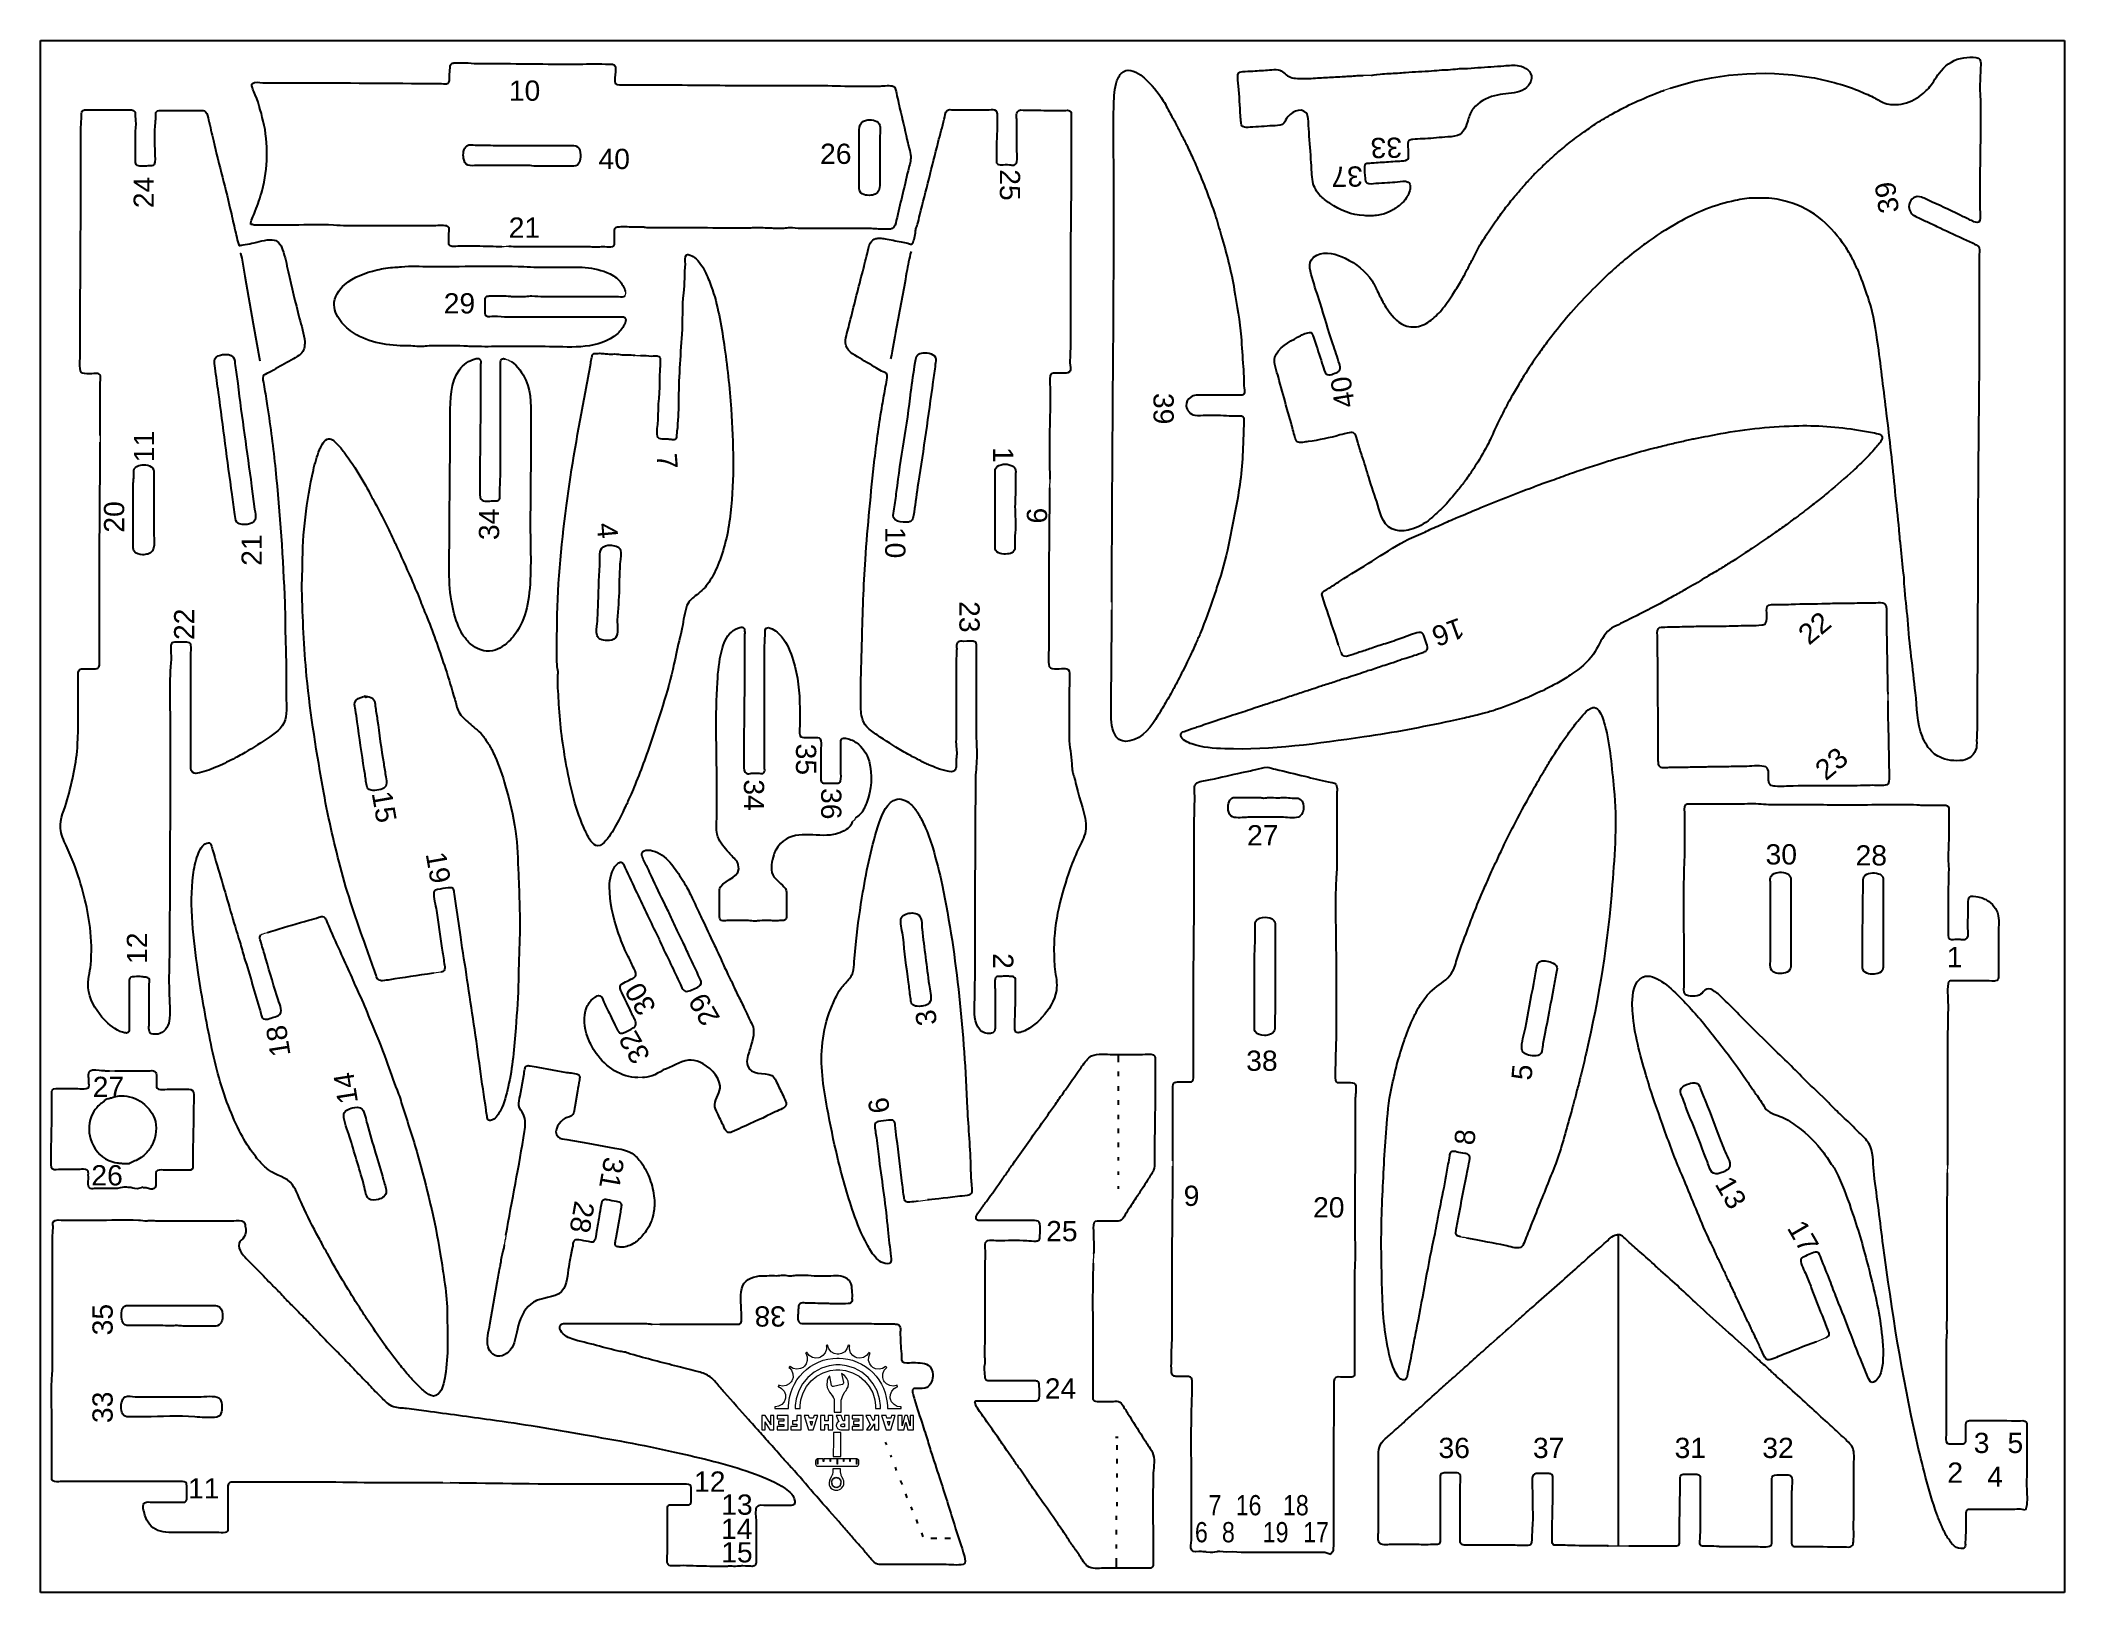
# Model space of a CAD drawing. Header units: millimetres. Extents: x 0 to 300, y 0 to 230.
import ezdxf
from ezdxf.enums import TextEntityAlignment as Align

# ---------------------------------------------------------------- set-up
doc = ezdxf.new("R2010")
doc.units = ezdxf.units.MM
doc.layers.add('Cut', color=7, linetype='Continuous', true_color=0xffffff)
for name, color, linetype, lineweight, true_color in [('Gravur', 3, 'Continuous', 15, 0x00ff00), ('Linen', 2, 'Continuous', 25, 0xffff00), ('Stege', 5, 'Continuous', 20, 0x0000ff), ('Text', 1, 'Continuous', 25, 0xff0000)]:
    doc.layers.add(name, color=color, linetype=linetype, lineweight=lineweight, true_color=true_color)
doc.styles.add('textstyle0', font='')
doc.styles.add('textstyle1', font='')
doc.styles.add('textstyle10', font='')
doc.styles.add('textstyle11', font='')
doc.styles.add('textstyle12', font='')
doc.styles.add('textstyle13', font='')
doc.styles.add('textstyle14', font='')
doc.styles.add('textstyle15', font='')
doc.styles.add('textstyle16', font='')
doc.styles.add('textstyle17', font='')
doc.styles.add('textstyle18', font='')
doc.styles.add('textstyle19', font='')
doc.styles.add('textstyle2', font='')
doc.styles.add('textstyle20', font='')
doc.styles.add('textstyle21', font='')
doc.styles.add('textstyle22', font='')
doc.styles.add('textstyle23', font='')
doc.styles.add('textstyle24', font='')
doc.styles.add('textstyle25', font='')
doc.styles.add('textstyle26', font='')
doc.styles.add('textstyle27', font='')
doc.styles.add('textstyle28', font='')
doc.styles.add('textstyle29', font='')
doc.styles.add('textstyle3', font='')
doc.styles.add('textstyle30', font='')
doc.styles.add('textstyle31', font='')
doc.styles.add('textstyle32', font='')
doc.styles.add('textstyle33', font='')
doc.styles.add('textstyle34', font='')
doc.styles.add('textstyle35', font='')
doc.styles.add('textstyle36', font='')
doc.styles.add('textstyle37', font='')
doc.styles.add('textstyle38', font='')
doc.styles.add('textstyle39', font='')
doc.styles.add('textstyle4', font='')
doc.styles.add('textstyle40', font='')
doc.styles.add('textstyle41', font='')
doc.styles.add('textstyle42', font='')
doc.styles.add('textstyle43', font='')
doc.styles.add('textstyle44', font='')
doc.styles.add('textstyle45', font='')
doc.styles.add('textstyle46', font='')
doc.styles.add('textstyle47', font='')
doc.styles.add('textstyle48', font='')
doc.styles.add('textstyle49', font='')
doc.styles.add('textstyle5', font='')
doc.styles.add('textstyle50', font='')
doc.styles.add('textstyle51', font='')
doc.styles.add('textstyle52', font='')
doc.styles.add('textstyle53', font='')
doc.styles.add('textstyle54', font='')
doc.styles.add('textstyle55', font='')
doc.styles.add('textstyle56', font='')
doc.styles.add('textstyle57', font='')
doc.styles.add('textstyle58', font='')
doc.styles.add('textstyle59', font='')
doc.styles.add('textstyle6', font='')
doc.styles.add('textstyle60', font='')
doc.styles.add('textstyle61', font='')
doc.styles.add('textstyle62', font='')
doc.styles.add('textstyle63', font='')
doc.styles.add('textstyle64', font='')
doc.styles.add('textstyle65', font='')
doc.styles.add('textstyle66', font='')
doc.styles.add('textstyle67', font='')
doc.styles.add('textstyle68', font='')
doc.styles.add('textstyle69', font='')
doc.styles.add('textstyle7', font='')
doc.styles.add('textstyle70', font='')
doc.styles.add('textstyle71', font='')
doc.styles.add('textstyle72', font='')
doc.styles.add('textstyle73', font='')
doc.styles.add('textstyle74', font='')
doc.styles.add('textstyle75', font='')
doc.styles.add('textstyle76', font='')
doc.styles.add('textstyle77', font='')
doc.styles.add('textstyle78', font='')
doc.styles.add('textstyle79', font='')
doc.styles.add('textstyle8', font='')
doc.styles.add('textstyle9', font='')
doc.styles.get('textstyle0').set_extended_font_data('Arial')
doc.styles.get('textstyle1').set_extended_font_data('Arial')
doc.styles.get('textstyle10').set_extended_font_data('Arial')
doc.styles.get('textstyle11').set_extended_font_data('Arial')
doc.styles.get('textstyle12').set_extended_font_data('Arial')
doc.styles.get('textstyle13').set_extended_font_data('Arial')
doc.styles.get('textstyle14').set_extended_font_data('Arial')
doc.styles.get('textstyle15').set_extended_font_data('Arial')
doc.styles.get('textstyle16').set_extended_font_data('Arial')
doc.styles.get('textstyle17').set_extended_font_data('Arial')
doc.styles.get('textstyle18').set_extended_font_data('Arial')
doc.styles.get('textstyle19').set_extended_font_data('Arial')
doc.styles.get('textstyle2').set_extended_font_data('Arial')
doc.styles.get('textstyle20').set_extended_font_data('Arial')
doc.styles.get('textstyle21').set_extended_font_data('Arial')
doc.styles.get('textstyle22').set_extended_font_data('Arial')
doc.styles.get('textstyle23').set_extended_font_data('Arial')
doc.styles.get('textstyle24').set_extended_font_data('Arial')
doc.styles.get('textstyle25').set_extended_font_data('Arial')
doc.styles.get('textstyle26').set_extended_font_data('Arial')
doc.styles.get('textstyle27').set_extended_font_data('Arial')
doc.styles.get('textstyle28').set_extended_font_data('Arial')
doc.styles.get('textstyle29').set_extended_font_data('Arial')
doc.styles.get('textstyle3').set_extended_font_data('Arial')
doc.styles.get('textstyle30').set_extended_font_data('Arial')
doc.styles.get('textstyle31').set_extended_font_data('Arial')
doc.styles.get('textstyle32').set_extended_font_data('Arial')
doc.styles.get('textstyle33').set_extended_font_data('Arial')
doc.styles.get('textstyle34').set_extended_font_data('Arial')
doc.styles.get('textstyle35').set_extended_font_data('Arial')
doc.styles.get('textstyle36').set_extended_font_data('Arial')
doc.styles.get('textstyle37').set_extended_font_data('Arial')
doc.styles.get('textstyle38').set_extended_font_data('Arial')
doc.styles.get('textstyle39').set_extended_font_data('Arial')
doc.styles.get('textstyle4').set_extended_font_data('Arial')
doc.styles.get('textstyle40').set_extended_font_data('Arial Narrow')
doc.styles.get('textstyle41').set_extended_font_data('Arial Narrow')
doc.styles.get('textstyle42').set_extended_font_data('Arial Narrow')
doc.styles.get('textstyle43').set_extended_font_data('Arial Narrow')
doc.styles.get('textstyle44').set_extended_font_data('Arial')
doc.styles.get('textstyle45').set_extended_font_data('Arial')
doc.styles.get('textstyle46').set_extended_font_data('Arial')
doc.styles.get('textstyle47').set_extended_font_data('Arial')
doc.styles.get('textstyle48').set_extended_font_data('Arial Narrow')
doc.styles.get('textstyle49').set_extended_font_data('Arial')
doc.styles.get('textstyle5').set_extended_font_data('Arial')
doc.styles.get('textstyle50').set_extended_font_data('Arial Narrow')
doc.styles.get('textstyle51').set_extended_font_data('Arial Narrow')
doc.styles.get('textstyle52').set_extended_font_data('Arial')
doc.styles.get('textstyle53').set_extended_font_data('Arial')
doc.styles.get('textstyle54').set_extended_font_data('Arial')
doc.styles.get('textstyle55').set_extended_font_data('Arial')
doc.styles.get('textstyle56').set_extended_font_data('Arial')
doc.styles.get('textstyle57').set_extended_font_data('Arial')
doc.styles.get('textstyle58').set_extended_font_data('Arial')
doc.styles.get('textstyle59').set_extended_font_data('Arial')
doc.styles.get('textstyle6').set_extended_font_data('Arial')
doc.styles.get('textstyle60').set_extended_font_data('Arial')
doc.styles.get('textstyle61').set_extended_font_data('Arial')
doc.styles.get('textstyle62').set_extended_font_data('Arial')
doc.styles.get('textstyle63').set_extended_font_data('Arial')
doc.styles.get('textstyle64').set_extended_font_data('Arial')
doc.styles.get('textstyle65').set_extended_font_data('Arial')
doc.styles.get('textstyle66').set_extended_font_data('Arial')
doc.styles.get('textstyle67').set_extended_font_data('Arial')
doc.styles.get('textstyle68').set_extended_font_data('Arial')
doc.styles.get('textstyle69').set_extended_font_data('Arial')
doc.styles.get('textstyle7').set_extended_font_data('Arial')
doc.styles.get('textstyle70').set_extended_font_data('Arial')
doc.styles.get('textstyle71').set_extended_font_data('Arial')
doc.styles.get('textstyle72').set_extended_font_data('Arial')
doc.styles.get('textstyle73').set_extended_font_data('Arial')
doc.styles.get('textstyle74').set_extended_font_data('Arial')
doc.styles.get('textstyle75').set_extended_font_data('Arial')
doc.styles.get('textstyle76').set_extended_font_data('Arial')
doc.styles.get('textstyle77').set_extended_font_data('Arial')
doc.styles.get('textstyle78').set_extended_font_data('Arial')
doc.styles.get('textstyle79').set_extended_font_data('Arial')
doc.styles.get('textstyle8').set_extended_font_data('Arial')
doc.styles.get('textstyle9').set_extended_font_data('Arial')

msp = doc.modelspace()

# ---------------------------------------------------------------- texts
at = {"layer": 'Text'}
for s, style, p in [('10', 'textstyle22', (71.75, 222.57)), ('40', 'textstyle23', (85.04, 212.45)), ('26', 'textstyle21', (117.88, 213.21)), ('21', 'textstyle20', (71.73, 202.27)), ('29', 'textstyle26', (62.1, 191.05)), ('27', 'textstyle63', (181.17, 112.22)), ('30', 'textstyle74', (258.02, 109.39)), ('28', 'textstyle61', (271.36, 109.24)), ('1', 'textstyle60', (283.71, 94.17)), ('38', 'textstyle73', (181.04, 78.81)), ('27', 'textstyle36', (10.07, 74.93)), ('26', 'textstyle37', (9.87, 61.83)), ('9', 'textstyle75', (170.61, 58.79)), ('20', 'textstyle72', (190.95, 57.08)), ('25', 'textstyle12', (151.39, 53.56)), ('24', 'textstyle31', (151.19, 30.24)), ('36', 'textstyle77', (209.54, 21.43)), ('37', 'textstyle76', (223.54, 21.43)), ('31', 'textstyle79', (244.54, 21.43)), ('32', 'textstyle78', (257.54, 21.43)), ('3', 'textstyle65', (287.71, 22.17)), ('5', 'textstyle67', (292.71, 22.17)), ('2', 'textstyle62', (283.79, 17.77)), ('4', 'textstyle64', (289.71, 17.17)), ('11', 'textstyle34', (24.2, 15.44)), ('12', 'textstyle30', (99.2, 16.44)), ('13', 'textstyle33', (103.23, 13.03)), ('7', 'textstyle51', (174.07, 12.94)), ('16', 'textstyle42', (179.07, 12.94)), ('18', 'textstyle40', (186.07, 12.94)), ('14', 'textstyle38', (103.2, 9.44)), ('6', 'textstyle48', (172.07, 8.94)), ('8', 'textstyle50', (176.07, 8.94)), ('19', 'textstyle43', (183.07, 8.94)), ('17', 'textstyle41', (189.07, 8.94)), ('15', 'textstyle39', (103.23, 5.96))]:
    msp.add_text(s, height=3, dxfattribs=dict(at, style=style)).set_placement(p, align=Align.MIDDLE_CENTER)
for s, rotation, style, p in [('33', 181, 'textstyle68', (199.48, 214.09)), ('25', 270, 'textstyle1', (143.7, 208.59)), ('37', 181, 'textstyle71', (193.67, 209.82)), ('24', 90, 'textstyle18', (15.3, 207.48)), ('39', 99, 'textstyle44', (273.67, 206.72)), ('40', 99, 'textstyle54', (193, 177.87)), ('39', 270, 'textstyle70', (166.47, 175.44)), ('11', 90, 'textstyle19', (15.34, 169.83)), ('7', 275, 'textstyle27', (92.9, 167.65)), ('1', 270, 'textstyle2', (142.7, 168.59)), ('20', 90, 'textstyle17', (10.91, 159.39)), ('34', 90, 'textstyle5', (66.48, 158.29)), ('9', 270, 'textstyle3', (147.7, 159.59)), ('21', 90, 'textstyle16', (31.3, 154.48)), ('4', 275, 'textstyle24', (84.04, 157.37)), ('10', 270, 'textstyle0', (126.7, 155.59)), ('22', 90, 'textstyle7', (21.3, 143.48)), ('23', 270, 'textstyle25', (137.7, 144.59)), ('16', 200, 'textstyle69', (208.64, 142.3)), ('22', 40, 'textstyle52', (262.95, 142.94)), ('35', 270, 'textstyle56', (113.48, 123.47)), ('23', 40, 'textstyle55', (265.45, 122.85)), ('34', 270, 'textstyle57', (105.76, 118.18)), ('15', 280, 'textstyle6', (50.96, 116.43)), ('36', 270, 'textstyle59', (117.21, 116.89)), ('19', 280, 'textstyle4', (58.96, 107.43)), ('12', 90, 'textstyle10', (14.3, 95.48)), ('2', 270, 'textstyle28', (142.7, 93.59)), ('30', 120, 'textstyle46', (88.9, 87.95)), ('29', 120, 'textstyle49', (98.35, 86.4)), ('18', 99, 'textstyle11', (35.23, 81.72)), ('3', 99, 'textstyle14', (131.26, 85.17)), ('32', 120, 'textstyle47', (88.02, 80.77)), ('5', 85, 'textstyle66', (219.59, 77.1)), ('14', 99, 'textstyle29', (45.23, 74.72)), ('6', 99, 'textstyle15', (124.26, 72.17)), ('8', 85, 'textstyle53', (211.13, 67.49)), ('31', 260, 'textstyle8', (84.67, 62.15)), ('13', 300, 'textstyle58', (250.56, 59.28)), ('28', 260, 'textstyle9', (80.28, 55.62)), ('17', 300, 'textstyle45', (261.26, 52.76)), ('35', 90, 'textstyle32', (9.2, 40.44)), ('38', 180, 'textstyle13', (108.15, 40.91)), ('33', 90, 'textstyle35', (9.2, 27.44))]:
    msp.add_text(s, height=3, rotation=rotation, dxfattribs=dict(at, style=style)).set_placement(p, align=Align.MIDDLE_CENTER)

# ---------------------------------------------------------------- linework, layer by layer
at = {"layer": 'Cut'}
for p, q in [((0, 230), (300, 230)), ((0, 0), (0, 230)), ((300, 230), (300, 0)), ((233.83, 53.08), (233.84, 6.81)), ((272.03, 31.37), (271.8, 31.22)), ((138.62, 28.42), (138.43, 28.24)), ((300, 0), (0, 0))]:
    msp.add_line(p, q, dxfattribs=at)
for points in [[(87, 223.44), (90.34, 223.44)], [(103.09, 223.35), (114.77, 223.35)], [(7.66, 219.71), (12.18, 219.71)], [(135.21, 219.74), (137.27, 219.74)], [(149.64, 219.64), (151.79, 219.64)], [(5.99, 209.9), (5.99, 217.16)], [(144.73, 213.46), (144.73, 217.58)], [(152.78, 217.48), (152.78, 211.2)], [(75.62, 214.42), (78.07, 214.42)], [(121.35, 209.9), (121.35, 215.5)], [(124.39, 215.4), (124.39, 209.8)], [(67.28, 211.47), (64.63, 211.47)], [(78.47, 211.37), (75.62, 211.37)], [(287.46, 209.11), (287.46, 204.98)], [(58.06, 202.54), (52.66, 202.54)], [(64.63, 199.5), (61.88, 199.5)], [(287.36, 198), (287.36, 195.54), (287.36, 187.39)], [(5.9, 183.99), (5.9, 190.07)], [(81.96, 189.05), (85.3, 189.05)], [(68.18, 166.2), (68.18, 177.97), (68.18, 181.6)], [(8.83, 171.47), (8.84, 177.32)], [(16.79, 165.45), (16.79, 163.58), (16.79, 157.11)], [(65.14, 166.49), (65.14, 162.96)], [(144.53, 165.57), (144.53, 163.71)], [(13.75, 155.24), (13.75, 157.11), (13.75, 163.88)], [(31.28, 163.97), (31.73, 160.54)], [(141.49, 155.37), (141.49, 157.14), (141.49, 164.1)], [(8.74, 139.93), (8.74, 147.49)], [(149.44, 145.95), (149.44, 140.36)], [(5.6, 133.46), (5.6, 135.62)], [(22.28, 122.86), (22.28, 126.2), (22.28, 136.21)], [(107.32, 125.64), (107.32, 137.63)], [(135.7, 137.61), (135.7, 129.66), (135.7, 126.82)], [(138.74, 127.4), (138.74, 137.51)], [(152.48, 133.68), (152.48, 126.72)], [(112.53, 131.04), (112.53, 128.39)], [(104.27, 126.23), (104.27, 122.59)], [(115.68, 124.75), (115.68, 121.41)], [(118.62, 121.71), (118.62, 124.85)], [(100.24, 114.92), (100.24, 120.13)], [(177.47, 117.83), (179.24, 117.83)], [(192.12, 117.93), (192.12, 113.11)], [(184.25, 114.88), (178.95, 114.88)], [(245.98, 116.89), (251.78, 116.89)], [(170.98, 103.58), (170.98, 112.42)], [(256.4, 93.49), (256.4, 95.76), (256.4, 103.32), (256.4, 105.29)], [(110.57, 103.23), (110.57, 100.97)], [(259.44, 104.99), (259.44, 102.73)], [(273.11, 104.99), (273.11, 102.83), (273.11, 95.17)], [(282.74, 101.55), (282.74, 98.02)], [(120.61, 93.47), (120.9, 96.52)], [(182.98, 98.56), (182.98, 96.3), (182.98, 91.09)], [(290.21, 97.92), (290.21, 93)], [(179.93, 84.11), (179.93, 86.28), (179.93, 93.45)], [(243.62, 90.15), (243.62, 94.18)], [(270.06, 93.4), (270.06, 95.56)], [(13.16, 89.3), (13.16, 84.79)], [(16.1, 84.3), (16.1, 89.2)], [(170.89, 77.23), (170.89, 79.59), (170.89, 88.73)], [(165.21, 78.66), (165.21, 75.72)], [(71.1, 73.61), (71.63, 76.61)], [(73.73, 77.83), (77.99, 77.08)], [(1.7, 71.72), (1.7, 73.59)], [(2.97, 74.67), (5.52, 74.67)], [(79.59, 74.31), (79.18, 71.99)], [(167.84, 63.96), (167.84, 72.02), (167.84, 74.19)], [(194.87, 73.01), (194.87, 68.19)], [(78.02, 67.11), (81.11, 66.57), (85.08, 65.87)], [(21.12, 62.6), (18.47, 62.6)], [(3.43, 55.19), (8.24, 55.19)], [(24.43, 55.09), (28.65, 55.09)], [(85.32, 52.57), (85.95, 56.15)], [(145.88, 55.11), (139.9, 55.11)], [(159.23, 55.02), (157.17, 55.02)], [(282.54, 55.46), (282.54, 45.14)], [(1.77, 46.75), (1.77, 52.54)], [(167.74, 43.32), (167.74, 48.24)], [(66.62, 39.73), (67.71, 45.92)], [(140, 37.16), (140, 46.77)], [(194.77, 47.35), (194.77, 36.93)], [(15.99, 42.53), (22.96, 42.53), (25.12, 42.53)], [(15.9, 39.59), (13.64, 39.59)], [(78.28, 39.86), (83.09, 39.86), (89.18, 39.86)], [(93.59, 39.76), (98.01, 39.76), (101.93, 39.76)], [(282.44, 36.39), (282.44, 26.66), (282.44, 23.32)], [(146.37, 31.37), (141.86, 31.37)], [(1.67, 18.79), (1.67, 25.36)], [(15.5, 26.05), (13.54, 26.05)], [(198.32, 9.37), (198.32, 13.89), (198.32, 19)], [(268.79, 14.38), (268.79, 19.1)], [(17.07, 16.43), (5.79, 16.43), (2.94, 16.43)], [(32.28, 16.34), (29.14, 16.34)], [(94.69, 16.04), (91.94, 16.04), (81.54, 16.04)], [(207.46, 15.27), (207.46, 9.37)], [(245.99, 16.55), (245.99, 14.97), (245.99, 9.37)], [(256.6, 9.08), (256.6, 15.47)], [(27.77, 14.57), (27.77, 10.15)], [(191.63, 12.07), (191.63, 8.14)], [(259.55, 14.97), (259.55, 9.47)], [(291.98, 12.31), (287.75, 12.31)], [(92.92, 5.93), (92.92, 10.94)], [(106.07, 10.55), (106.07, 6.42)], [(26.1, 8.88), (23.55, 8.88), (19.82, 8.88)], [(175.31, 6.07), (175.8, 6.02), (176.68, 6.07), (177.96, 5.96), (178.85, 5.97), (179.44, 5.96), (181.01, 5.97), (181.8, 5.96), (182.58, 5.97), (183.27, 5.96), (183.96, 5.97), (184.84, 5.97), (186.61, 5.97), (187.3, 5.96), (187.89, 5.97), (189.66, 5.96), (190.35, 5.97), (191.23, 5.68)], [(218.27, 7.01), (212.96, 7.01)], [(235.44, 6.91), (240.68, 6.91)], [(133.92, 4.14), (126.85, 4.14), (124.79, 4.14)]]:
    msp.add_lwpolyline(points, dxfattribs=at)
for points in [[(60.51, 223.78), (60.7, 224.06), (60.59, 224.75), (60.63, 225.11)], [(60.63, 225.11), (60.66, 225.37), (60.7, 225.65), (60.71, 225.9)], [(60.71, 225.9), (60.71, 226.08), (60.69, 226.28), (60.81, 226.45)], [(60.81, 226.45), (60.93, 226.64), (61.11, 226.66), (61.29, 226.68)], [(61.29, 226.68), (61.75, 226.72), (62.48, 226.69), (62.96, 226.68)], [(62.96, 226.68), (63.57, 226.67), (64.14, 226.61), (64.73, 226.59)], [(64.73, 226.59), (65.29, 226.56), (65.92, 226.58), (66.49, 226.58)], [(66.49, 226.58), (70.75, 226.58), (75.01, 226.49), (79.25, 226.49)], [(79.25, 226.49), (80.75, 226.49), (82.28, 226.6), (83.76, 226.49)], [(83.76, 226.49), (84.02, 226.48), (84.31, 226.49), (84.55, 226.48)], [(84.55, 226.48), (84.71, 226.48), (84.86, 226.48), (85.01, 226.38)], [(85.01, 226.38), (85.24, 226.23), (85.23, 225.93), (85.24, 225.7)], [(85.24, 225.7), (85.24, 225.3), (85.13, 224.53), (85.14, 224.13)], [(159.72, 224.41), (159.96, 224.92), (160.29, 225.35), (160.87, 225.53)], [(160.87, 225.53), (161.83, 225.82), (162.92, 225.05), (163.6, 224.45)], [(177.49, 224.93), (177.57, 225.35), (177.86, 225.37), (178.22, 225.4)], [(178.22, 225.4), (178.67, 225.43), (179.26, 225.43), (179.71, 225.46)], [(179.71, 225.46), (180.53, 225.53), (181.36, 225.57), (182.18, 225.64)], [(182.18, 225.64), (182.59, 225.67), (183.04, 225.74), (183.45, 225.66)], [(183.45, 225.66), (184.07, 225.53), (184.49, 224.92), (185.06, 224.64)], [(197.21, 224.82), (197.34, 224.88), (197.81, 224.95), (198.59, 225.02)], [(198.59, 225.02), (199.44, 225.1), (200.3, 225.11), (201.16, 225.18)], [(201.16, 225.18), (201.56, 225.21), (201.94, 225.24), (202.34, 225.27)], [(202.34, 225.27), (203.62, 225.37), (204.91, 225.41), (206.19, 225.5)], [(206.19, 225.5), (206.7, 225.54), (207.21, 225.58), (207.7, 225.63)], [(207.7, 225.63), (208.03, 225.66), (208.32, 225.65), (208.66, 225.67)], [(208.66, 225.67), (209.14, 225.69), (209.58, 225.76), (210.07, 225.81)], [(210.07, 225.81), (210.4, 225.84), (210.7, 225.84), (211.02, 225.85)], [(211.02, 225.85), (211.7, 225.87), (212.38, 225.94), (213.06, 225.99)], [(213.06, 225.99), (214.35, 226.07), (215.63, 226.15), (216.92, 226.25)], [(216.92, 226.25), (217.62, 226.3), (218.43, 226.4), (219.12, 226.26)], [(219.12, 226.26), (220.06, 226.08), (221.09, 225.45), (220.99, 224.37)], [(241.56, 222.92), (247.75, 225), (255.13, 225.8), (262.5, 224.52)], [(280.8, 224.25), (281.09, 224.71), (281.36, 225.11), (281.71, 225.52)], [(281.71, 225.52), (282.62, 226.6), (283.71, 227.23), (285.1, 227.45)], [(285.1, 227.45), (285.64, 227.53), (286.34, 227.54), (286.87, 227.47)], [(286.87, 227.47), (287.09, 227.44), (287.33, 227.38), (287.46, 227.17)], [(287.56, 226.01), (287.56, 224.95), (287.43, 223.83), (287.47, 222.77)], [(287.46, 227.17), (287.66, 226.85), (287.56, 226.41), (287.56, 226.01)], [(31.36, 223.15), (31.33, 223.3), (31.27, 223.49), (31.43, 223.64)], [(31.62, 222.46), (31.51, 222.7), (31.41, 222.92), (31.36, 223.15)], [(31.43, 223.64), (31.76, 223.95), (32.43, 223.74), (32.94, 223.74)], [(33.02, 218.05), (32.66, 219.55), (32.24, 221.04), (31.62, 222.46)], [(32.94, 223.74), (34.66, 223.74), (36.5, 223.74), (38.23, 223.74)], [(38.23, 223.74), (45.11, 223.74), (51.97, 223.64), (58.84, 223.64)], [(58.84, 223.64), (59.23, 223.64), (59.64, 223.58), (60.02, 223.58)], [(60.02, 223.58), (60.22, 223.58), (60.39, 223.61), (60.51, 223.78)], [(85.14, 224.13), (85.14, 223.85), (85.11, 223.57), (85.45, 223.47)], [(85.45, 223.47), (85.91, 223.34), (86.46, 223.44), (87, 223.44)], [(90.34, 223.44), (94.6, 223.44), (98.83, 223.35), (103.09, 223.35)], [(114.77, 223.35), (116.46, 223.35), (118.19, 223.25), (119.87, 223.25)], [(119.87, 223.25), (121.4, 223.25), (122.96, 223.25), (124.49, 223.25)], [(124.49, 223.25), (125.04, 223.25), (125.92, 223.42), (126.42, 223.19)], [(126.42, 223.19), (126.77, 223.03), (126.8, 222.5), (126.87, 222.17)], [(126.87, 222.17), (127.09, 221.22), (127.28, 220.26), (127.51, 219.32)], [(159.1, 220.97), (159.13, 222.09), (159.25, 223.4), (159.72, 224.41)], [(163.6, 224.45), (164.7, 223.48), (165.64, 222.31), (166.42, 221.07)], [(177.57, 223.23), (177.51, 223.81), (177.38, 224.41), (177.49, 224.93)], [(177.87, 218.84), (177.78, 220.28), (177.71, 221.77), (177.57, 223.23)], [(185.06, 224.64), (185.64, 224.36), (186.42, 224.37), (187.05, 224.35)], [(187.05, 224.35), (187.9, 224.32), (188.75, 224.41), (189.6, 224.47)], [(189.6, 224.47), (190.38, 224.52), (191.16, 224.56), (191.95, 224.59)], [(191.95, 224.59), (192.37, 224.61), (192.81, 224.64), (193.23, 224.67)], [(193.23, 224.67), (193.52, 224.69), (193.79, 224.7), (194.08, 224.71)], [(194.08, 224.71), (194.45, 224.73), (194.8, 224.78), (195.16, 224.81)], [(195.16, 224.81), (195.52, 224.83), (195.87, 224.84), (196.04, 224.82)], [(218.85, 222.34), (217.74, 222.07), (216.63, 222.12), (215.52, 221.82)], [(220.99, 224.37), (220.89, 223.26), (219.85, 222.59), (218.85, 222.34)], [(233.01, 219.13), (235.17, 220.38), (237.47, 221.39), (239.79, 222.31)], [(239.79, 222.31), (240.09, 222.43), (240.37, 222.54), (240.68, 222.64)], [(262.5, 224.52), (263.63, 224.32), (264.74, 224.07), (265.84, 223.77)], [(265.84, 223.77), (267.06, 223.43), (268.31, 223.07), (269.48, 222.57)], [(269.48, 222.57), (270.2, 222.25), (270.93, 221.96), (271.64, 221.61)], [(278.42, 221.67), (278.74, 221.88), (279.02, 222.12), (279.3, 222.38)], [(279.3, 222.38), (279.57, 222.63), (279.81, 222.88), (280.04, 223.16)], [(280.04, 223.16), (280.31, 223.51), (280.56, 223.87), (280.8, 224.25)], [(287.47, 222.77), (287.67, 218.25), (287.46, 213.65), (287.46, 209.11)], [(6.09, 218.82), (6.09, 219.05), (6.05, 219.37), (6.19, 219.55)], [(6.19, 219.55), (6.31, 219.7), (6.5, 219.7), (6.68, 219.71)], [(6.68, 219.71), (6.98, 219.72), (7.35, 219.71), (7.66, 219.71)], [(12.18, 219.71), (12.55, 219.71), (12.99, 219.72), (13.35, 219.71)], [(13.35, 219.71), (13.54, 219.7), (13.74, 219.7), (13.88, 219.55)], [(13.88, 219.55), (14.03, 219.41), (14.03, 219.21), (14.04, 219.02)], [(14.04, 219.02), (14.06, 218.63), (14.09, 218.15), (14.12, 217.75)], [(17.08, 218.82), (17.08, 219.02), (17.05, 219.28), (17.18, 219.45)], [(17.18, 219.45), (17.29, 219.58), (17.43, 219.59), (17.57, 219.6)], [(17.57, 219.6), (17.76, 219.62), (17.97, 219.61), (18.16, 219.61)], [(18.16, 219.61), (19.24, 219.61), (20.32, 219.61), (21.4, 219.61)], [(21.4, 219.61), (22.15, 219.61), (22.9, 219.61), (23.66, 219.61)], [(23.66, 219.61), (23.93, 219.61), (24.27, 219.65), (24.48, 219.45)], [(24.48, 219.45), (24.77, 219.19), (24.8, 218.6), (24.9, 218.24)], [(127.51, 219.32), (127.89, 217.83), (128.22, 216.31), (128.55, 214.81)], [(133.96, 218.36), (134.06, 218.72), (134.07, 219.4), (134.38, 219.64)], [(134.38, 219.64), (134.6, 219.8), (134.96, 219.74), (135.21, 219.74)], [(137.27, 219.74), (138.38, 219.74), (139.5, 219.74), (140.61, 219.74)], [(140.61, 219.74), (140.99, 219.74), (141.38, 219.83), (141.63, 219.58)], [(141.63, 219.58), (141.8, 219.41), (141.78, 219.16), (141.79, 218.95)], [(144.73, 217.58), (144.73, 218.17), (144.57, 218.92), (144.79, 219.43)], [(144.79, 219.43), (144.97, 219.85), (145.59, 219.67), (146, 219.67)], [(146, 219.67), (147.21, 219.67), (148.42, 219.64), (149.64, 219.64)], [(151.79, 219.64), (152.04, 219.64), (152.41, 219.7), (152.62, 219.54)], [(152.62, 219.54), (152.79, 219.4), (152.77, 219.15), (152.78, 218.95)], [(159.1, 206.72), (159.1, 211.47), (158.98, 216.23), (159.1, 220.97)], [(166.42, 221.07), (166.85, 220.38), (167.18, 219.63), (167.59, 218.91)], [(187.6, 219.27), (186.72, 220.24), (185.24, 219.25), (184.68, 218.45)], [(187.88, 218.43), (187.86, 218.73), (187.81, 219.03), (187.6, 219.27)], [(212.35, 219.88), (211.96, 219.41), (211.77, 218.84), (211.6, 218.27)], [(215.52, 221.82), (214.27, 221.48), (213.18, 220.9), (212.35, 219.88)], [(230.65, 217.75), (231.42, 218.26), (232.22, 218.68), (233.01, 219.13)], [(271.64, 221.61), (272.14, 221.36), (272.59, 221.02), (273.11, 220.81)], [(273.11, 220.81), (273.83, 220.51), (274.6, 220.47), (275.37, 220.52)], [(275.37, 220.52), (276.45, 220.59), (277.53, 221.06), (278.42, 221.67)], [(5.99, 217.16), (6, 217.7), (6.09, 218.29), (6.09, 218.82)], [(14.04, 216.67), (14.02, 215.62), (14.04, 214.57), (14.04, 213.53)], [(14.12, 217.75), (14.15, 217.39), (14.05, 217.03), (14.04, 216.67)], [(16.98, 213.33), (16.98, 214.82), (16.88, 216.37), (17.05, 217.84)], [(17.05, 217.84), (17.09, 218.15), (17.08, 218.52), (17.08, 218.82)], [(24.9, 218.24), (25.15, 217.22), (25.39, 216.21), (25.62, 215.19)], [(32.85, 207.74), (33.72, 211.04), (33.82, 214.72), (33.02, 218.05)], [(121.35, 215.5), (121.35, 216.62), (121.05, 217.9), (122.42, 218.19)], [(122.42, 218.19), (123, 218.32), (123.96, 218.2), (124.29, 217.64)], [(124.29, 217.64), (124.6, 217.1), (124.39, 216.01), (124.39, 215.4)], [(133.06, 214.93), (133.36, 216.09), (133.66, 217.21), (133.96, 218.36)], [(141.79, 217.78), (141.79, 216.26), (141.69, 214.77), (141.69, 213.26)], [(141.79, 218.95), (141.79, 218.59), (141.79, 218.15), (141.79, 217.78)], [(152.78, 218.95), (152.78, 218.47), (152.78, 217.97), (152.78, 217.48)], [(167.59, 218.91), (167.91, 218.36), (168.23, 217.8), (168.51, 217.24)], [(168.51, 217.24), (168.63, 217), (168.74, 216.78), (168.85, 216.55)], [(168.85, 216.55), (169.11, 216.04), (169.35, 215.57), (169.61, 215.08)], [(177.95, 217.86), (177.92, 218.16), (177.89, 218.53), (177.87, 218.84)], [(178.2, 217.24), (177.97, 217.39), (177.97, 217.64), (177.95, 217.86)], [(179.3, 217.15), (178.91, 217.13), (178.5, 217.04), (178.2, 217.24)], [(182.62, 217.36), (181.53, 217.29), (180.4, 217.2), (179.3, 217.15)], [(184.09, 217.55), (183.7, 217.33), (183.06, 217.39), (182.62, 217.36)], [(184.68, 218.45), (184.46, 218.13), (184.43, 217.75), (184.09, 217.55)], [(188.02, 216.39), (187.98, 217.07), (187.94, 217.76), (187.88, 218.43)], [(188.35, 211.88), (188.25, 213.39), (188.11, 214.89), (188.02, 216.39)], [(211.6, 218.27), (211.33, 217.38), (211, 216.21), (210.01, 215.9)], [(226.52, 214.77), (227.25, 215.35), (228.01, 215.91), (228.78, 216.45)], [(228.78, 216.45), (229.12, 216.69), (229.43, 216.91), (229.77, 217.14)], [(229.77, 217.14), (230.07, 217.34), (230.34, 217.55), (230.65, 217.75)], [(14.04, 213.53), (14.04, 213.04), (14.02, 212.54), (14.04, 212.05)], [(16.88, 211.62), (17.16, 211.97), (16.98, 212.9), (16.98, 213.33)], [(25.62, 215.19), (26.45, 211.55), (27.5, 207.96), (28.29, 204.3)], [(62.71, 212.55), (62.61, 213.1), (62.68, 214.08), (63.2, 214.41)], [(63.2, 214.41), (63.51, 214.62), (64.07, 214.51), (64.43, 214.51)], [(64.43, 214.51), (65.45, 214.51), (66.46, 214.47), (67.48, 214.45)], [(67.48, 214.45), (67.87, 214.44), (68.18, 214.43), (68.55, 214.42)], [(68.55, 214.42), (68.95, 214.41), (69.32, 214.42), (69.73, 214.42)], [(69.73, 214.42), (71.69, 214.42), (73.66, 214.42), (75.62, 214.42)], [(78.07, 214.42), (78.47, 214.42), (78.96, 214.49), (79.34, 214.38)], [(79.34, 214.38), (80.15, 214.16), (80.1, 212.78), (79.93, 212.16)], [(128.55, 214.81), (128.71, 214.09), (129.01, 213.3), (128.99, 212.55)], [(130.34, 204.14), (131.23, 207.74), (132.16, 211.33), (133.06, 214.93)], [(141.69, 213.26), (141.69, 212.95), (141.68, 212.58), (141.69, 212.28)], [(144.33, 211.54), (144.96, 211.7), (144.73, 212.95), (144.73, 213.46)], [(169.61, 215.08), (169.74, 214.85), (169.83, 214.62), (169.94, 214.39)], [(169.94, 214.39), (170.24, 213.73), (170.56, 213.07), (170.87, 212.42)], [(202.85, 215.16), (202.61, 214.94), (202.66, 214.53), (202.67, 214.2)], [(202.67, 214.2), (202.7, 213.81), (202.74, 213.31), (202.74, 212.92)], [(203.43, 215.33), (203.22, 215.31), (203.02, 215.31), (202.85, 215.16)], [(204.82, 215.42), (204.4, 215.4), (203.83, 215.36), (203.43, 215.33)], [(208.16, 215.68), (207.07, 215.57), (205.92, 215.48), (204.82, 215.42)], [(210.01, 215.9), (209.45, 215.72), (208.75, 215.74), (208.16, 215.68)], [(223.77, 212.41), (224.36, 212.92), (224.93, 213.46), (225.54, 213.96)], [(225.54, 213.96), (225.87, 214.23), (226.19, 214.5), (226.52, 214.77)], [(14.04, 212.05), (14.05, 211.85), (14.06, 211.63), (14.27, 211.52)], [(14.27, 211.52), (14.75, 211.29), (15.67, 211.46), (16.2, 211.47)], [(16.2, 211.47), (16.42, 211.47), (16.73, 211.43), (16.88, 211.62)], [(63.36, 211.5), (62.93, 211.63), (62.79, 212.16), (62.71, 212.55)], [(64.63, 211.47), (64.24, 211.47), (63.74, 211.4), (63.36, 211.5)], [(72.28, 211.47), (70.62, 211.49), (68.95, 211.47), (67.28, 211.47)], [(73.36, 211.38), (73.02, 211.39), (72.65, 211.47), (72.28, 211.47)], [(73.95, 211.37), (73.75, 211.37), (73.57, 211.37), (73.36, 211.38)], [(75.62, 211.37), (75.08, 211.37), (74.49, 211.37), (73.95, 211.37)], [(79.59, 211.53), (79.3, 211.29), (78.82, 211.37), (78.47, 211.37)], [(79.93, 212.16), (79.87, 211.93), (79.78, 211.69), (79.59, 211.53)], [(128.59, 210.69), (128.3, 209.44), (128.01, 208.2), (127.71, 206.96)], [(128.99, 212.55), (128.98, 211.93), (128.74, 211.29), (128.59, 210.69)], [(141.69, 212.28), (141.69, 212.1), (141.67, 211.9), (141.79, 211.75)], [(141.79, 211.75), (141.93, 211.58), (142.18, 211.6), (142.37, 211.59)], [(142.37, 211.59), (142.77, 211.59), (143.24, 211.62), (143.65, 211.58)], [(143.65, 211.58), (143.88, 211.56), (144.1, 211.49), (144.33, 211.54)], [(152.78, 211.2), (152.78, 207.1), (152.68, 203.04), (152.68, 198.94)], [(170.87, 212.42), (171.05, 212.04), (171.22, 211.64), (171.38, 211.24)], [(171.38, 211.24), (172.35, 208.91), (173.3, 206.57), (174.1, 204.17)], [(188.57, 209.08), (188.42, 209.99), (188.42, 210.96), (188.35, 211.88)], [(196.23, 211.31), (196.19, 210.86), (196.29, 210.1), (196.35, 209.6)], [(196.8, 211.78), (196.45, 211.74), (196.27, 211.71), (196.23, 211.31)], [(197.66, 211.84), (197.39, 211.82), (197.06, 211.8), (196.8, 211.78)], [(200.13, 212.01), (199.31, 211.94), (198.49, 211.89), (197.66, 211.84)], [(201.41, 212.09), (200.98, 212.06), (200.55, 212.05), (200.13, 212.01)], [(202.53, 212.3), (202.27, 212.09), (201.75, 212.11), (201.41, 212.09)], [(202.74, 212.92), (202.73, 212.69), (202.73, 212.46), (202.53, 212.3)], [(220.71, 209.4), (220.96, 209.67), (221.16, 209.93), (221.41, 210.19)], [(221.41, 210.19), (221.83, 210.62), (222.26, 211), (222.7, 211.4)], [(222.7, 211.4), (223.07, 211.74), (223.4, 212.08), (223.77, 212.41)], [(5.9, 190.07), (5.9, 196.68), (5.99, 203.28), (5.99, 209.9)], [(31.83, 204.7), (32.2, 205.71), (32.58, 206.7), (32.85, 207.74)], [(121.46, 207.65), (121.33, 207.89), (121.35, 208.17), (121.35, 208.43)], [(121.35, 208.43), (121.34, 208.92), (121.35, 209.41), (121.35, 209.9)], [(123.31, 207.09), (122.69, 206.98), (121.78, 207.04), (121.46, 207.65)], [(124.39, 209.8), (124.39, 208.76), (124.64, 207.32), (123.31, 207.09)], [(189.01, 207.91), (188.81, 208.28), (188.65, 208.66), (188.57, 209.08)], [(189.64, 207.05), (189.39, 207.31), (189.19, 207.59), (189.01, 207.91)], [(191.1, 205.87), (190.59, 206.22), (190.07, 206.61), (189.64, 207.05)], [(196.35, 209.6), (196.37, 209.35), (196.36, 209.04), (196.6, 208.89)], [(196.6, 208.89), (196.94, 208.68), (197.53, 208.82), (197.93, 208.84)], [(197.93, 208.84), (198.5, 208.87), (199.08, 208.9), (199.64, 208.95)], [(199.64, 208.95), (200.15, 208.99), (200.62, 209.02), (201.14, 209.05)], [(201.14, 209.05), (201.61, 209.08), (202.27, 209.26), (202.7, 209.02)], [(202.81, 207.35), (202.75, 207.19), (202.67, 207.06), (202.59, 206.91)], [(202.7, 209.02), (203.22, 208.73), (202.99, 207.81), (202.81, 207.35)], [(217.21, 205.28), (217.69, 205.91), (218.2, 206.52), (218.72, 207.14)], [(218.72, 207.14), (219.16, 207.67), (219.61, 208.2), (220.06, 208.72)], [(220.06, 208.72), (220.27, 208.96), (220.5, 209.17), (220.71, 209.4)], [(278.81, 206.78), (277.93, 207.07), (277.13, 206.58), (276.96, 205.67)], [(28.29, 204.3), (28.49, 203.35), (28.72, 202.4), (28.94, 201.46)], [(31.37, 203.62), (31.5, 203.96), (31.7, 204.35), (31.83, 204.7)], [(127.71, 206.96), (127.42, 205.75), (127.14, 204.54), (126.85, 203.33)], [(130, 202.76), (130.13, 203.19), (130.23, 203.69), (130.34, 204.14)], [(158.8, 146.76), (158.8, 166.73), (159.1, 186.77), (159.1, 206.72)], [(174.1, 204.17), (174.44, 203.16), (174.7, 202.12), (175, 201.12)], [(196.18, 204.04), (194.3, 204.15), (192.64, 204.8), (191.1, 205.87)], [(198.3, 204.11), (197.6, 203.99), (196.9, 204), (196.18, 204.04)], [(199.21, 204.32), (198.91, 204.22), (198.62, 204.16), (198.3, 204.11)], [(200.52, 204.94), (200.11, 204.69), (199.68, 204.48), (199.21, 204.32)], [(201.85, 205.92), (201.45, 205.54), (200.98, 205.23), (200.52, 204.94)], [(202.59, 206.91), (202.39, 206.57), (202.14, 206.2), (201.85, 205.92)], [(215.84, 203.41), (216.28, 204.03), (216.74, 204.67), (217.21, 205.28)], [(251.19, 206.28), (248.24, 205.68), (245.36, 204.5), (242.74, 203.01)], [(253.95, 206.65), (253.05, 206.63), (252.08, 206.46), (251.19, 206.28)], [(254.83, 206.65), (254.53, 206.65), (254.24, 206.66), (253.95, 206.65)], [(255.81, 206.65), (255.48, 206.66), (255.16, 206.65), (254.83, 206.65)], [(258.96, 206.11), (257.98, 206.38), (256.83, 206.64), (255.81, 206.65)], [(264.07, 203.38), (262.63, 204.61), (260.8, 205.61), (258.96, 206.11)], [(276.96, 205.67), (276.89, 205.33), (276.99, 204.99), (277.13, 204.69)], [(277.13, 204.69), (277.27, 204.41), (277.46, 204.21), (277.73, 204.04)], [(277.73, 204.04), (278.02, 203.87), (278.32, 203.76), (278.62, 203.61)], [(280.39, 206.05), (279.86, 206.28), (279.36, 206.6), (278.81, 206.78)], [(285, 203.88), (283.49, 204.64), (281.94, 205.36), (280.39, 206.05)], [(287.46, 204.98), (287.46, 204.43), (287.56, 203.75), (287.43, 203.32)], [(28.94, 201.46), (29.03, 201.09), (29.17, 200.53), (29.24, 200.18)], [(31.18, 202.71), (31.2, 203.07), (31.25, 203.29), (31.37, 203.62)], [(31.95, 202.65), (31.43, 202.58), (31.64, 202.75), (31.18, 202.71)], [(32.84, 202.64), (32.53, 202.64), (32.24, 202.63), (31.95, 202.65)], [(37.55, 202.64), (35.98, 202.64), (34.41, 202.64), (32.84, 202.64)], [(43.44, 202.63), (41.52, 202.76), (39.47, 202.64), (37.55, 202.64)], [(45.4, 202.54), (44.76, 202.54), (44.08, 202.59), (43.44, 202.63)], [(46.28, 202.54), (45.97, 202.54), (45.7, 202.54), (45.4, 202.54)], [(46.97, 202.54), (46.72, 202.54), (46.55, 202.54), (46.28, 202.54)], [(47.56, 202.54), (47.35, 202.54), (47.18, 202.54), (46.97, 202.54)], [(48.24, 202.54), (48, 202.54), (47.8, 202.54), (47.56, 202.54)], [(49.72, 202.54), (49.22, 202.54), (48.75, 202.54), (48.24, 202.54)], [(52.66, 202.54), (51.67, 202.54), (50.69, 202.54), (49.72, 202.54)], [(60.21, 202.51), (59.67, 202.66), (58.68, 202.54), (58.06, 202.54)], [(60.56, 201.76), (60.61, 202.12), (60.63, 202.4), (60.21, 202.51)], [(60.51, 200.29), (60.51, 200.7), (60.52, 201.36), (60.56, 201.76)], [(85.53, 202.33), (85.03, 202.25), (85.05, 202), (85.04, 201.56)], [(85.04, 201.56), (85.03, 201.2), (85.04, 200.65), (85.04, 200.29)], [(87.79, 202.35), (87.15, 202.35), (86.1, 202.42), (85.53, 202.33)], [(89.26, 202.33), (88.8, 202.37), (88.26, 202.35), (87.79, 202.35)], [(89.85, 202.26), (89.64, 202.27), (89.46, 202.31), (89.26, 202.33)], [(90.44, 202.25), (90.23, 202.25), (90.06, 202.24), (89.85, 202.26)], [(91.03, 202.25), (90.82, 202.25), (90.64, 202.25), (90.44, 202.25)], [(92.69, 202.25), (92.12, 202.25), (91.58, 202.25), (91.03, 202.25)], [(105.06, 202.18), (100.95, 202.18), (96.81, 202.25), (92.69, 202.25)], [(105.94, 202.25), (105.64, 202.25), (105.35, 202.18), (105.06, 202.18)], [(108.29, 202.18), (107.52, 202.19), (106.73, 202.24), (105.94, 202.25)], [(108.98, 202.15), (108.74, 202.15), (108.54, 202.17), (108.29, 202.18)], [(109.57, 202.15), (109.36, 202.15), (109.2, 202.15), (108.98, 202.15)], [(110.16, 202.16), (109.96, 202.15), (109.77, 202.15), (109.57, 202.15)], [(111.04, 202.24), (110.74, 202.25), (110.46, 202.18), (110.16, 202.16)], [(112.71, 202.15), (112.14, 202.15), (111.6, 202.21), (111.04, 202.24)], [(113.89, 202.15), (113.49, 202.15), (113.12, 202.15), (112.71, 202.15)], [(115.46, 202.15), (114.93, 202.15), (114.41, 202.15), (113.89, 202.15)], [(116.24, 202.15), (115.97, 202.15), (115.72, 202.15), (115.46, 202.15)], [(122.33, 202.15), (120.31, 202.15), (118.26, 202.15), (116.24, 202.15)], [(124.49, 202.05), (123.77, 202.06), (123.07, 202.15), (122.33, 202.15)], [(125.07, 202.05), (124.85, 202.05), (124.69, 202.05), (124.49, 202.05)], [(126.25, 202.13), (125.94, 202), (125.48, 202.05), (125.07, 202.05)], [(126.85, 203.33), (126.75, 202.89), (126.65, 202.29), (126.25, 202.13)], [(129.48, 200.51), (129.56, 200.81), (129.64, 201.17), (129.69, 201.49)], [(129.69, 201.49), (129.72, 201.69), (129.71, 201.87), (129.76, 202.08)], [(129.76, 202.08), (129.81, 202.32), (129.93, 202.53), (130, 202.76)], [(175, 201.12), (175.79, 198.48), (176.49, 195.79), (176.95, 193.06)], [(214.17, 200.95), (214.32, 201.19), (214.45, 201.41), (214.6, 201.64)], [(214.6, 201.64), (214.74, 201.85), (214.88, 202.03), (215.02, 202.23)], [(215.02, 202.23), (215.28, 202.61), (215.56, 203.03), (215.84, 203.41)], [(242.74, 203.01), (241.04, 202.05), (239.4, 201.04), (237.83, 199.89)], [(267.47, 199.48), (266.52, 200.91), (265.38, 202.26), (264.07, 203.38)], [(278.62, 203.61), (279.18, 203.34), (279.64, 203.14), (280.19, 202.89)], [(280.19, 202.89), (280.49, 202.75), (280.77, 202.6), (281.07, 202.45)], [(281.07, 202.45), (282.34, 201.84), (283.62, 201.24), (284.91, 200.67)], [(286.58, 203.15), (286.17, 203.31), (285.43, 203.67), (285, 203.88)], [(287.43, 203.32), (287.29, 202.84), (286.9, 203.02), (286.58, 203.15)], [(29.24, 200.18), (29.3, 199.91), (29.37, 199.76), (29.45, 199.59)], [(29.45, 199.59), (29.6, 199.64), (29.74, 199.67), (30.03, 199.71)], [(30.03, 199.71), (30.36, 199.75), (30.96, 199.88), (31.31, 199.95)], [(31.31, 199.95), (32.25, 200.13), (33.39, 200.52), (34.35, 200.47)], [(34.35, 200.47), (34.71, 200.44), (35.05, 200.32), (35.3, 200.06)], [(35.3, 200.06), (35.59, 199.77), (35.76, 199.39), (35.89, 199)], [(35.89, 199), (36.24, 197.96), (36.48, 196.84), (36.71, 195.77)], [(60.74, 199.56), (60.48, 199.69), (60.51, 200.04), (60.51, 200.29)], [(61.88, 199.5), (61.43, 199.5), (61.1, 199.38), (60.74, 199.56)], [(68.38, 199.41), (67.32, 199.46), (65.98, 199.5), (64.63, 199.5)], [(70.71, 199.4), (70.31, 199.4), (69.87, 199.48), (69.44, 199.49)], [(71.3, 199.42), (71.09, 199.42), (70.93, 199.41), (70.71, 199.4)], [(72.09, 199.4), (71.83, 199.4), (71.56, 199.42), (71.3, 199.42)], [(74.25, 199.4), (73.51, 199.4), (72.81, 199.4), (72.09, 199.4)], [(81.51, 199.4), (79.09, 199.46), (76.66, 199.4), (74.25, 199.4)], [(83.67, 199.4), (82.93, 199.4), (82.24, 199.38), (81.51, 199.4)], [(84.73, 199.43), (84.42, 199.34), (84.01, 199.4), (83.67, 199.4)], [(85.04, 200.29), (85.04, 199.94), (85.15, 199.56), (84.73, 199.43)], [(95.58, 196.88), (95.61, 197.21), (95.46, 198.05), (95.75, 198.24)], [(95.75, 198.24), (95.91, 198.35), (96.13, 198.27), (96.28, 198.21)], [(96.28, 198.21), (96.61, 198.09), (96.91, 197.87), (97.17, 197.65)], [(121.78, 195.4), (122.04, 196.38), (122.27, 197.37), (122.52, 198.35)], [(122.52, 198.35), (122.65, 198.9), (122.74, 199.53), (123.04, 200.02)], [(123.04, 200.02), (123.23, 200.31), (123.49, 200.55), (123.83, 200.65)], [(123.83, 200.65), (124.02, 200.7), (124.22, 200.7), (124.42, 200.7)], [(124.42, 200.7), (124.68, 200.7), (124.94, 200.66), (125.2, 200.6)], [(125.2, 200.6), (125.97, 200.46), (126.79, 200.31), (127.56, 200.17)], [(127.56, 200.17), (127.87, 200.11), (128.23, 200.04), (128.54, 199.98)], [(128.54, 199.98), (128.72, 199.94), (128.9, 199.79), (129.13, 199.82)], [(129.13, 199.82), (129.28, 200.02), (129.4, 200.21), (129.48, 200.51)], [(152.68, 198.94), (152.68, 195.5), (152.68, 192.05), (152.68, 188.63)], [(188.48, 194.86), (188.11, 196.14), (187.68, 197.42), (189.17, 198.17)], [(189.17, 198.17), (190.5, 198.85), (192.14, 198.35), (193.4, 197.73)], [(212.28, 197.61), (212.72, 198.41), (213.04, 199.19), (213.53, 199.97)], [(213.53, 199.97), (213.75, 200.3), (213.96, 200.61), (214.17, 200.95)], [(236.84, 199.14), (235.95, 198.44), (235.06, 197.72), (234.19, 196.98)], [(237.83, 199.89), (237.49, 199.65), (237.17, 199.39), (236.84, 199.14)], [(268.05, 198.59), (267.86, 198.89), (267.67, 199.18), (267.47, 199.48)], [(268.97, 196.82), (268.69, 197.42), (268.39, 198.04), (268.05, 198.59)], [(284.91, 200.67), (285.49, 200.41), (286.1, 200.11), (286.68, 199.84)], [(286.68, 199.84), (286.95, 199.71), (287.24, 199.59), (287.33, 199.27)], [(287.33, 199.27), (287.44, 198.88), (287.36, 198.41), (287.36, 198)], [(36.71, 195.77), (37.2, 193.46), (37.79, 191.18), (38.36, 188.9)], [(45.07, 193.81), (46.44, 195), (48.14, 195.58), (49.88, 196)], [(49.88, 196), (50.72, 196.2), (51.65, 196.34), (52.53, 196.4)], [(52.53, 196.4), (52.87, 196.42), (53.17, 196.42), (53.51, 196.46)], [(53.51, 196.46), (54.87, 196.64), (56.36, 196.5), (57.73, 196.5)], [(57.73, 196.5), (62.36, 196.5), (67.02, 196.62), (71.66, 196.5)], [(71.66, 196.5), (72.33, 196.49), (72.94, 196.41), (73.62, 196.41)], [(73.62, 196.41), (73.97, 196.41), (74.17, 196.41), (74.51, 196.41)], [(74.51, 196.41), (74.75, 196.41), (74.95, 196.41), (75.19, 196.41)], [(75.19, 196.41), (75.62, 196.41), (76.04, 196.41), (76.47, 196.41)], [(76.47, 196.41), (77.24, 196.41), (77.98, 196.41), (78.72, 196.41)], [(78.72, 196.41), (79.25, 196.41), (79.75, 196.43), (80.29, 196.4)], [(80.29, 196.4), (81.49, 196.31), (82.79, 196.1), (83.93, 195.63)], [(83.93, 195.63), (84.6, 195.35), (85.26, 194.99), (85.76, 194.44)], [(95.36, 192.56), (95.55, 193.98), (95.45, 195.45), (95.58, 196.88)], [(97.17, 197.65), (97.5, 197.35), (97.79, 196.97), (98.04, 196.59)], [(98.04, 196.59), (98.21, 196.33), (98.33, 196.08), (98.47, 195.8)], [(98.47, 195.8), (98.84, 195.08), (99.15, 194.32), (99.43, 193.55)], [(119.97, 188.24), (120.56, 190.63), (121.15, 193.02), (121.78, 195.4)], [(193.4, 197.73), (195.01, 196.94), (196.35, 195.84), (197.37, 194.37)], [(210.5, 194.27), (210.68, 194.57), (210.84, 194.85), (211.01, 195.15)], [(211.01, 195.15), (211.13, 195.38), (211.24, 195.6), (211.36, 195.84)], [(211.36, 195.84), (211.67, 196.42), (211.96, 197.03), (212.28, 197.61)], [(233.3, 196.21), (232.17, 195.22), (231.13, 194.15), (230.06, 193.09)], [(234.19, 196.98), (233.89, 196.72), (233.6, 196.46), (233.3, 196.21)], [(269.4, 195.94), (269.25, 196.24), (269.11, 196.52), (268.97, 196.82)], [(269.76, 195.05), (269.64, 195.36), (269.54, 195.64), (269.4, 195.94)], [(271.02, 191.51), (270.63, 192.71), (270.21, 193.89), (269.76, 195.05)], [(43.52, 190.81), (43.49, 191.92), (44.28, 193.13), (45.07, 193.81)], [(66.36, 192.08), (66.2, 192.07), (66.02, 192.05), (65.93, 191.86)], [(66.95, 192.09), (66.76, 192.09), (66.55, 192.1), (66.36, 192.08)], [(69.31, 192.08), (68.54, 192.13), (67.72, 192.09), (66.95, 192.09)], [(69.99, 192), (69.75, 192.01), (69.56, 192.06), (69.31, 192.08)], [(71.86, 192.03), (71.54, 191.99), (71.32, 191.99), (70.97, 191.99)], [(72.84, 192.09), (72.52, 192.09), (72.16, 192.07), (71.86, 192.03)], [(74.6, 191.99), (74.02, 192.01), (73.44, 192.07), (72.84, 192.09)], [(86.6, 192.15), (86.39, 191.91), (86.03, 191.99), (85.69, 191.99)], [(85.76, 194.44), (86.16, 194), (86.55, 193.45), (86.66, 192.87)], [(95.1, 186.48), (95.24, 188.5), (95.1, 190.56), (95.36, 192.56)], [(99.43, 193.55), (100.41, 190.81), (100.9, 187.87), (101.32, 185.01)], [(176.95, 193.06), (177.33, 190.75), (177.8, 188.41), (177.96, 186.08)], [(189.66, 191.12), (189.26, 192.35), (188.84, 193.62), (188.48, 194.86)], [(197.37, 194.37), (197.69, 193.91), (197.9, 193.39), (198.14, 192.89)], [(198.14, 192.89), (198.45, 192.26), (198.74, 191.61), (199.1, 191.02)], [(207.64, 190.04), (208.26, 190.78), (208.78, 191.51), (209.29, 192.3)], [(209.29, 192.3), (209.7, 192.94), (210.12, 193.6), (210.5, 194.27)], [(230.06, 193.09), (228.94, 191.97), (227.87, 190.83), (226.84, 189.65)], [(44.69, 188.16), (44.09, 188.88), (43.56, 189.85), (43.52, 190.81)], [(65.87, 190.03), (65.87, 189.79), (65.82, 189.41), (66.03, 189.24)], [(65.93, 191.86), (65.84, 191.69), (65.87, 191.49), (65.87, 191.3)], [(65.87, 191.3), (65.87, 190.95), (65.87, 190.38), (65.87, 190.03)], [(66.03, 189.24), (66.35, 188.99), (66.8, 189.15), (67.24, 189.14)], [(67.24, 189.14), (67.94, 189.13), (68.61, 189.05), (69.31, 189.05)], [(69.31, 189.05), (69.6, 189.05), (69.88, 189.05), (70.19, 189.05)], [(70.97, 191.99), (70.67, 191.99), (70.29, 191.98), (69.99, 192)], [(70.19, 189.05), (70.41, 189.05), (70.65, 189.05), (70.88, 189.05)], [(70.88, 189.05), (71.15, 189.05), (71.37, 189.05), (71.66, 189.05)], [(71.66, 189.05), (72.23, 189.05), (72.85, 189.05), (73.43, 189.05)], [(73.43, 189.05), (76.26, 189.05), (79.12, 189.05), (81.96, 189.05)], [(75.29, 191.99), (75.05, 191.99), (74.85, 191.99), (74.6, 191.99)], [(76.08, 191.99), (75.78, 191.99), (75.58, 191.99), (75.29, 191.99)], [(77.06, 191.99), (76.7, 191.99), (76.42, 191.99), (76.08, 191.99)], [(82.65, 191.99), (80.81, 191.99), (78.88, 191.99), (77.06, 191.99)], [(85.69, 191.99), (84.68, 191.99), (83.66, 191.99), (82.65, 191.99)], [(85.3, 189.05), (85.58, 189.05), (85.91, 189.06), (86.18, 189.04)], [(86.18, 189.04), (86.35, 189.04), (86.49, 189.04), (86.61, 188.94)], [(191.56, 185.03), (190.87, 187.05), (190.33, 189.08), (189.66, 191.12)], [(199.1, 191.02), (199.32, 190.66), (199.53, 190.3), (199.78, 189.94)], [(199.78, 189.94), (200.43, 188.97), (201.38, 187.99), (202.54, 187.66)], [(204.8, 187.79), (205.6, 188.09), (206.21, 188.61), (206.82, 189.17)], [(206.82, 189.17), (207.12, 189.44), (207.38, 189.73), (207.64, 190.04)], [(226.84, 189.65), (225.92, 188.58), (225.05, 187.5), (224.18, 186.4)], [(272.37, 184.73), (272.04, 187.02), (271.73, 189.31), (271.02, 191.51)], [(38.36, 188.9), (38.64, 187.77), (39.1, 186.53), (39.16, 185.36)], [(45.66, 187.21), (45.3, 187.5), (44.98, 187.81), (44.69, 188.16)], [(46.83, 186.4), (46.43, 186.63), (46.03, 186.91), (45.66, 187.21)], [(54.88, 184.73), (52.13, 184.76), (49.27, 184.97), (46.83, 186.4)], [(85, 186.14), (82.07, 184.11), (78.19, 184.63), (74.8, 184.63)], [(86.31, 187.48), (85.96, 186.93), (85.55, 186.51), (85, 186.14)], [(86.66, 188.16), (86.58, 187.92), (86.45, 187.7), (86.31, 187.48)], [(86.61, 188.94), (86.83, 188.77), (86.75, 188.41), (86.66, 188.16)], [(94.62, 176.37), (94.63, 179.74), (94.87, 183.13), (95.1, 186.48)], [(119.34, 185.59), (119.46, 186.48), (119.75, 187.38), (119.97, 188.24)], [(152.68, 188.63), (152.68, 188.37), (152.68, 188.11), (152.68, 187.85)], [(152.68, 187.85), (152.68, 187.13), (152.68, 186.41), (152.68, 185.69)], [(177.96, 186.08), (178.06, 184.62), (178.14, 183.12), (178.28, 181.66)], [(182.97, 183.06), (183.38, 184.47), (185.12, 185.36), (186.32, 186.01)], [(186.32, 186.01), (186.88, 186.31), (187.5, 186.69), (188.09, 186.73)], [(188.09, 186.73), (188.4, 186.75), (188.5, 186.56), (188.59, 186.3)], [(188.59, 186.3), (188.72, 185.95), (188.85, 185.5), (188.98, 185.13)], [(202.54, 187.66), (203.24, 187.46), (204.12, 187.53), (204.8, 187.79)], [(224.18, 186.4), (223.7, 185.79), (223.21, 185.17), (222.76, 184.54)], [(287.36, 187.39), (287.36, 178.12), (287.17, 168.84), (287.17, 159.57)], [(5.91, 181.05), (5.76, 181.96), (5.9, 183.06), (5.9, 183.99)], [(25.84, 182.81), (26.04, 183.23), (26.57, 183.38), (26.99, 183.45)], [(26.99, 183.45), (27.48, 183.54), (28.25, 183.49), (28.58, 183.07)], [(28.58, 183.07), (28.82, 182.76), (28.8, 182.21), (28.86, 181.83)], [(38.56, 183.53), (38.25, 183.24), (37.86, 183.05), (37.49, 182.83)], [(39.16, 185.36), (39.19, 184.67), (39.1, 184.03), (38.56, 183.53)], [(56.06, 184.63), (55.67, 184.64), (55.33, 184.72), (54.88, 184.73)], [(57.04, 184.69), (56.73, 184.65), (56.37, 184.62), (56.06, 184.63)], [(58.22, 184.73), (57.83, 184.73), (57.42, 184.74), (57.04, 184.69)], [(62.73, 184.72), (61.26, 184.82), (59.7, 184.73), (58.22, 184.73)], [(64.89, 184.63), (64.19, 184.63), (63.44, 184.67), (62.73, 184.72)], [(66.85, 184.63), (66.18, 184.62), (65.53, 184.63), (64.89, 184.63)], [(67.74, 184.67), (67.46, 184.68), (67.14, 184.63), (66.85, 184.63)], [(68.72, 184.63), (68.35, 184.63), (68.07, 184.66), (67.74, 184.67)], [(69.7, 184.63), (69.33, 184.63), (69.08, 184.63), (68.72, 184.63)], [(74.8, 184.63), (73.13, 184.63), (71.36, 184.63), (69.7, 184.63)], [(81.55, 182.16), (81.6, 182.45), (81.66, 182.77), (81.72, 183.05)], [(81.72, 183.05), (81.76, 183.22), (81.77, 183.42), (81.92, 183.53)], [(81.92, 183.53), (82.07, 183.65), (82.28, 183.63), (82.45, 183.63)], [(82.45, 183.63), (82.74, 183.64), (83.04, 183.65), (83.33, 183.62)], [(83.33, 183.62), (83.57, 183.6), (83.78, 183.55), (84.02, 183.54)], [(84.02, 183.54), (84.38, 183.53), (84.71, 183.54), (85.1, 183.54)], [(85.1, 183.54), (85.49, 183.53), (85.82, 183.46), (86.18, 183.44)], [(86.18, 183.44), (86.45, 183.43), (86.68, 183.44), (86.96, 183.44)], [(86.96, 183.44), (87.44, 183.44), (87.71, 183.38), (88.14, 183.35)], [(88.93, 183.34), (89.48, 183.34), (90.04, 183.25), (90.59, 183.24)], [(90.59, 183.24), (90.92, 183.24), (91.35, 183.33), (91.64, 183.18)], [(91.64, 183.18), (91.91, 183.05), (91.87, 182.71), (91.87, 182.46)], [(101.32, 185.01), (101.77, 181.82), (102.14, 178.6), (102.36, 175.39)], [(121.08, 183.12), (120.07, 183.72), (119.17, 184.28), (119.34, 185.59)], [(123.93, 181.45), (122.98, 182.01), (122.03, 182.56), (121.08, 183.12)], [(129.64, 182.26), (129.75, 182.97), (129.81, 183.53), (130.6, 183.68)], [(130.6, 183.68), (131.2, 183.8), (132.31, 183.7), (132.66, 183.03)], [(132.66, 183.03), (132.82, 182.72), (132.68, 182.29), (132.63, 181.96)], [(152.68, 185.69), (152.68, 184.51), (152.57, 183.34), (152.59, 182.16)], [(183.48, 180.11), (183.24, 181.01), (182.7, 182.14), (182.97, 183.06)], [(188.98, 185.13), (189.35, 184.01), (189.71, 182.9), (190.07, 181.78)], [(192.52, 182.08), (192.21, 183.07), (191.9, 184.05), (191.56, 185.03)], [(222.06, 183.55), (221.3, 182.49), (220.57, 181.41), (219.88, 180.31)], [(222.76, 184.54), (222.52, 184.2), (222.3, 183.89), (222.06, 183.55)], [(273.63, 174.71), (273.21, 178.05), (272.84, 181.4), (272.37, 184.73)], [(8.15, 180.65), (7.62, 180.66), (6.03, 180.38), (5.91, 181.05)], [(8.84, 180.43), (8.65, 180.66), (8.43, 180.65), (8.15, 180.65)], [(8.92, 180.07), (8.92, 180.17), (8.92, 180.33), (8.84, 180.43)], [(8.84, 179.18), (8.85, 179.48), (8.93, 179.79), (8.92, 180.07)], [(25.9, 181.44), (25.85, 181.84), (25.67, 182.43), (25.84, 182.81)], [(26.39, 177.81), (26.22, 179.02), (26.04, 180.23), (25.9, 181.44)], [(28.86, 181.83), (28.98, 180.95), (29.13, 180.07), (29.23, 179.18)], [(33.57, 180.63), (33.22, 180.46), (32.95, 180.43), (32.95, 179.97)], [(34.84, 181.33), (34.46, 181.1), (33.95, 180.82), (33.57, 180.63)], [(37.49, 182.83), (36.62, 182.31), (35.72, 181.87), (34.84, 181.33)], [(60.73, 174.54), (60.73, 176.75), (60.78, 179.35), (62.1, 181.21)], [(62.1, 181.21), (62.65, 181.98), (63.57, 182.6), (64.45, 182.82)], [(64.45, 182.82), (64.62, 182.86), (64.9, 182.92), (65.08, 182.78)], [(65.08, 182.78), (65.31, 182.6), (65.24, 182.3), (65.24, 182)], [(65.24, 182), (65.24, 181.03), (65.24, 180.02), (65.24, 179.05)], [(68.18, 181.6), (68.18, 181.85), (68.17, 182.15), (68.19, 182.39)], [(68.19, 182.39), (68.2, 182.53), (68.21, 182.68), (68.34, 182.78)], [(68.34, 182.78), (68.51, 182.9), (68.72, 182.84), (68.87, 182.8)], [(69.75, 182.43), (70.77, 181.76), (71.46, 180.72), (71.94, 179.64)], [(80.78, 177.94), (81.05, 179.35), (81.28, 180.76), (81.55, 182.16)], [(91.77, 180.3), (91.77, 178.08), (91.49, 175.85), (91.48, 173.63)], [(91.87, 182.46), (91.87, 181.74), (91.77, 181.02), (91.77, 180.3)], [(124.91, 180.9), (124.6, 181.04), (124.23, 181.27), (123.93, 181.45)], [(125.44, 180.56), (125.33, 180.77), (125.09, 180.82), (124.91, 180.9)], [(125.48, 180), (125.5, 180.19), (125.52, 180.38), (125.44, 180.56)], [(129.02, 177.94), (129.19, 179.38), (129.44, 180.82), (129.64, 182.26)], [(132.63, 181.96), (132.51, 181.11), (132.38, 180.26), (132.27, 179.41)], [(149.65, 180.29), (149.56, 179.76), (149.64, 179.16), (149.64, 178.62)], [(150.32, 180.68), (150, 180.68), (149.72, 180.71), (149.65, 180.29)], [(150.91, 180.69), (150.71, 180.69), (150.53, 180.69), (150.32, 180.68)], [(151.4, 180.69), (151.23, 180.69), (151.08, 180.69), (150.91, 180.69)], [(152.52, 180.91), (152.25, 180.59), (151.8, 180.69), (151.4, 180.69)], [(152.66, 181.47), (152.67, 181.28), (152.66, 181.08), (152.52, 180.91)], [(152.59, 182.16), (152.59, 181.93), (152.65, 181.69), (152.66, 181.47)], [(178.28, 181.66), (178.37, 180.71), (178.31, 179.76), (178.37, 178.81)], [(184.6, 175.99), (184.24, 177.36), (183.85, 178.74), (183.48, 180.11)], [(190.07, 181.78), (190.19, 181.41), (190.28, 180.82), (190.59, 180.57)], [(190.59, 180.57), (190.98, 180.26), (191.8, 180.64), (192.22, 180.86)], [(192.22, 180.86), (192.37, 180.94), (192.52, 181.03), (192.61, 181.21)], [(192.61, 181.21), (192.74, 181.48), (192.6, 181.79), (192.52, 182.08)], [(219.88, 180.31), (219.49, 179.69), (219.15, 179.07), (218.77, 178.44)], [(8.84, 177.32), (8.84, 177.94), (8.83, 178.56), (8.84, 179.18)], [(28.42, 162.7), (27.68, 167.73), (27.09, 172.78), (26.39, 177.81)], [(29.23, 179.18), (29.85, 174.11), (30.62, 169.05), (31.28, 163.97)], [(32.95, 179.97), (32.96, 179.58), (33.1, 179.1), (33.16, 178.69)], [(33.16, 178.69), (33.3, 177.74), (33.48, 176.8), (33.62, 175.85)], [(65.24, 179.05), (65.24, 174.88), (65.14, 170.68), (65.14, 166.49)], [(71.94, 179.64), (72.81, 177.69), (72.7, 175.35), (72.7, 173.26)], [(77.96, 161.07), (78.71, 166.72), (79.7, 172.35), (80.78, 177.94)], [(124.77, 175.98), (124.93, 176.89), (125.12, 177.81), (125.27, 178.72)], [(125.27, 178.72), (125.34, 179.12), (125.44, 179.61), (125.48, 180)], [(126.89, 163.12), (127.48, 168.07), (128.47, 172.99), (129.02, 177.94)], [(132.27, 179.41), (131.58, 174.4), (130.89, 169.38), (130.08, 164.4)], [(149.64, 178.62), (149.64, 177.45), (149.66, 176.27), (149.63, 175.09)], [(170.5, 177.16), (170.08, 176.86), (169.76, 176.4), (169.82, 175.86)], [(171.29, 177.43), (170.97, 177.41), (170.76, 177.34), (170.5, 177.16)], [(172.27, 177.43), (171.93, 177.43), (171.6, 177.45), (171.29, 177.43)], [(174.14, 177.43), (173.51, 177.43), (172.91, 177.43), (172.27, 177.43)], [(174.82, 177.43), (174.59, 177.43), (174.37, 177.43), (174.14, 177.43)], [(176.4, 177.43), (175.88, 177.43), (175.34, 177.43), (174.82, 177.43)], [(177.77, 177.43), (177.32, 177.42), (176.85, 177.43), (176.4, 177.43)], [(178.36, 177.59), (178.22, 177.42), (177.97, 177.43), (177.77, 177.43)], [(178.37, 178.81), (178.4, 178.46), (178.6, 177.89), (178.36, 177.59)], [(218.18, 177.46), (218.01, 177.16), (217.86, 176.87), (217.69, 176.57)], [(218.77, 178.44), (218.56, 178.1), (218.38, 177.8), (218.18, 177.46)], [(33.62, 175.85), (34.09, 172.71), (34.49, 169.57), (34.83, 166.43)], [(60.63, 156.78), (60.63, 162.7), (60.73, 168.64), (60.73, 174.54)], [(94.39, 172.15), (94.55, 173.52), (94.61, 175), (94.62, 176.37)], [(102.36, 175.39), (102.71, 170.26), (102.85, 165.1), (102.28, 159.99)], [(123.64, 167.93), (123.94, 170.61), (124.3, 173.32), (124.77, 175.98)], [(149.63, 175.09), (149.54, 171.3), (149.54, 167.51), (149.6, 164.99)], [(169.82, 175.86), (169.89, 175.18), (170.44, 174.61), (171.09, 174.46)], [(171.09, 174.46), (171.64, 174.34), (172.2, 174.48), (172.76, 174.48)], [(172.76, 174.48), (173.91, 174.48), (175.05, 174.47), (176.2, 174.39)], [(176.2, 174.39), (176.63, 174.36), (177.16, 174.39), (177.58, 174.38)], [(177.58, 174.38), (177.86, 174.38), (178.26, 174.44), (178.36, 174.07)], [(178.36, 174.07), (178.41, 173.88), (178.37, 173.73), (178.36, 173.5)], [(185.36, 173.33), (185.12, 174.21), (184.83, 175.1), (184.6, 175.99)], [(216.92, 175.1), (216.69, 174.67), (216.47, 174.25), (216.27, 173.82)], [(217.32, 175.89), (217.19, 175.62), (217.05, 175.37), (216.92, 175.1)], [(217.69, 176.57), (217.56, 176.34), (217.44, 176.13), (217.32, 175.89)], [(274.9, 163.21), (274.53, 167.05), (274.11, 170.88), (273.63, 174.71)], [(42.47, 170.92), (43.01, 171.18), (43.59, 170.58), (43.94, 170.24)], [(72.7, 173.26), (72.7, 168.12), (72.6, 163), (72.6, 157.86)], [(91.48, 173.63), (91.47, 172.9), (91.22, 172.08), (91.41, 171.38)], [(91.41, 171.38), (91.57, 170.78), (92.57, 171.01), (93.05, 170.96)], [(94.17, 170.98), (94.32, 171.1), (94.31, 171.32), (94.32, 171.47)], [(94.32, 171.47), (94.34, 171.68), (94.37, 171.93), (94.39, 172.15)], [(178.36, 173.5), (178.35, 172.63), (178.29, 171.63), (178.27, 170.75)], [(185.93, 171.27), (185.72, 171.94), (185.55, 172.65), (185.36, 173.33)], [(186.27, 170.54), (186.06, 170.71), (186, 171.02), (185.93, 171.27)], [(192.61, 171.54), (191.05, 171.12), (189.5, 170.75), (187.89, 170.57)], [(193.99, 171.88), (193.58, 171.8), (193.03, 171.65), (192.61, 171.54)], [(194.77, 171.73), (194.54, 172.01), (194.29, 171.93), (193.99, 171.88)], [(195.24, 170.48), (195.11, 170.92), (195.05, 171.39), (194.77, 171.73)], [(215.11, 171.37), (214.94, 170.99), (214.79, 170.64), (214.6, 170.28)], [(216.27, 173.82), (215.9, 173.04), (215.46, 172.16), (215.11, 171.37)], [(244.49, 170.86), (244.77, 170.93), (245.04, 170.97), (245.32, 171.02)], [(245.32, 171.02), (246.55, 171.27), (247.81, 171.5), (249.04, 171.74)], [(249.04, 171.74), (252.83, 172.49), (256.76, 172.82), (260.62, 172.91)], [(260.62, 172.91), (263.83, 172.98), (266.92, 172.71), (270.07, 172.16)], [(270.07, 172.16), (270.83, 172.02), (271.66, 171.94), (272.39, 171.69)], [(272.39, 171.69), (272.61, 171.62), (272.89, 171.56), (272.96, 171.32)], [(272.96, 171.32), (273.01, 171.12), (272.93, 170.93), (272.86, 170.77)], [(8.74, 147.49), (8.74, 155.28), (8.84, 163.06), (8.84, 170.47)], [(40.45, 166.32), (40.68, 167.35), (40.99, 168.38), (41.37, 169.36)], [(41.37, 169.36), (41.48, 169.63), (41.6, 169.89), (41.75, 170.14)], [(41.75, 170.14), (41.93, 170.44), (42.14, 170.77), (42.47, 170.92)], [(43.94, 170.24), (44.35, 169.84), (44.67, 169.42), (45.01, 168.97)], [(45.01, 168.97), (45.57, 168.23), (46.08, 167.5), (46.57, 166.71)], [(93.05, 170.96), (93.23, 170.94), (93.45, 170.9), (93.64, 170.89)], [(93.64, 170.89), (93.85, 170.88), (94.01, 170.86), (94.17, 170.98)], [(178.27, 170.75), (178.2, 167.86), (177.94, 164.85), (177.4, 162)], [(187.89, 170.57), (187.46, 170.52), (186.63, 170.24), (186.27, 170.54)], [(195.86, 168.51), (195.64, 169.17), (195.44, 169.82), (195.24, 170.48)], [(196.88, 165.27), (196.56, 166.36), (196.21, 167.44), (195.86, 168.51)], [(214.6, 170.28), (214.03, 169.23), (213.45, 168.16), (212.79, 167.14)], [(233.3, 167.94), (235.02, 168.44), (236.73, 168.98), (238.45, 169.43)], [(238.45, 169.43), (238.73, 169.5), (239, 169.56), (239.29, 169.63)], [(239.29, 169.63), (239.68, 169.72), (240.05, 169.82), (240.44, 169.92)], [(240.44, 169.92), (241.12, 170.1), (241.83, 170.25), (242.52, 170.41)], [(242.52, 170.41), (243.17, 170.57), (243.85, 170.72), (244.49, 170.86)], [(271.83, 169.45), (271.15, 168.65), (270.4, 167.88), (269.63, 167.15)], [(272.43, 170.15), (272.23, 169.91), (272.03, 169.68), (271.83, 169.45)], [(272.86, 170.77), (272.76, 170.55), (272.58, 170.34), (272.43, 170.15)], [(13.84, 165.45), (13.85, 165.77), (13.77, 166.2), (13.9, 166.51)], [(13.79, 164.86), (13.81, 165.06), (13.84, 165.23), (13.84, 165.45)], [(13.9, 166.51), (14.05, 166.86), (14.49, 166.99), (14.83, 167.06)], [(14.83, 167.06), (15.44, 167.19), (16.46, 167.1), (16.73, 166.42)], [(16.73, 166.42), (16.84, 166.13), (16.79, 165.75), (16.79, 165.45)], [(34.83, 166.43), (35.53, 159.84), (35.92, 153.22), (36.21, 146.61)], [(38.84, 152.28), (38.84, 156.97), (39.42, 161.75), (40.45, 166.32)], [(46.57, 166.71), (47, 166.03), (47.35, 165.42), (47.76, 164.75)], [(68.08, 162.96), (68.08, 164.04), (68.18, 165.12), (68.18, 166.2)], [(122.27, 153.11), (122.61, 158.06), (123.08, 163), (123.64, 167.93)], [(141.49, 165.87), (141.49, 166.12), (141.46, 166.41), (141.59, 166.63)], [(141.49, 164.1), (141.49, 164.69), (141.49, 165.28), (141.49, 165.87)], [(141.59, 166.63), (141.79, 166.97), (142.29, 167.13), (142.67, 167.2)], [(142.67, 167.2), (143.08, 167.27), (143.47, 167.19), (143.85, 167.04)], [(143.85, 167.04), (144.1, 166.94), (144.36, 166.82), (144.47, 166.55)], [(144.47, 166.55), (144.59, 166.26), (144.53, 165.88), (144.53, 165.57)], [(198.21, 161.14), (197.79, 162.52), (197.29, 163.9), (196.88, 165.27)], [(211.82, 165.66), (211.61, 165.36), (211.4, 165.08), (211.19, 164.78)], [(212.79, 167.14), (212.47, 166.64), (212.16, 166.15), (211.82, 165.66)], [(224.39, 164.96), (225.27, 165.29), (226.17, 165.61), (227.06, 165.93)], [(227.06, 165.93), (227.93, 166.24), (228.82, 166.52), (229.71, 166.82)], [(229.71, 166.82), (230.13, 166.96), (230.56, 167.09), (230.98, 167.23)], [(230.98, 167.23), (231.74, 167.49), (232.52, 167.71), (233.3, 167.94)], [(268.66, 166.22), (267.48, 165.13), (266.25, 164.11), (265, 163.07)], [(269.63, 167.15), (269.29, 166.83), (269, 166.53), (268.66, 166.22)], [(13.75, 163.88), (13.75, 164.2), (13.75, 164.55), (13.79, 164.86)], [(28.82, 159.75), (28.67, 160.73), (28.57, 161.72), (28.42, 162.7)], [(47.76, 164.75), (48.17, 164.09), (48.56, 163.37), (48.92, 162.69)], [(48.92, 162.69), (49.07, 162.41), (49.2, 162.17), (49.35, 161.9)], [(65.14, 162.96), (65.14, 162.59), (65.06, 162.03), (65.45, 161.86)], [(67.98, 161.94), (68.09, 162.07), (68.08, 162.23), (68.08, 162.37)], [(68.08, 162.37), (68.09, 162.56), (68.08, 162.76), (68.08, 162.96)], [(126.53, 160.57), (126.66, 161.42), (126.78, 162.27), (126.89, 163.12)], [(130.08, 164.4), (129.85, 162.96), (129.69, 161.52), (129.48, 160.08)], [(144.53, 163.71), (144.53, 162.79), (144.44, 161.87), (144.44, 160.96)], [(149.54, 163.71), (149.54, 157.79), (149.44, 151.88), (149.44, 145.95)], [(210.13, 163.4), (209.56, 162.7), (208.98, 162.03), (208.38, 161.34)], [(211.19, 164.78), (210.85, 164.3), (210.49, 163.86), (210.13, 163.4)], [(213.47, 160.77), (215.47, 161.6), (217.47, 162.4), (219.48, 163.17)], [(219.48, 163.17), (219.99, 163.36), (220.47, 163.53), (220.98, 163.71)], [(220.98, 163.71), (221.32, 163.84), (221.61, 163.97), (221.94, 164.1)], [(221.94, 164.1), (222.79, 164.43), (223.56, 164.65), (224.39, 164.96)], [(264.13, 162.33), (263.56, 161.88), (263.01, 161.47), (262.45, 161.03)], [(265, 163.07), (264.71, 162.82), (264.44, 162.57), (264.13, 162.33)], [(275.47, 157.51), (275.37, 159.41), (275.08, 161.31), (274.9, 163.21)], [(29.11, 158.61), (28.86, 158.9), (28.87, 159.39), (28.82, 159.75)], [(31.73, 160.54), (31.79, 160.08), (32.01, 159.4), (31.8, 158.97)], [(49.35, 161.9), (49.94, 160.85), (50.49, 159.74), (51.03, 158.66)], [(65.45, 161.86), (65.93, 161.64), (66.77, 161.78), (67.3, 161.78)], [(67.3, 161.78), (67.53, 161.78), (67.84, 161.75), (67.98, 161.94)], [(76.56, 142.62), (76.56, 148.76), (77.16, 154.98), (77.96, 161.07)], [(102.28, 159.99), (102, 157.5), (101.48, 154.96), (100.56, 152.63)], [(126.45, 159.3), (126.3, 159.68), (126.48, 160.17), (126.53, 160.57)], [(127.85, 158.61), (127.33, 158.62), (126.66, 158.75), (126.45, 159.3)], [(129.48, 160.08), (129.39, 159.48), (129.36, 158.76), (128.64, 158.63)], [(144.44, 160.96), (144.44, 159.65), (144.62, 158.35), (144.46, 157.04)], [(177.4, 162), (176.63, 158), (176, 153.87), (174.7, 150.01)], [(200.87, 157.43), (199.12, 157.74), (198.65, 159.71), (198.21, 161.14)], [(205.98, 159.09), (205.15, 158.4), (204.09, 157.74), (203.03, 157.51)], [(207.26, 160.24), (206.84, 159.86), (206.42, 159.46), (205.98, 159.09)], [(207.1, 158.04), (207.87, 158.38), (208.62, 158.73), (209.38, 159.05)], [(208.38, 161.34), (208.02, 160.93), (207.65, 160.6), (207.26, 160.24)], [(209.38, 159.05), (209.69, 159.19), (210.01, 159.31), (210.34, 159.44)], [(210.34, 159.44), (211.4, 159.87), (212.43, 160.34), (213.47, 160.77)], [(260.22, 159.32), (259.96, 159.13), (259.7, 158.96), (259.44, 158.76)], [(262.45, 161.03), (261.72, 160.44), (260.96, 159.88), (260.22, 159.32)], [(287.17, 159.57), (287.17, 150.33), (287.07, 141.1), (287.07, 131.85)], [(16.79, 157.11), (16.79, 156.06), (17.22, 154.19), (15.9, 153.9)], [(30.82, 158.33), (30.32, 158.23), (29.47, 158.18), (29.11, 158.61)], [(31.8, 158.97), (31.61, 158.6), (31.22, 158.41), (30.82, 158.33)], [(51.03, 158.66), (51.23, 158.26), (51.42, 157.89), (51.62, 157.49)], [(51.62, 157.49), (51.87, 156.98), (52.09, 156.5), (52.31, 156.01)], [(52.31, 156.01), (52.42, 155.78), (52.54, 155.56), (52.65, 155.33)], [(60.91, 146.97), (60.38, 150.18), (60.63, 153.53), (60.63, 156.78)], [(72.6, 157.86), (72.6, 154.45), (72.83, 150.93), (72.37, 147.55)], [(128.64, 158.63), (128.38, 158.58), (128.11, 158.6), (127.85, 158.61)], [(144.46, 157.04), (144.39, 156.42), (144.44, 155.79), (144.43, 155.17)], [(201.85, 157.32), (201.53, 157.31), (201.22, 157.37), (200.87, 157.43)], [(203.03, 157.51), (202.64, 157.42), (202.23, 157.33), (201.85, 157.32)], [(202.22, 155.81), (203.07, 156.27), (204.03, 156.66), (204.93, 157.03)], [(204.93, 157.03), (205.27, 157.17), (205.57, 157.36), (205.91, 157.52)], [(205.91, 157.52), (206.31, 157.71), (206.69, 157.86), (207.1, 158.04)], [(256, 156.29), (255.18, 155.75), (254.45, 155.25), (253.63, 154.71)], [(256.84, 156.89), (256.56, 156.69), (256.3, 156.49), (256, 156.29)], [(258.84, 158.28), (258.18, 157.81), (257.5, 157.36), (256.84, 156.89)], [(259.44, 158.76), (259.23, 158.6), (259.05, 158.43), (258.84, 158.28)], [(275.57, 156.52), (275.55, 156.85), (275.5, 157.13), (275.47, 157.51)], [(275.67, 155.54), (275.63, 155.91), (275.58, 156.19), (275.57, 156.52)], [(13.86, 154.36), (13.72, 154.63), (13.75, 154.95), (13.75, 155.24)], [(15.12, 153.79), (14.67, 153.81), (14.09, 153.94), (13.86, 154.36)], [(15.9, 153.9), (15.65, 153.84), (15.38, 153.79), (15.12, 153.79)], [(52.65, 155.33), (52.76, 155.09), (52.85, 154.88), (52.96, 154.64)], [(52.96, 154.64), (53.7, 152.97), (54.48, 151.32), (55.19, 149.64)], [(82.91, 152.24), (83, 152.96), (82.73, 154.15), (83.2, 154.76)], [(83.2, 154.76), (83.46, 155.12), (83.99, 155.2), (84.41, 155.21)], [(84.41, 155.21), (84.92, 155.22), (85.8, 155.04), (85.95, 154.48)], [(85.95, 154.48), (86.1, 153.94), (85.95, 153.28), (85.9, 152.73)], [(121.77, 141.14), (121.86, 145.13), (121.99, 149.13), (122.27, 153.11)], [(141.61, 154.41), (141.44, 154.69), (141.49, 155.06), (141.49, 155.37)], [(143.55, 153.94), (142.97, 153.83), (141.95, 153.83), (141.61, 154.41)], [(144.33, 154.4), (144.17, 154.11), (143.86, 154), (143.55, 153.94)], [(144.43, 155.17), (144.43, 154.92), (144.46, 154.63), (144.33, 154.4)], [(197.4, 152.85), (198.99, 153.84), (200.55, 154.92), (202.22, 155.81)], [(251.47, 153.28), (251.14, 153.04), (250.81, 152.84), (250.46, 152.63)], [(252.65, 154.06), (252.26, 153.79), (251.86, 153.55), (251.47, 153.28)], [(253.63, 154.71), (253.3, 154.5), (252.97, 154.28), (252.65, 154.06)], [(276.08, 151.41), (275.93, 152.76), (275.79, 154.18), (275.67, 155.54)], [(38.75, 148.65), (38.73, 149.86), (38.84, 151.07), (38.84, 152.28)], [(82.64, 145.96), (82.78, 148.04), (82.67, 150.16), (82.91, 152.24)], [(85.8, 150.57), (85.75, 149.98), (85.81, 149.39), (85.78, 148.8)], [(85.9, 152.73), (85.83, 152.01), (85.87, 151.29), (85.8, 150.57)], [(100.56, 152.63), (100.15, 151.6), (99.66, 150.61), (99.05, 149.68)], [(174.7, 150.01), (174.46, 149.28), (174.2, 148.49), (173.96, 147.75)], [(192.59, 149.88), (194.16, 150.9), (195.8, 151.85), (197.4, 152.85)], [(246.66, 150.32), (245.74, 149.75), (244.83, 149.19), (243.87, 148.67)], [(248.78, 151.58), (248.07, 151.14), (247.36, 150.76), (246.66, 150.32)], [(250.46, 152.63), (249.89, 152.29), (249.35, 151.92), (248.78, 151.58)], [(276.25, 150.13), (276.22, 150.55), (276.12, 150.98), (276.08, 151.41)], [(276.27, 149.15), (276.24, 149.5), (276.27, 149.81), (276.25, 150.13)], [(39.45, 135.8), (39.04, 140.07), (38.86, 144.37), (38.75, 148.65)], [(55.19, 149.64), (55.36, 149.22), (55.5, 148.86), (55.69, 148.46)], [(55.69, 148.46), (55.93, 147.96), (56.11, 147.41), (56.31, 146.89)], [(72.37, 147.55), (72.18, 146.09), (71.81, 144.65), (71.13, 143.34)], [(85.78, 148.8), (85.71, 147.23), (85.61, 145.66), (85.5, 144.09)], [(97.27, 147.86), (96.69, 147.4), (96.09, 146.98), (95.82, 146.25)], [(98.29, 148.72), (97.98, 148.39), (97.61, 148.14), (97.27, 147.86)], [(99.05, 149.68), (98.82, 149.34), (98.57, 149.02), (98.29, 148.72)], [(173.96, 147.75), (173.35, 145.85), (172.63, 143.99), (171.9, 142.14)], [(190.05, 147.44), (189.99, 147.64), (189.9, 147.85), (189.97, 148.06)], [(189.97, 148.06), (190.07, 148.37), (190.43, 148.51), (190.68, 148.66)], [(190.48, 146.17), (190.35, 146.57), (190.18, 147.04), (190.05, 147.44)], [(190.68, 148.66), (191.03, 148.87), (191.44, 149.13), (191.79, 149.35)], [(191.79, 149.35), (192.07, 149.52), (192.31, 149.7), (192.59, 149.88)], [(242.1, 147.68), (241.4, 147.29), (240.7, 146.9), (240, 146.51)], [(243.87, 148.67), (243.28, 148.35), (242.7, 148.02), (242.1, 147.68)], [(276.76, 144.14), (276.63, 145.81), (276.38, 147.48), (276.27, 149.15)], [(36.21, 146.61), (36.3, 144.68), (36.23, 142.75), (36.32, 140.82)], [(56.31, 146.89), (56.63, 146.07), (56.98, 145.24), (57.32, 144.43)], [(57.32, 144.43), (58.35, 141.97), (59.15, 139.4), (60.03, 136.88)], [(61.98, 143.14), (61.44, 144.32), (61.13, 145.68), (60.91, 146.97)], [(82.53, 143.6), (82.6, 144.38), (82.58, 145.18), (82.64, 145.96)], [(85.5, 144.09), (85.45, 143.37), (85.72, 142.07), (85.24, 141.47)], [(95.82, 146.25), (95.44, 145.23), (95.33, 144.08), (95.11, 143.01)], [(158.7, 130.35), (158.71, 135.81), (158.8, 141.29), (158.79, 145.63)], [(192.41, 140.41), (191.67, 142.72), (191.02, 144.44), (190.48, 146.17)], [(235.83, 144.39), (234.96, 143.94), (234.1, 143.55), (233.21, 143.09)], [(236.93, 144.92), (236.55, 144.74), (236.21, 144.59), (235.83, 144.39)], [(238.46, 145.71), (237.95, 145.44), (237.45, 145.17), (236.93, 144.92)], [(240, 146.51), (239.49, 146.23), (238.98, 145.97), (238.46, 145.71)], [(255.7, 143.63), (255.97, 144), (255.86, 144.74), (255.86, 145.21)], [(255.86, 145.21), (255.86, 145.56), (255.76, 146.16), (256.15, 146.31)], [(256.15, 146.31), (256.67, 146.52), (257.3, 146.4), (257.85, 146.41)], [(257.85, 146.41), (258.39, 146.43), (258.95, 146.42), (259.49, 146.45)], [(259.49, 146.45), (261.21, 146.53), (262.94, 146.52), (264.66, 146.56)], [(264.66, 146.56), (265.08, 146.57), (265.48, 146.6), (265.9, 146.61)], [(265.9, 146.61), (266.34, 146.62), (266.75, 146.6), (267.19, 146.6)], [(267.19, 146.6), (267.62, 146.6), (268.03, 146.63), (268.45, 146.63)], [(268.45, 146.63), (269.51, 146.65), (270.56, 146.66), (271.63, 146.67)], [(271.63, 146.67), (272.14, 146.67), (272.64, 146.78), (273.09, 146.67)], [(273.09, 146.67), (273.43, 146.58), (273.51, 146.41), (273.57, 146.08)], [(273.57, 146.08), (273.62, 145.79), (273.6, 145.4), (273.61, 145.09)], [(273.61, 145.09), (273.64, 144.18), (273.62, 143.31), (273.63, 142.41)], [(277.91, 133.33), (277.53, 136.93), (277.02, 140.53), (276.76, 144.14)], [(62.33, 142.35), (62.2, 142.62), (62.1, 142.87), (61.98, 143.14)], [(63.15, 141.18), (62.84, 141.55), (62.56, 141.92), (62.33, 142.35)], [(63.77, 140.56), (63.54, 140.74), (63.35, 140.95), (63.15, 141.18)], [(69.65, 141.18), (68.95, 140.47), (68.01, 139.74), (67.01, 139.55)], [(70.45, 142.16), (70.21, 141.8), (69.95, 141.48), (69.65, 141.18)], [(71.13, 143.34), (70.93, 142.93), (70.71, 142.53), (70.45, 142.16)], [(76.56, 137.42), (76.5, 139.13), (76.56, 140.9), (76.56, 142.62)], [(82.49, 141.84), (82.34, 142.39), (82.48, 143.03), (82.53, 143.6)], [(82.94, 141.29), (82.72, 141.41), (82.56, 141.58), (82.49, 141.84)], [(84.02, 141.06), (83.67, 141.05), (83.25, 141.12), (82.94, 141.29)], [(85.24, 141.47), (84.97, 141.14), (84.42, 141.06), (84.02, 141.06)], [(95.11, 143.01), (94.84, 141.71), (94.47, 140.38), (94.22, 139.09)], [(100.97, 139.6), (101.23, 140.61), (101.63, 141.63), (102.41, 142.33)], [(102.41, 142.33), (102.75, 142.63), (103.24, 142.92), (103.68, 143.01)], [(103.68, 143.01), (103.89, 143.05), (104.13, 143.09), (104.27, 142.9)], [(104.27, 142.9), (104.37, 142.76), (104.36, 142.59), (104.37, 142.45)], [(104.37, 142.45), (104.38, 142.26), (104.37, 142.05), (104.37, 141.86)], [(104.37, 141.86), (104.37, 140.74), (104.37, 139.63), (104.37, 138.51)], [(107.41, 141.86), (107.45, 142.37), (107.27, 143.07), (107.91, 142.99)], [(107.32, 137.63), (107.32, 139.04), (107.31, 140.45), (107.41, 141.86)], [(107.91, 142.99), (108.58, 142.91), (109.38, 142.22), (109.84, 141.66)], [(109.84, 141.66), (110.67, 140.64), (111.18, 139.37), (111.57, 138.12)], [(121.57, 132.11), (121.57, 135.13), (121.69, 138.14), (121.77, 141.14)], [(136.88, 140.95), (136.59, 140.95), (136.1, 141.04), (135.9, 140.79)], [(138.59, 140.84), (138.22, 141.13), (137.37, 140.95), (136.88, 140.95)], [(171.9, 142.14), (171.68, 141.61), (171.44, 141.1), (171.22, 140.57)], [(201.78, 141.43), (200.98, 141.17), (200.16, 140.84), (199.34, 140.6)], [(204.32, 142.26), (203.49, 142.18), (202.58, 141.71), (201.78, 141.43)], [(205.04, 141.8), (204.88, 142.13), (204.73, 142.3), (204.32, 142.26)], [(205.42, 140.64), (205.31, 140.97), (205.18, 141.5), (205.04, 141.8)], [(232.01, 142.14), (231.29, 141.2), (230.85, 140.05), (230.17, 139.07)], [(233.21, 143.09), (232.74, 142.84), (232.34, 142.56), (232.01, 142.14)], [(239.67, 141.51), (239.66, 141.9), (239.56, 142.51), (239.8, 142.85)], [(239.7, 138.45), (239.68, 139.47), (239.69, 140.47), (239.67, 141.51)], [(239.8, 142.85), (240, 143.14), (240.46, 143.07), (240.77, 143.08)], [(240.77, 143.08), (241.73, 143.09), (242.7, 143.12), (243.67, 143.14)], [(243.67, 143.14), (244.6, 143.16), (245.51, 143.19), (246.44, 143.2)], [(246.44, 143.2), (247.01, 143.2), (247.54, 143.19), (248.11, 143.2)], [(248.11, 143.2), (249.29, 143.22), (250.46, 143.23), (251.63, 143.28)], [(251.63, 143.28), (252.76, 143.32), (254.02, 143.23), (255.14, 143.38)], [(255.14, 143.38), (255.34, 143.41), (255.56, 143.45), (255.7, 143.63)], [(273.63, 142.41), (273.63, 141.82), (273.66, 141.25), (273.67, 140.65)], [(8.74, 137.78), (8.75, 138.46), (8.74, 139.24), (8.74, 139.93)], [(19.4, 140.59), (19.28, 140.35), (19.34, 140), (19.34, 139.74)], [(19.34, 139.74), (19.34, 139.09), (19.38, 138.42), (19.32, 137.78)], [(20.03, 140.82), (19.8, 140.81), (19.52, 140.83), (19.4, 140.59)], [(21.69, 140.82), (21.21, 140.84), (20.52, 140.83), (20.03, 140.82)], [(22.29, 140.42), (22.25, 140.78), (21.99, 140.8), (21.69, 140.82)], [(22.28, 136.21), (22.28, 137.09), (22.27, 137.97), (22.28, 138.85)], [(22.28, 138.85), (22.29, 139.42), (22.36, 139.92), (22.29, 140.42)], [(36.32, 140.82), (36.43, 138.27), (36.41, 135.72), (36.41, 133.16)], [(67.01, 139.55), (65.8, 139.33), (64.69, 139.81), (63.77, 140.56)], [(94.22, 139.09), (93.43, 134.99), (92.09, 130.88), (90.77, 126.92)], [(100.33, 134.88), (100.44, 136.49), (100.57, 138.01), (100.97, 139.6)], [(104.37, 138.51), (104.37, 134.42), (104.27, 130.33), (104.27, 126.23)], [(111.57, 138.12), (112.28, 135.91), (112.53, 133.36), (112.53, 131.04)], [(135.8, 139.87), (135.8, 139.11), (135.7, 138.37), (135.7, 137.61)], [(135.9, 140.79), (135.73, 140.57), (135.8, 140.13), (135.8, 139.87)], [(138.74, 139.96), (138.74, 140.22), (138.8, 140.68), (138.59, 140.84)], [(138.74, 137.51), (138.74, 138.33), (138.74, 139.15), (138.74, 139.96)], [(149.44, 140.36), (149.44, 139.42), (149.4, 138.44), (149.44, 137.51)], [(170.35, 138.7), (170.22, 138.43), (170.12, 138.19), (169.98, 137.92)], [(170.78, 139.59), (170.64, 139.29), (170.48, 139.01), (170.35, 138.7)], [(171.22, 140.57), (171.08, 140.23), (170.94, 139.92), (170.78, 139.59)], [(193.23, 138.76), (192.98, 138.83), (192.89, 139.06), (192.81, 139.27)], [(194.57, 139.03), (194.13, 138.89), (193.66, 138.64), (193.23, 138.76)], [(196.37, 139.62), (195.77, 139.43), (195.16, 139.23), (194.57, 139.03)], [(197.22, 139.91), (196.93, 139.8), (196.66, 139.71), (196.37, 139.62)], [(199.34, 140.6), (198.64, 140.4), (197.9, 140.17), (197.22, 139.91)], [(200.12, 137.71), (200.64, 137.87), (201.11, 138.06), (201.61, 138.23)], [(201.61, 138.23), (201.87, 138.32), (202.1, 138.38), (202.35, 138.46)], [(202.35, 138.46), (202.78, 138.59), (203.19, 138.75), (203.62, 138.89)], [(203.62, 138.89), (204.02, 139), (204.53, 139.17), (204.9, 139.31)], [(204.9, 139.31), (205.1, 139.39), (205.32, 139.46), (205.46, 139.64)], [(205.46, 139.64), (205.7, 139.94), (205.54, 140.28), (205.42, 140.64)], [(230.17, 139.07), (229.35, 137.88), (228.19, 136.9), (226.99, 136.12)], [(239.71, 135.89), (239.7, 136.75), (239.71, 137.58), (239.7, 138.45)], [(273.67, 140.65), (273.68, 140.01), (273.69, 139.38), (273.69, 138.74)], [(273.69, 138.74), (273.69, 138.36), (273.69, 137.98), (273.7, 137.6)], [(5.6, 135.62), (5.6, 135.98), (5.53, 136.27), (5.66, 136.58)], [(5.66, 136.58), (5.79, 136.87), (6.03, 136.88), (6.29, 136.89)], [(6.29, 136.89), (6.74, 136.91), (7.49, 136.88), (7.96, 136.89)], [(7.96, 136.89), (8.21, 136.9), (8.49, 136.89), (8.64, 137.12)], [(8.64, 137.12), (8.77, 137.31), (8.74, 137.54), (8.74, 137.78)], [(19.32, 137.78), (19.01, 134.52), (19.24, 131.14), (19.24, 127.86)], [(41.99, 118.53), (40.97, 124.26), (40, 130), (39.45, 135.8)], [(60.03, 136.88), (60.54, 135.4), (60.95, 133.86), (61.41, 132.37)], [(76.73, 136.44), (76.72, 136.77), (76.58, 137.04), (76.56, 137.42)], [(76.85, 131.63), (76.8, 132.91), (76.65, 134.28), (76.66, 135.55)], [(76.66, 135.55), (76.66, 135.91), (76.73, 136.12), (76.73, 136.44)], [(149.44, 137.51), (149.48, 136.59), (150.93, 136.93), (151.6, 136.92)], [(151.6, 136.92), (151.97, 136.92), (152.33, 136.95), (152.45, 136.52)], [(152.45, 136.52), (152.64, 135.82), (152.48, 134.49), (152.48, 133.68)], [(168.65, 135.26), (168.41, 134.82), (168.2, 134.43), (167.96, 133.99)], [(169.3, 136.54), (169.08, 136.12), (168.88, 135.69), (168.65, 135.26)], [(169.98, 137.92), (169.76, 137.46), (169.54, 137), (169.3, 136.54)], [(190.8, 134.66), (191.45, 134.86), (192.09, 135.09), (192.71, 135.31)], [(192.71, 135.31), (193, 135.41), (193.27, 135.48), (193.56, 135.57)], [(193.56, 135.57), (194.44, 135.84), (195.34, 136.14), (196.21, 136.44)], [(196.21, 136.44), (196.46, 136.52), (196.69, 136.59), (196.95, 136.67)], [(196.95, 136.67), (197.34, 136.79), (197.61, 136.9), (198.01, 137.03)], [(198.01, 137.03), (198.34, 137.14), (198.63, 137.25), (198.96, 137.36)], [(198.96, 137.36), (199.35, 137.49), (199.72, 137.58), (200.12, 137.71)], [(225.97, 135.44), (225.34, 135.04), (224.65, 134.68), (223.98, 134.33)], [(226.99, 136.12), (226.64, 135.9), (226.33, 135.66), (225.97, 135.44)], [(239.71, 134.74), (239.71, 135.13), (239.72, 135.51), (239.71, 135.89)], [(273.7, 137.6), (273.71, 137.17), (273.72, 136.76), (273.73, 136.34)], [(273.73, 136.34), (273.76, 134.95), (273.77, 133.56), (273.8, 133.12)], [(5.5, 125.71), (5.61, 128.29), (5.6, 130.86), (5.6, 133.46)], [(36.41, 133.16), (36.41, 131.95), (36.62, 130.51), (36.27, 129.34)], [(46.59, 131.87), (46.73, 132.42), (47.37, 132.61), (47.87, 132.76)], [(47.97, 132.86), (48.31, 132.82), (48.23, 132.83), (48.46, 132.76)], [(48.46, 132.76), (48.27, 132.68), (48.16, 132.53), (47.97, 132.86)], [(48.46, 132.76), (48.8, 132.71), (49.16, 132.64), (49.38, 132.34)], [(49.38, 132.34), (49.57, 132.09), (49.58, 131.69), (49.62, 131.38)], [(61.41, 132.37), (61.6, 131.74), (61.71, 131.09), (61.99, 130.5)], [(100.24, 120.13), (100.24, 125.03), (100, 130), (100.33, 134.88)], [(121.78, 129.66), (121.58, 130.48), (121.57, 131.27), (121.57, 132.11)], [(166.92, 132.12), (166.51, 131.39), (166.06, 130.68), (165.63, 129.96)], [(167.52, 133.2), (167.32, 132.83), (167.12, 132.48), (166.92, 132.12)], [(167.96, 133.99), (167.81, 133.72), (167.67, 133.47), (167.52, 133.2)], [(182.54, 131.96), (182.83, 132.06), (183.09, 132.14), (183.39, 132.22)], [(183.39, 132.22), (184.07, 132.43), (184.72, 132.68), (185.4, 132.9)], [(185.4, 132.9), (186.07, 133.12), (186.74, 133.33), (187.41, 133.55)], [(187.41, 133.55), (187.96, 133.74), (188.57, 133.93), (189.11, 134.11)], [(189.11, 134.11), (189.36, 134.2), (189.59, 134.29), (189.85, 134.37)], [(189.85, 134.37), (190.18, 134.48), (190.48, 134.56), (190.8, 134.66)], [(219.95, 132.43), (218.58, 131.88), (217.18, 131.32), (215.78, 130.84)], [(221.47, 133.12), (220.96, 132.88), (220.49, 132.65), (219.95, 132.43)], [(222.34, 133.5), (222.04, 133.37), (221.77, 133.25), (221.47, 133.12)], [(223.98, 134.33), (223.44, 134.05), (222.89, 133.75), (222.34, 133.5)], [(239.73, 133.34), (239.73, 133.81), (239.72, 134.27), (239.71, 134.74)], [(239.75, 130.28), (239.75, 131.31), (239.73, 132.32), (239.73, 133.34)], [(273.79, 132.16), (273.81, 131.05), (273.82, 129.98), (273.84, 128.86)], [(278.93, 126.84), (278.13, 128.85), (278.14, 131.2), (277.91, 133.33)], [(36.27, 129.34), (35.86, 127.96), (34.69, 127.28), (33.57, 126.52)], [(46.68, 130.8), (46.62, 131.17), (46.5, 131.49), (46.59, 131.87)], [(46.96, 129.03), (46.87, 129.61), (46.78, 130.22), (46.68, 130.8)], [(47.99, 121.96), (47.6, 124.33), (47.3, 126.68), (46.96, 129.03)], [(49.62, 131.38), (49.71, 130.73), (49.82, 130.08), (49.92, 129.42)], [(49.92, 129.42), (50.22, 127.23), (50.49, 125.02), (50.87, 122.85)], [(61.99, 130.5), (62.16, 130.15), (62.41, 129.89), (62.68, 129.62)], [(62.68, 129.62), (63.24, 129.06), (63.85, 128.58), (64.45, 128.06)], [(77.99, 122.41), (77.44, 125.44), (76.99, 128.55), (76.85, 131.63)], [(122.46, 128.3), (122.08, 128.69), (121.91, 129.14), (121.78, 129.66)], [(159.46, 126.81), (158.73, 127.77), (158.7, 129.2), (158.7, 130.35)], [(165.63, 129.96), (164.7, 128.4), (163.36, 126.59), (161.46, 126.19)], [(171.83, 128.4), (172.64, 128.69), (173.46, 128.94), (174.27, 129.22)], [(174.27, 129.22), (175.35, 129.6), (176.45, 129.97), (177.56, 130.31)], [(177.56, 130.31), (178.44, 130.58), (179.35, 130.9), (180.21, 131.19)], [(180.21, 131.19), (180.43, 131.26), (180.63, 131.34), (180.85, 131.41)], [(180.85, 131.41), (181.1, 131.5), (181.34, 131.57), (181.59, 131.64)], [(181.59, 131.64), (181.93, 131.75), (182.21, 131.84), (182.54, 131.96)], [(208.99, 129.15), (204.75, 128.21), (200.51, 127.42), (196.2, 126.8)], [(210.75, 129.51), (210.17, 129.39), (209.58, 129.28), (208.99, 129.15)], [(213.25, 130.11), (212.46, 129.91), (211.56, 129.68), (210.75, 129.51)], [(213.99, 130.32), (213.74, 130.25), (213.51, 130.17), (213.25, 130.11)], [(214.83, 130.54), (214.54, 130.46), (214.27, 130.4), (213.99, 130.32)], [(215.78, 130.84), (215.46, 130.73), (215.16, 130.63), (214.83, 130.54)], [(226.42, 127.25), (226.87, 127.89), (227.35, 128.52), (227.85, 129.14)], [(227.85, 129.14), (228.17, 129.53), (228.49, 129.93), (228.85, 130.28)], [(228.85, 130.28), (229.19, 130.61), (229.59, 131.05), (230.09, 131.16)], [(230.09, 131.16), (230.47, 131.24), (230.76, 130.97), (230.98, 130.69)], [(230.98, 130.69), (231.44, 130.11), (231.66, 129.25), (231.85, 128.55)], [(239.77, 126.97), (239.76, 128.07), (239.76, 129.19), (239.75, 130.28)], [(287.07, 131.85), (287.07, 130.11), (287.1, 128.38), (286.98, 126.64)], [(19.24, 127.86), (19.24, 117.23), (19.14, 106.62), (19.14, 95.97)], [(33.57, 126.52), (32.35, 125.7), (31.11, 124.93), (29.84, 124.21)], [(64.45, 128.06), (64.81, 127.75), (65.19, 127.43), (65.5, 127.07)], [(65.5, 127.07), (65.71, 126.81), (65.87, 126.56), (66.05, 126.28)], [(66.05, 126.28), (66.35, 125.83), (66.63, 125.38), (66.88, 124.91)], [(90.77, 126.92), (89.97, 124.5), (89.1, 122.11), (88.13, 119.76)], [(112.53, 128.39), (112.53, 127.96), (112.44, 127.44), (112.56, 127.03)], [(112.56, 127.03), (112.67, 126.66), (113.1, 126.72), (113.42, 126.72)], [(113.42, 126.72), (113.89, 126.72), (114.42, 126.73), (114.89, 126.72)], [(114.89, 126.72), (115.31, 126.71), (115.58, 126.71), (115.66, 126.23)], [(115.66, 126.23), (115.73, 125.81), (115.68, 125.21), (115.68, 124.75)], [(118.63, 125.93), (118.63, 126.12), (118.61, 126.32), (118.73, 126.46)], [(118.73, 126.46), (118.87, 126.64), (119.12, 126.62), (119.31, 126.59)], [(119.31, 126.59), (119.84, 126.52), (120.45, 126.29), (120.89, 125.97)], [(124.02, 127.08), (123.47, 127.45), (122.94, 127.8), (122.46, 128.3)], [(127.75, 124.7), (126.47, 125.43), (125.25, 126.25), (124.02, 127.08)], [(135.7, 126.82), (135.7, 126.35), (135.68, 125.8), (135.73, 125.34)], [(138.83, 124.07), (138.83, 125.17), (138.74, 126.29), (138.74, 127.4)], [(152.48, 126.72), (152.48, 125.41), (152.81, 124.09), (152.87, 122.79)], [(161.46, 126.19), (160.7, 126.03), (159.93, 126.18), (159.46, 126.81)], [(169, 127), (168.91, 127.36), (169.21, 127.51), (169.5, 127.62)], [(170.67, 125.75), (170.04, 125.98), (169.16, 126.3), (169, 127)], [(169.5, 127.62), (170.01, 127.82), (170.56, 127.99), (171.09, 128.15)], [(171.09, 128.15), (171.35, 128.23), (171.58, 128.31), (171.83, 128.4)], [(196.2, 126.8), (189.39, 125.8), (182.44, 124.79), (175.53, 125.04)], [(223.81, 123.34), (224.63, 124.67), (225.51, 125.98), (226.42, 127.25)], [(231.85, 128.55), (232.71, 125.42), (232.87, 122.31), (233.21, 119.1)], [(239.79, 123.26), (239.76, 124.47), (239.79, 125.74), (239.77, 126.97)], [(273.84, 128.86), (273.85, 128.44), (273.87, 128.04), (273.88, 127.62)], [(273.88, 127.62), (273.91, 126.68), (273.91, 125.91), (273.93, 124.96)], [(280.51, 124.43), (279.83, 125.07), (279.28, 125.97), (278.93, 126.84)], [(286.98, 126.64), (286.95, 126.16), (287.03, 125.64), (286.93, 125.17)], [(3.97, 117.46), (4.69, 120.12), (5.38, 122.95), (5.5, 125.71)], [(28.86, 123.67), (28.01, 123.25), (27.18, 122.8), (26.31, 122.43)], [(29.84, 124.21), (29.51, 124.02), (29.19, 123.84), (28.86, 123.67)], [(66.88, 124.91), (67.05, 124.58), (67.19, 124.26), (67.34, 123.93)], [(67.34, 123.93), (67.97, 122.55), (68.48, 121.07), (68.89, 119.61)], [(107.32, 122.39), (107.32, 123.48), (107.32, 124.56), (107.32, 125.64)], [(118.62, 124.85), (118.62, 125.21), (118.62, 125.58), (118.63, 125.93)], [(120.89, 125.97), (121.81, 125.29), (122.51, 124.3), (122.81, 123.18)], [(122.81, 123.18), (123.35, 121.21), (123.2, 118.88), (122.44, 116.99)], [(128.83, 124.11), (128.47, 124.32), (128.12, 124.49), (127.75, 124.7)], [(129.72, 123.63), (129.41, 123.78), (129.13, 123.93), (128.83, 124.11)], [(130.3, 123.34), (130.12, 123.44), (129.91, 123.54), (129.72, 123.63)], [(131.09, 122.91), (130.78, 123.05), (130.59, 123.19), (130.3, 123.34)], [(135.74, 123.48), (135.69, 123.04), (135.85, 122.11), (135.46, 121.77)], [(135.73, 125.34), (135.77, 125.03), (135.8, 124.86), (135.8, 124.56)], [(135.8, 124.56), (135.8, 124.1), (135.79, 123.87), (135.74, 123.48)], [(138.65, 120.73), (138.66, 121.84), (138.83, 122.97), (138.83, 124.07)], [(175.53, 125.04), (173.89, 125.1), (172.22, 125.18), (170.67, 125.75)], [(222.8, 121.66), (223.14, 122.22), (223.47, 122.78), (223.81, 123.34)], [(240.07, 122.35), (239.8, 122.55), (239.8, 122.93), (239.79, 123.26)], [(273.93, 124.96), (273.95, 124.14), (273.95, 123.37), (273.97, 122.56)], [(281.47, 123.82), (281.12, 123.99), (280.8, 124.16), (280.51, 124.43)], [(284.91, 123.32), (283.78, 123.16), (282.49, 123.32), (281.47, 123.82)], [(286.93, 125.17), (286.73, 124.21), (285.87, 123.46), (284.91, 123.32)], [(22.53, 121.55), (22.2, 121.84), (22.28, 122.45), (22.28, 122.86)], [(23.56, 121.48), (23.21, 121.42), (22.83, 121.27), (22.53, 121.55)], [(26.31, 122.43), (25.43, 122.05), (24.5, 121.65), (23.56, 121.48)], [(48.28, 120), (48.18, 120.65), (48.1, 121.31), (47.99, 121.96)], [(48.53, 119.16), (48.34, 119.38), (48.33, 119.73), (48.28, 120)], [(50.87, 122.85), (50.99, 122.2), (51.07, 121.54), (51.18, 120.89)], [(51.18, 120.89), (51.24, 120.51), (51.37, 120.09), (51.25, 119.71)], [(79.06, 117.6), (78.66, 119.18), (78.28, 120.79), (77.99, 122.41)], [(104.27, 122.59), (104.27, 122.16), (104.15, 121.49), (104.67, 121.36)], [(104.67, 121.36), (104.91, 121.3), (105.12, 121.37), (105.36, 121.4)], [(105.36, 121.4), (105.73, 121.43), (106.17, 121.43), (106.54, 121.4)], [(106.54, 121.4), (106.73, 121.39), (107.06, 121.29), (107.22, 121.48)], [(107.22, 121.48), (107.43, 121.72), (107.32, 122.03), (107.32, 122.39)], [(115.68, 120.63), (115.68, 120.47), (115.65, 120.25), (115.78, 120.1)], [(115.68, 121.41), (115.68, 121.16), (115.67, 120.87), (115.68, 120.63)], [(115.78, 120.1), (115.92, 119.92), (116.14, 119.94), (116.36, 119.94)], [(118.03, 119.94), (118.28, 119.95), (118.51, 119.97), (118.59, 120.25)], [(118.59, 120.25), (118.72, 120.68), (118.62, 121.26), (118.62, 121.71)], [(131.78, 122.63), (131.54, 122.74), (131.34, 122.81), (131.09, 122.91)], [(132.86, 122.15), (132.51, 122.29), (132.11, 122.48), (131.78, 122.63)], [(134.43, 121.71), (133.89, 121.82), (133.36, 121.95), (132.86, 122.15)], [(135.46, 121.77), (135.18, 121.53), (134.75, 121.65), (134.43, 121.71)], [(138.55, 95.02), (138.55, 103.59), (138.55, 112.16), (138.65, 120.73)], [(152.87, 122.79), (152.88, 122.48), (152.87, 122.3), (152.92, 122.01)], [(152.92, 122.01), (152.94, 121.84), (152.96, 121.68), (153, 121.52)], [(153, 121.52), (153.08, 121.22), (153.19, 120.94), (153.28, 120.63)], [(153.28, 120.63), (153.4, 120.2), (153.45, 119.91), (153.55, 119.46)], [(171.39, 119.99), (172.01, 120.28), (172.78, 120.31), (173.44, 120.47)], [(173.44, 120.47), (174.97, 120.83), (176.52, 121.17), (178.06, 121.51)], [(178.06, 121.51), (178.74, 121.65), (179.46, 121.81), (180.13, 121.97)], [(180.13, 121.97), (180.65, 122.09), (181.25, 122.32), (181.8, 122.29)], [(181.8, 122.29), (182.24, 122.27), (182.65, 122.09), (183.07, 122)], [(183.07, 122), (184.53, 121.67), (185.96, 121.32), (187.4, 120.96)], [(187.4, 120.96), (188.53, 120.68), (189.69, 120.41), (190.84, 120.15)], [(190.84, 120.15), (191.18, 120.07), (191.79, 120.04), (192.02, 119.74)], [(221.45, 119.33), (221.89, 120.11), (222.33, 120.89), (222.8, 121.66)], [(240.7, 122.22), (240.46, 122.22), (240.26, 122.22), (240.07, 122.35)], [(241.57, 122.25), (241.27, 122.24), (241, 122.21), (240.7, 122.22)], [(242.59, 122.25), (242.25, 122.24), (241.91, 122.26), (241.57, 122.25)], [(244.23, 122.28), (243.68, 122.28), (243.15, 122.26), (242.59, 122.25)], [(246.63, 122.33), (245.83, 122.33), (245.03, 122.3), (244.23, 122.28)], [(247.64, 122.35), (247.3, 122.34), (246.97, 122.33), (246.63, 122.33)], [(249.92, 122.38), (249.17, 122.38), (248.39, 122.37), (247.64, 122.35)], [(252.58, 122.42), (251.69, 122.4), (250.82, 122.39), (249.92, 122.38)], [(255.48, 122.43), (254.59, 122.61), (253.49, 122.44), (252.58, 122.42)], [(256.13, 120.67), (256.11, 121.34), (256.29, 122.27), (255.48, 122.43)], [(256.35, 119.71), (256.11, 119.94), (256.14, 120.32), (256.13, 120.67)], [(274, 121.3), (274, 120.9), (274.11, 120.2), (273.85, 119.86)], [(273.97, 122.56), (273.98, 122.13), (274, 121.72), (274, 121.3)], [(2.96, 113.24), (2.85, 114.69), (3.6, 116.1), (3.97, 117.46)], [(44.66, 106.76), (43.63, 110.63), (42.69, 114.58), (41.99, 118.53)], [(49.54, 118.86), (49.22, 118.85), (48.75, 118.9), (48.53, 119.16)], [(50.71, 119.11), (50.36, 118.94), (49.92, 118.88), (49.54, 118.86)], [(51.25, 119.71), (51.17, 119.43), (50.97, 119.24), (50.71, 119.11)], [(68.89, 119.61), (69.52, 117.4), (70.1, 115.11), (70.41, 112.84)], [(80.73, 112.89), (80.07, 114.37), (79.47, 116), (79.06, 117.6)], [(87.17, 117.5), (87.04, 117.2), (86.93, 116.91), (86.78, 116.62)], [(87.53, 118.29), (87.4, 118.02), (87.28, 117.77), (87.17, 117.5)], [(88.13, 119.76), (87.92, 119.27), (87.75, 118.76), (87.53, 118.29)], [(116.36, 119.94), (116.88, 119.93), (117.52, 119.92), (118.03, 119.94)], [(124.33, 114.08), (124.77, 115.35), (125.49, 117.24), (126.97, 117.56)], [(126.97, 117.56), (127.37, 117.65), (127.78, 117.55), (128.14, 117.38)], [(128.14, 117.38), (128.55, 117.2), (128.9, 116.94), (129.2, 116.62)], [(153.55, 119.46), (154.01, 117.39), (155.03, 115.32), (154.93, 113.18)], [(171.08, 118.12), (171.08, 118.61), (170.86, 119.74), (171.39, 119.99)], [(170.98, 112.42), (170.98, 114.33), (171.08, 116.22), (171.08, 118.12)], [(176.06, 115.96), (175.96, 116.51), (176.06, 117.43), (176.6, 117.73)], [(176.6, 117.73), (176.85, 117.87), (177.19, 117.83), (177.47, 117.83)], [(179.24, 117.83), (179.71, 117.83), (180.26, 117.85), (180.71, 117.81)], [(180.71, 117.81), (180.92, 117.79), (181.1, 117.75), (181.3, 117.74)], [(181.3, 117.74), (181.57, 117.73), (181.82, 117.8), (182.09, 117.82)], [(182.09, 117.82), (182.56, 117.85), (183, 117.76), (183.47, 117.76)], [(183.47, 117.76), (183.76, 117.76), (184.05, 117.83), (184.35, 117.83)], [(184.35, 117.83), (184.88, 117.83), (185.08, 117.74), (185.53, 117.73)], [(185.53, 117.73), (185.79, 117.72), (186.15, 117.77), (186.41, 117.7)], [(186.41, 117.7), (187.45, 117.43), (187.4, 115.6), (186.68, 115.04)], [(192.02, 119.74), (192.3, 119.35), (192.12, 118.39), (192.12, 117.93)], [(218.56, 114.03), (219.48, 115.8), (220.46, 117.57), (221.45, 119.33)], [(233.21, 119.1), (233.71, 114.43), (233.32, 109.56), (232.97, 104.89)], [(257.11, 119.48), (256.83, 119.49), (256.55, 119.51), (256.35, 119.71)], [(259.77, 119.51), (258.88, 119.48), (257.99, 119.43), (257.11, 119.48)], [(265.64, 119.55), (263.68, 119.55), (261.74, 119.58), (259.77, 119.51)], [(268.33, 119.56), (267.43, 119.56), (266.54, 119.55), (265.64, 119.55)], [(270.24, 119.57), (269.61, 119.58), (268.96, 119.56), (268.33, 119.56)], [(271.49, 119.62), (271.07, 119.61), (270.66, 119.57), (270.24, 119.57)], [(272.91, 119.6), (272.41, 119.58), (271.97, 119.63), (271.49, 119.62)], [(273.85, 119.86), (273.64, 119.58), (273.23, 119.61), (272.91, 119.6)], [(85.7, 114.46), (85.22, 113.52), (84.67, 112.55), (84.03, 111.71)], [(86.3, 115.64), (86.1, 115.22), (85.9, 114.86), (85.7, 114.46)], [(86.78, 116.62), (86.61, 116.29), (86.46, 115.97), (86.3, 115.64)], [(100.29, 112.37), (100.11, 113.18), (100.24, 114.09), (100.24, 114.92)], [(120.3, 114.2), (120.12, 113.79), (120.09, 113.63), (119.86, 113.4)], [(121.68, 115.52), (121.43, 115.2), (121.34, 115.21), (120.81, 114.79)], [(122.03, 116.1), (121.94, 115.92), (121.8, 115.68), (121.68, 115.52)], [(121.91, 103.78), (122.49, 107.25), (123.19, 110.75), (124.33, 114.08)], [(122.44, 116.99), (122.32, 116.69), (122.19, 116.39), (122.03, 116.1)], [(129.2, 116.62), (129.56, 116.24), (129.86, 115.81), (130.15, 115.36)], [(130.15, 115.36), (130.29, 115.13), (130.42, 114.91), (130.55, 114.67)], [(130.55, 114.67), (130.73, 114.35), (130.86, 114.02), (131.01, 113.69)], [(176.69, 114.94), (176.26, 115.1), (176.13, 115.55), (176.06, 115.96)], [(178.95, 114.88), (178.29, 114.88), (177.3, 114.7), (176.69, 114.94)], [(186.68, 115.04), (186.16, 114.63), (184.88, 114.88), (184.25, 114.88)], [(216.97, 110.85), (217.47, 111.9), (218.02, 112.98), (218.56, 114.03)], [(243.72, 115.22), (243.72, 115.57), (243.58, 116.56), (243.87, 116.79)], [(243.72, 110.6), (243.72, 112.14), (243.72, 113.68), (243.72, 115.22)], [(243.87, 116.79), (244, 116.88), (244.15, 116.88), (244.31, 116.89)], [(244.31, 116.89), (244.84, 116.91), (245.43, 116.89), (245.98, 116.89)], [(251.78, 116.89), (252.82, 116.89), (253.99, 116.97), (255.02, 116.87)], [(255.02, 116.87), (255.54, 116.82), (255.99, 116.79), (256.49, 116.79)], [(256.49, 116.79), (256.97, 116.79), (257.43, 116.79), (257.87, 116.79)], [(257.87, 116.79), (258.22, 116.79), (258.51, 116.79), (258.85, 116.79)], [(258.85, 116.79), (259.12, 116.79), (259.37, 116.79), (259.64, 116.79)], [(259.64, 116.79), (262.72, 116.79), (265.81, 116.72), (268.88, 116.72)], [(268.88, 116.72), (270.57, 116.72), (272.29, 116.79), (273.99, 116.79)], [(273.99, 116.79), (275.33, 116.79), (276.8, 116.78), (278.12, 116.75)], [(278.12, 116.75), (278.36, 116.74), (278.56, 116.7), (278.81, 116.69)], [(278.81, 116.69), (279.08, 116.69), (279.33, 116.69), (279.59, 116.69)], [(279.59, 116.69), (279.92, 116.69), (280.25, 116.69), (280.58, 116.69)], [(280.58, 116.69), (280.91, 116.69), (281.16, 116.69), (281.46, 116.69)], [(281.46, 116.69), (281.71, 116.69), (282, 116.71), (282.25, 116.69)], [(282.25, 116.69), (282.43, 116.67), (282.61, 116.65), (282.74, 116.46)], [(282.74, 116.46), (282.94, 116.16), (282.84, 115.8), (282.84, 115.41)], [(282.84, 115.41), (282.84, 114.4), (282.84, 113.34), (282.84, 112.37)], [(3.81, 110.69), (3.44, 111.49), (3.03, 112.35), (2.96, 113.24)], [(23.3, 109.29), (23.53, 109.96), (24, 110.85), (24.67, 111.07)], [(24.67, 111.07), (25.03, 111.2), (25.17, 111.06), (25.3, 110.75)], [(70.41, 112.84), (70.69, 110.72), (70.74, 108.59), (70.83, 106.46)], [(81.08, 112.2), (80.95, 112.43), (80.83, 112.65), (80.73, 112.89)], [(82.94, 110.72), (82.05, 110.37), (81.43, 111.58), (81.08, 112.2)], [(84.03, 111.71), (83.74, 111.33), (83.4, 110.9), (82.94, 110.72)], [(101.8, 109.91), (101.14, 110.66), (100.5, 111.38), (100.29, 112.37)], [(117.54, 112.32), (114.92, 111.84), (111.77, 113.17), (109.68, 110.99)], [(119.86, 113.4), (119.41, 112.95), (118.24, 112.44), (117.54, 112.32)], [(131.01, 113.69), (131.5, 112.61), (131.9, 111.49), (132.24, 110.35)], [(154.93, 113.18), (154.89, 112.25), (154.37, 111.35), (153.98, 110.53)], [(192.12, 113.11), (192.12, 110.92), (192.21, 108.7), (192.11, 106.52)], [(282.84, 112.37), (282.84, 111.19), (282.77, 109.91), (282.74, 108.73)], [(4.98, 107.95), (4.63, 108.87), (4.22, 109.79), (3.81, 110.69)], [(22.64, 106.34), (22.76, 107.33), (22.97, 108.35), (23.3, 109.29)], [(25.3, 110.75), (25.39, 110.54), (25.46, 110.29), (25.51, 110.07)], [(25.51, 110.07), (25.93, 108.52), (26.42, 107), (26.87, 105.46)], [(85.43, 107.91), (85.6, 108.07), (85.84, 108.3), (86.08, 108.23)], [(86.08, 108.23), (86.4, 108.15), (86.47, 107.74), (86.62, 107.42)], [(89.26, 108.89), (89.15, 109.15), (89.06, 109.4), (89.17, 109.66)], [(89.17, 109.66), (89.22, 109.79), (89.35, 109.86), (89.46, 109.91)], [(90.02, 107.32), (89.76, 107.86), (89.49, 108.32), (89.26, 108.89)], [(89.46, 109.91), (89.8, 110.07), (90.34, 110.03), (90.73, 109.93)], [(90.73, 109.93), (91.74, 109.67), (92.58, 108.96), (93.28, 108.21)], [(93.28, 108.21), (93.59, 107.87), (93.86, 107.5), (94.13, 107.13)], [(102.32, 109.32), (102.14, 109.52), (101.98, 109.71), (101.8, 109.91)], [(103.43, 107.85), (103.27, 108.45), (102.72, 108.88), (102.32, 109.32)], [(108.69, 109.32), (108.4, 108.43), (108.13, 107.27), (108.54, 106.37)], [(108.97, 110.01), (108.85, 109.79), (108.76, 109.56), (108.69, 109.32)], [(109.68, 110.99), (109.39, 110.68), (109.16, 110.38), (108.97, 110.01)], [(132.24, 110.35), (132.78, 108.54), (133.26, 106.71), (133.64, 104.86)], [(153.98, 110.53), (153.49, 109.51), (153.01, 108.36), (152.63, 107.29)], [(214.77, 106.17), (215.16, 107.06), (215.59, 107.91), (215.99, 108.78)], [(215.99, 108.78), (216.3, 109.49), (216.65, 110.16), (216.97, 110.85)], [(243.62, 106.67), (243.65, 107.69), (243.71, 108.7), (243.72, 109.71)], [(243.72, 109.71), (243.72, 110.01), (243.72, 110.3), (243.72, 110.6)], [(282.74, 108.73), (282.73, 108.23), (282.84, 107.75), (282.83, 107.26)], [(7.34, 98.53), (6.95, 101.78), (6.12, 104.89), (4.98, 107.95)], [(23.34, 92.21), (22.67, 96.82), (22.04, 101.7), (22.64, 106.34)], [(26.87, 105.46), (27.75, 102.45), (28.59, 99.42), (29.54, 96.43)], [(48.47, 95.08), (47.1, 98.95), (45.7, 102.79), (44.66, 106.76)], [(70.83, 106.46), (70.97, 103.3), (71.1, 100.11), (71.02, 96.94)], [(84.34, 104.57), (84.34, 105.7), (84.61, 107.09), (85.43, 107.91)], [(86.62, 107.42), (87.23, 106.2), (87.79, 104.91), (88.39, 103.69)], [(90.56, 106.14), (90.35, 106.56), (90.21, 106.92), (90.02, 107.32)], [(92.57, 101.92), (91.9, 103.34), (91.25, 104.74), (90.56, 106.14)], [(94.13, 107.13), (94.7, 106.37), (95.18, 105.58), (95.64, 104.77)], [(100.8, 104.6), (101.59, 105.75), (103.94, 106), (103.43, 107.85)], [(108.54, 106.37), (108.94, 105.53), (109.91, 105.1), (110.41, 104.31)], [(152.63, 107.29), (151.28, 103.5), (150.22, 99.45), (150.22, 95.42)], [(192.02, 105.64), (191.86, 101.99), (192.02, 98.29), (192.02, 94.63)], [(192.11, 106.52), (192.1, 106.23), (192.04, 105.94), (192.02, 105.64)], [(213.94, 104.23), (214.23, 104.87), (214.48, 105.52), (214.77, 106.17)], [(243.62, 94.18), (243.62, 98.34), (243.52, 102.51), (243.62, 106.67)], [(256.4, 105.29), (256.4, 105.57), (256.35, 105.91), (256.5, 106.16)], [(256.5, 106.16), (256.7, 106.51), (257.2, 106.65), (257.58, 106.72)], [(257.58, 106.72), (258.14, 106.82), (259.14, 106.69), (259.38, 106.07)], [(259.38, 106.07), (259.51, 105.76), (259.44, 105.33), (259.44, 104.99)], [(270.16, 105.19), (270.16, 105.48), (270.12, 105.81), (270.26, 106.07)], [(270.13, 103.23), (270.21, 103.87), (270.16, 104.54), (270.16, 105.19)], [(270.26, 106.07), (270.45, 106.43), (270.86, 106.55), (271.24, 106.62)], [(271.24, 106.62), (271.64, 106.69), (272.03, 106.65), (272.42, 106.52)], [(272.42, 106.52), (272.67, 106.44), (272.93, 106.32), (273.05, 106.06)], [(273.05, 106.06), (273.18, 105.75), (273.11, 105.32), (273.11, 104.99)], [(282.83, 107.26), (282.79, 105.36), (282.74, 103.46), (282.74, 101.55)], [(58.32, 103.8), (58.18, 103.02), (58.56, 101.85), (58.69, 101.06)], [(58.86, 104.19), (58.62, 104.14), (58.37, 104.08), (58.32, 103.8)], [(60.43, 104.41), (59.91, 104.35), (59.36, 104.28), (58.86, 104.19)], [(61.15, 104.34), (60.96, 104.52), (60.66, 104.43), (60.43, 104.41)], [(61.33, 103.81), (61.3, 104), (61.3, 104.2), (61.15, 104.34)], [(61.52, 102.44), (61.46, 102.9), (61.39, 103.35), (61.33, 103.81)], [(62.31, 97.14), (62.09, 98.91), (61.77, 100.68), (61.52, 102.44)], [(85.58, 97.98), (84.88, 100.11), (84.34, 102.32), (84.34, 104.57)], [(88.39, 103.69), (88.95, 102.57), (89.42, 101.47), (89.97, 100.34)], [(95.64, 104.77), (96.05, 104.05), (96.38, 103.36), (96.75, 102.6)], [(96.75, 102.6), (96.94, 102.22), (97.1, 101.81), (97.29, 101.42)], [(100.64, 103.62), (100.64, 103.95), (100.6, 104.31), (100.8, 104.6)], [(100.64, 101.75), (100.64, 102.38), (100.64, 102.99), (100.64, 103.62)], [(110.41, 104.31), (110.61, 103.99), (110.57, 103.59), (110.57, 103.23)], [(120.9, 96.52), (121.14, 98.94), (121.5, 101.38), (121.91, 103.78)], [(133.64, 104.86), (135.89, 94), (136.89, 82.83), (137.37, 71.79)], [(170.98, 101.51), (170.98, 102.2), (170.98, 102.89), (170.98, 103.58)], [(212.41, 100.57), (212.89, 101.79), (213.39, 103.03), (213.94, 104.23)], [(232.97, 104.89), (232.35, 96.51), (230.98, 88.12), (229.1, 79.95)], [(259.44, 102.73), (259.44, 100.18), (259.44, 97.61), (259.44, 95.07)], [(270.13, 101.75), (270.15, 102.26), (270.07, 102.72), (270.13, 103.23)], [(285.73, 101.75), (285.74, 102.15), (285.62, 102.64), (285.88, 102.99)], [(285.88, 102.99), (286.16, 103.36), (286.78, 103.17), (287.16, 103.1)], [(287.16, 103.1), (287.73, 102.99), (288.26, 102.78), (288.73, 102.45)], [(288.73, 102.45), (289.16, 102.14), (289.49, 101.78), (289.76, 101.36)], [(34.78, 98.17), (36.43, 98.67), (38.12, 99.15), (39.78, 99.63)], [(39.78, 99.63), (40.26, 99.77), (40.78, 99.91), (41.25, 100.06)], [(41.25, 100.06), (41.48, 100.13), (41.77, 100.27), (42, 100.15)], [(42, 100.15), (42.17, 100.05), (42.24, 99.84), (42.32, 99.67)], [(42.32, 99.67), (42.48, 99.33), (42.63, 98.94), (42.78, 98.59)], [(58.69, 101.06), (58.99, 99.21), (59.23, 97.34), (59.5, 95.47)], [(89.97, 100.34), (90.47, 99.3), (91, 98.24), (91.5, 97.2)], [(93.06, 100.93), (92.9, 101.27), (92.74, 101.57), (92.57, 101.92)], [(93.46, 100.05), (93.32, 100.35), (93.21, 100.64), (93.06, 100.93)], [(94.68, 97.49), (94.27, 98.33), (93.86, 99.2), (93.46, 100.05)], [(97.29, 101.42), (97.55, 100.88), (97.8, 100.3), (98.08, 99.75)], [(98.08, 99.75), (98.67, 98.56), (99.2, 97.31), (99.8, 96.12)], [(100.64, 100.28), (100.63, 100.77), (100.64, 101.26), (100.64, 101.75)], [(100.95, 99.57), (100.64, 99.69), (100.64, 99.99), (100.64, 100.28)], [(101.72, 99.58), (101.46, 99.56), (101.2, 99.47), (100.95, 99.57)], [(103.09, 99.59), (102.64, 99.59), (102.17, 99.61), (101.72, 99.58)], [(104.96, 99.57), (104.37, 99.63), (103.69, 99.59), (103.09, 99.59)], [(105.95, 99.5), (105.6, 99.49), (105.3, 99.54), (104.96, 99.57)], [(106.63, 99.56), (106.39, 99.53), (106.21, 99.5), (105.95, 99.5)], [(108.11, 99.59), (107.67, 99.6), (107.05, 99.61), (106.63, 99.56)], [(108.89, 99.52), (108.63, 99.53), (108.38, 99.58), (108.11, 99.59)], [(109.78, 99.59), (109.49, 99.58), (109.18, 99.51), (108.89, 99.52)], [(110.51, 99.82), (110.37, 99.55), (110.03, 99.6), (109.78, 99.59)], [(110.57, 100.97), (110.57, 100.63), (110.66, 100.13), (110.51, 99.82)], [(127.85, 97.11), (127.75, 97.94), (127.43, 98.92), (127.53, 99.75)], [(127.53, 99.75), (127.61, 100.39), (128.39, 100.62), (128.93, 100.69)], [(128.93, 100.69), (129.27, 100.74), (129.59, 100.68), (129.91, 100.56)], [(129.91, 100.56), (130.7, 100.27), (130.6, 99), (130.68, 98.28)], [(170.89, 88.73), (170.89, 92.74), (170.98, 96.75), (170.98, 100.72)], [(170.98, 100.72), (170.98, 100.99), (170.98, 101.25), (170.98, 101.51)], [(180.03, 98.46), (180.03, 98.77), (179.97, 99.15), (180.09, 99.44)], [(180.09, 99.44), (180.29, 99.94), (181.02, 100.06), (181.5, 100.06)], [(181.5, 100.06), (181.93, 100.07), (182.53, 99.95), (182.82, 99.61)], [(182.82, 99.61), (183.04, 99.33), (182.98, 98.9), (182.98, 98.56)], [(211.51, 98.21), (211.66, 98.6), (211.81, 98.99), (211.96, 99.39)], [(211.96, 99.39), (212.11, 99.79), (212.25, 100.17), (212.41, 100.57)], [(270.06, 95.56), (270.06, 97.62), (270.08, 99.69), (270.13, 101.75)], [(285.69, 98.41), (285.69, 99.52), (285.69, 100.64), (285.73, 101.75)], [(289.76, 101.36), (289.92, 101.11), (290.04, 100.85), (290.12, 100.57)], [(290.12, 100.57), (290.34, 99.75), (290.21, 98.77), (290.21, 97.92)], [(7.45, 93.03), (7.62, 94.8), (7.55, 96.76), (7.34, 98.53)], [(29.54, 96.43), (29.79, 95.66), (29.98, 94.85), (30.21, 94.08)], [(32.57, 96.73), (32.51, 96.97), (32.44, 97.24), (32.66, 97.44)], [(33.19, 94.66), (33, 95.34), (32.75, 96.06), (32.57, 96.73)], [(33.63, 97.82), (33.78, 97.88), (34.29, 98.02), (34.78, 98.17)], [(42.78, 98.59), (43.37, 97.23), (43.97, 95.92), (44.57, 94.57)], [(63.26, 90.76), (62.96, 92.89), (62.57, 95.01), (62.31, 97.14)], [(71.02, 96.94), (70.97, 94.89), (70.84, 92.82), (70.83, 90.76)], [(86.63, 95.23), (86.26, 96.08), (85.88, 97.09), (85.58, 97.98)], [(91.5, 97.2), (91.63, 96.94), (91.74, 96.68), (91.85, 96.41)], [(91.85, 96.41), (92.32, 95.33), (92.9, 94.23), (93.4, 93.17)], [(95.26, 96.31), (95.07, 96.71), (94.88, 97.1), (94.68, 97.49)], [(96.16, 94.35), (95.84, 95), (95.57, 95.67), (95.26, 96.31)], [(99.8, 96.12), (99.96, 95.79), (100.11, 95.46), (100.27, 95.13)], [(128.66, 90.43), (128.35, 92.65), (128.1, 94.89), (127.85, 97.11)], [(130.68, 98.28), (130.97, 95.53), (131.35, 92.78), (131.7, 90.04)], [(179.93, 93.45), (179.93, 94.49), (180.02, 95.57), (180.03, 96.6)], [(180.03, 96.6), (180.03, 97.22), (180.03, 97.83), (180.03, 98.46)], [(209.85, 93.53), (210.32, 95.11), (210.93, 96.67), (211.51, 98.21)], [(282.74, 98.02), (282.74, 97.68), (282.65, 97.06), (282.97, 96.85)], [(282.97, 96.85), (283.31, 96.63), (283.72, 96.83), (284.11, 96.83)], [(284.11, 96.83), (284.38, 96.83), (284.64, 96.77), (284.9, 96.76)], [(284.9, 96.76), (285.14, 96.75), (285.42, 96.76), (285.59, 96.99)], [(285.59, 96.99), (285.83, 97.33), (285.69, 98), (285.69, 98.41)], [(7.09, 89.6), (6.98, 90.72), (7.34, 91.92), (7.45, 93.03)], [(19.14, 95.97), (19.14, 93.88), (18.99, 91.79), (19.05, 89.69)], [(30.21, 94.08), (30.6, 92.77), (31.05, 91.47), (31.4, 90.15)], [(35.01, 88.48), (34.41, 90.55), (33.78, 92.6), (33.19, 94.66)], [(44.57, 94.57), (45.09, 93.42), (45.63, 92.28), (46.14, 91.13)], [(49.65, 91.74), (49.25, 92.85), (48.86, 93.97), (48.47, 95.08)], [(59.5, 95.47), (59.61, 94.72), (59.74, 93.97), (59.84, 93.21)], [(59.84, 93.21), (59.88, 92.89), (59.98, 92.64), (59.9, 92.34)], [(87.01, 94.45), (86.87, 94.71), (86.74, 94.96), (86.63, 95.23)], [(87.86, 92.68), (87.58, 93.26), (87.31, 93.87), (87.01, 94.45)], [(93.4, 93.17), (93.88, 92.16), (94.35, 91.13), (94.84, 90.12)], [(97.7, 91.1), (97.18, 92.18), (96.68, 93.27), (96.16, 94.35)], [(100.27, 95.13), (100.51, 94.65), (100.73, 94.17), (100.94, 93.66)], [(100.94, 93.66), (101.22, 92.96), (101.59, 92.28), (101.9, 91.6)], [(120.42, 91.9), (120.59, 92.4), (120.56, 92.96), (120.61, 93.47)], [(138.45, 87.17), (138.51, 89.79), (138.55, 92.4), (138.55, 95.02)], [(150.22, 95.42), (150.22, 94.4), (150.23, 93.39), (150.35, 92.37)], [(192.02, 94.63), (192.02, 90.41), (192.12, 86.17), (192.02, 81.95)], [(209.48, 92.36), (209.66, 92.75), (209.73, 93.12), (209.85, 93.53)], [(221.75, 92.53), (221.81, 92.83), (221.84, 93.18), (222.09, 93.39)], [(222.09, 93.39), (222.57, 93.79), (223.47, 93.59), (223.98, 93.36)], [(223.98, 93.36), (224.29, 93.22), (224.67, 93.04), (224.76, 92.66)], [(256.47, 92.42), (256.34, 92.74), (256.4, 93.15), (256.4, 93.49)], [(259.44, 93.1), (259.44, 92.84), (259.44, 92.56), (259.31, 92.32)], [(259.44, 95.07), (259.44, 94.44), (259.45, 93.74), (259.44, 93.1)], [(270.13, 92.32), (270, 92.64), (270.06, 93.05), (270.06, 93.4)], [(273.11, 93.1), (273.11, 92.82), (273.14, 92.48), (273, 92.22)], [(273.11, 95.17), (273.11, 94.48), (273.11, 93.79), (273.11, 93.1)], [(290.21, 93), (290.21, 92.45), (290.22, 91.89), (290.21, 91.33)], [(13.26, 91.04), (13.15, 90.87), (13.16, 90.69), (13.16, 90.48)], [(13.16, 90.48), (13.15, 90.1), (13.16, 89.68), (13.16, 89.3)], [(13.94, 91.26), (13.7, 91.26), (13.41, 91.27), (13.26, 91.04)], [(15.02, 91.25), (14.67, 91.28), (14.29, 91.27), (13.94, 91.26)], [(15.61, 91.17), (15.4, 91.2), (15.22, 91.23), (15.02, 91.25)], [(15.89, 91.11), (15.81, 91.14), (15.73, 91.15), (15.61, 91.17)], [(16.16, 90.48), (16.18, 90.77), (16.17, 90.98), (15.89, 91.11)], [(16.1, 89.2), (16.1, 89.62), (16.12, 90.08), (16.16, 90.48)], [(25.16, 81.81), (24.45, 85.26), (23.84, 88.72), (23.34, 92.21)], [(31.4, 90.15), (31.75, 88.84), (32.16, 87.53), (32.55, 86.23)], [(46.14, 91.13), (46.36, 90.65), (46.56, 90.15), (46.77, 89.66)], [(50.08, 90.82), (49.8, 91.06), (49.78, 91.37), (49.65, 91.74)], [(50.71, 90.67), (50.49, 90.66), (50.26, 90.66), (50.08, 90.82)], [(51.79, 90.8), (51.47, 90.75), (51.04, 90.69), (50.71, 90.67)], [(58.27, 91.79), (55.81, 91.43), (53.74, 91.12), (51.79, 90.8)], [(59.9, 92.34), (59.83, 92.05), (59.6, 91.99), (59.35, 91.94)], [(65.15, 77.61), (64.63, 82.01), (63.87, 86.38), (63.26, 90.76)], [(70.83, 90.76), (70.82, 88.4), (70.61, 86.05), (70.44, 83.7)], [(85.9, 89.82), (85.98, 90.17), (86.39, 90.33), (86.7, 90.49)], [(86.7, 90.49), (87.03, 90.66), (87.46, 90.83), (87.78, 91)], [(87.78, 91), (87.99, 91.11), (88.18, 91.23), (88.24, 91.5)], [(88.24, 91.5), (88.32, 91.91), (88.03, 92.32), (87.86, 92.68)], [(94.84, 90.12), (95.02, 89.74), (95.09, 89.44), (95.39, 89.2)], [(97.77, 89.98), (98.1, 90.31), (97.87, 90.73), (97.7, 91.1)], [(101.9, 91.6), (102.03, 91.33), (102.16, 91.07), (102.29, 90.81)], [(102.29, 90.81), (102.62, 90.18), (102.84, 89.58), (103.16, 88.94)], [(118.4, 89.16), (118.71, 89.67), (119.1, 90.1), (119.51, 90.53)], [(119.51, 90.53), (119.87, 90.92), (120.25, 91.38), (120.42, 91.9)], [(128.95, 88.18), (128.83, 88.93), (128.77, 89.68), (128.66, 90.43)], [(131.7, 90.04), (131.79, 89.36), (132.16, 88.23), (131.89, 87.59)], [(141.55, 91.07), (141.34, 90.64), (141.49, 89.71), (141.49, 89.23)], [(142.28, 91.3), (141.98, 91.29), (141.68, 91.34), (141.55, 91.07)], [(143.06, 91.35), (142.78, 91.34), (142.57, 91.3), (142.28, 91.3)], [(143.65, 91.3), (143.44, 91.32), (143.29, 91.35), (143.06, 91.35)], [(144.22, 91.24), (144.06, 91.31), (143.92, 91.28), (143.65, 91.3)], [(144.53, 90.51), (144.53, 90.81), (144.53, 91.1), (144.22, 91.24)], [(144.53, 88.74), (144.53, 89.29), (144.54, 89.98), (144.53, 90.51)], [(150.35, 92.37), (150.48, 91.34), (150.74, 90.29), (150.57, 89.23)], [(182.98, 91.09), (182.98, 90.67), (182.98, 90.22), (182.98, 89.81)], [(205.99, 88.98), (206.8, 89.76), (207.81, 90.3), (208.61, 91.1)], [(208.61, 91.1), (208.97, 91.46), (209.26, 91.89), (209.48, 92.36)], [(220.1, 83.66), (220.49, 85.85), (220.92, 88.06), (221.33, 90.26)], [(221.33, 90.26), (221.47, 91.02), (221.6, 91.78), (221.75, 92.53)], [(224.66, 91.75), (224.55, 91.02), (224.4, 90.3), (224.26, 89.58)], [(224.76, 92.66), (224.82, 92.36), (224.71, 92.05), (224.66, 91.75)], [(235.93, 87.36), (235.99, 88.68), (236.1, 90.53), (237.5, 91.19)], [(237.5, 91.19), (238.46, 91.65), (239.47, 91.06), (240.28, 90.55)], [(240.28, 90.55), (241.27, 89.91), (242.14, 89.06), (242.97, 88.24)], [(243.78, 88.65), (243.47, 88.95), (243.62, 89.76), (243.62, 90.15)], [(258.36, 91.76), (257.71, 91.64), (256.75, 91.7), (256.47, 92.42)], [(259.31, 92.32), (259.13, 91.99), (258.73, 91.82), (258.36, 91.76)], [(272.02, 91.67), (271.41, 91.56), (270.4, 91.65), (270.13, 92.32)], [(273, 92.22), (272.81, 91.87), (272.4, 91.74), (272.02, 91.67)], [(282.75, 90.25), (282.57, 89.16), (282.75, 87.74), (282.74, 86.61)], [(283.33, 90.64), (283.02, 90.63), (282.81, 90.61), (282.75, 90.25)], [(284.02, 90.64), (283.79, 90.64), (283.55, 90.65), (283.33, 90.64)], [(284.7, 90.64), (284.47, 90.64), (284.25, 90.64), (284.02, 90.64)], [(285.49, 90.64), (285.23, 90.64), (284.97, 90.64), (284.7, 90.64)], [(288.44, 90.64), (287.46, 90.64), (286.47, 90.64), (285.49, 90.64)], [(289.98, 90.7), (289.58, 90.51), (288.88, 90.64), (288.44, 90.64)], [(290.21, 91.33), (290.2, 91.11), (290.22, 90.82), (289.98, 90.7)], [(9.11, 85.28), (8.07, 86.49), (7.25, 87.97), (7.09, 89.6)], [(19.05, 89.69), (19.08, 88.13), (19.25, 86.66), (19.13, 85.08)], [(35.63, 85.94), (35.81, 86.68), (35.23, 87.74), (35.01, 88.48)], [(46.77, 89.66), (46.97, 89.19), (47.19, 88.74), (47.41, 88.29)], [(47.41, 88.29), (47.99, 87.07), (48.44, 85.79), (48.98, 84.56)], [(80.99, 86.78), (81.22, 87.35), (81.68, 87.87), (82.18, 88.22)], [(82.18, 88.22), (82.38, 88.37), (82.67, 88.57), (82.93, 88.44)], [(82.93, 88.44), (83.32, 88.23), (83.47, 87.57), (83.66, 87.17)], [(83.66, 87.17), (83.92, 86.63), (84.2, 86.06), (84.47, 85.5)], [(86.29, 88.65), (86.14, 88.98), (85.82, 89.45), (85.9, 89.82)], [(86.91, 87.37), (86.7, 87.8), (86.5, 88.19), (86.29, 88.65)], [(87.55, 85.99), (87.33, 86.47), (87.14, 86.91), (86.91, 87.37)], [(95.39, 89.2), (95.62, 89.01), (95.89, 89.07), (96.13, 89.15)], [(96.13, 89.15), (96.61, 89.31), (97.43, 89.63), (97.77, 89.98)], [(103.16, 88.94), (103.49, 88.28), (103.81, 87.64), (104.13, 86.98)], [(117.14, 86.51), (117.39, 87.12), (117.67, 87.79), (117.97, 88.37)], [(117.97, 88.37), (118.1, 88.65), (118.25, 88.89), (118.4, 89.16)], [(129.14, 87.22), (128.98, 87.48), (129, 87.88), (128.95, 88.18)], [(130.89, 86.92), (130.43, 86.85), (129.44, 86.76), (129.14, 87.22)], [(131.89, 87.59), (131.72, 87.2), (131.3, 86.98), (130.89, 86.92)], [(139.19, 83.46), (138.39, 84.41), (138.42, 86), (138.45, 87.17)], [(141.49, 89.23), (141.49, 87.53), (141.49, 85.82), (141.49, 84.13)], [(144.43, 84.33), (144.43, 85.81), (144.53, 87.27), (144.53, 88.74)], [(150.57, 89.23), (150.34, 87.74), (149.42, 86.3), (148.44, 85.21)], [(182.98, 89.81), (182.98, 88.51), (182.98, 87.2), (182.98, 85.88)], [(204.39, 86.88), (204.83, 87.61), (205.37, 88.38), (205.99, 88.98)], [(224.26, 89.58), (223.83, 87.31), (223.4, 85.04), (222.98, 82.77)], [(236.01, 85.81), (235.97, 86.33), (235.91, 86.82), (235.93, 87.36)], [(242.97, 88.24), (243.77, 87.47), (244.5, 86.63), (245.24, 85.81)], [(246.07, 88.65), (245.59, 88.31), (244.23, 88.21), (243.78, 88.65)], [(246.96, 89.39), (246.58, 89.25), (246.39, 88.88), (246.07, 88.65)], [(248.14, 89.09), (247.8, 89.33), (247.38, 89.55), (246.96, 89.39)], [(249.42, 87.99), (249, 88.39), (248.62, 88.75), (248.14, 89.09)], [(252.13, 85.25), (251.24, 86.15), (250.33, 87.11), (249.42, 87.99)], [(11.78, 83.15), (10.72, 83.64), (9.85, 84.41), (9.11, 85.28)], [(13.16, 84.79), (13.16, 84.43), (13.16, 83.95), (13.16, 83.61)], [(16.69, 82.74), (15.91, 82.83), (16.1, 83.71), (16.1, 84.3)], [(19.13, 85.08), (19.07, 84.18), (18.56, 83.12), (17.67, 82.82)], [(32.55, 86.23), (32.62, 85.97), (32.67, 85.68), (32.76, 85.44)], [(32.76, 85.44), (32.83, 85.26), (32.91, 85.09), (33.12, 85.01)], [(33.12, 85.01), (33.6, 84.82), (34.26, 85.18), (34.78, 85.33)], [(34.78, 85.33), (35.13, 85.43), (35.53, 85.55), (35.63, 85.94)], [(48.98, 84.56), (49.78, 82.69), (50.54, 80.79), (51.23, 78.87)], [(81.12, 82.26), (80.58, 83.7), (80.4, 85.32), (80.99, 86.78)], [(84.47, 85.5), (84.69, 85.03), (84.9, 84.61), (85.13, 84.13)], [(85.13, 84.13), (85.25, 83.87), (85.39, 83.58), (85.52, 83.34)], [(87.89, 85.3), (87.77, 85.54), (87.67, 85.76), (87.55, 85.99)], [(87.87, 83.67), (88.02, 83.77), (88.14, 83.86), (88.21, 84.04)], [(88.21, 84.62), (88.14, 84.86), (88.01, 85.08), (87.89, 85.3)], [(88.21, 84.04), (88.29, 84.23), (88.26, 84.43), (88.21, 84.62)], [(104.13, 86.98), (104.32, 86.57), (104.52, 86.19), (104.71, 85.8)], [(104.71, 85.8), (104.86, 85.5), (104.97, 85.21), (105.11, 84.91)], [(105.11, 84.91), (105.28, 84.55), (105.5, 84.21), (105.61, 83.83)], [(115.91, 81.5), (116.12, 83.19), (116.49, 84.94), (117.14, 86.51)], [(141.49, 84.13), (141.49, 83.77), (141.56, 83.46), (141.39, 83.17)], [(144.44, 83.54), (144.43, 83.78), (144.43, 84.08), (144.43, 84.33)], [(148.44, 85.21), (148.02, 84.74), (147.51, 84.29), (146.99, 83.91)], [(180.04, 83.14), (179.89, 83.42), (179.93, 83.8), (179.93, 84.11)], [(182.98, 85.88), (182.98, 85.21), (182.94, 84.58), (182.96, 83.92)], [(202.35, 82.42), (202.75, 83.49), (203.23, 84.64), (203.72, 85.66)], [(203.72, 85.66), (203.93, 86.1), (204.14, 86.47), (204.39, 86.88)], [(237.94, 76.83), (237.08, 79.76), (236.24, 82.76), (236.01, 85.81)], [(245.24, 85.81), (246.67, 84.24), (247.96, 82.53), (249.26, 80.86)], [(255.71, 81.7), (254.51, 82.9), (253.31, 84.05), (252.13, 85.25)], [(282.74, 86.61), (282.71, 84.1), (282.64, 81.57), (282.64, 79.05)], [(12.47, 82.94), (12.25, 82.97), (12.02, 83.04), (11.78, 83.15)], [(13, 83), (12.83, 82.86), (12.62, 82.91), (12.47, 82.94)], [(13.16, 83.61), (13.15, 83.42), (13.18, 83.16), (13, 83)], [(17.67, 82.82), (17.37, 82.72), (17.01, 82.7), (16.69, 82.74)], [(27.87, 72.1), (26.61, 75.24), (25.83, 78.5), (25.16, 81.81)], [(70.44, 83.7), (70.24, 80.79), (69.97, 77.81), (69.32, 74.96)], [(81.56, 81.28), (81.4, 81.6), (81.25, 81.91), (81.12, 82.26)], [(81.98, 80.49), (81.83, 80.75), (81.7, 81), (81.56, 81.28)], [(85.52, 83.34), (85.6, 83.2), (85.68, 83.04), (85.84, 82.95)], [(85.84, 82.95), (86.03, 82.84), (86.22, 82.89), (86.4, 82.96)], [(86.4, 82.96), (86.8, 83.11), (87.53, 83.45), (87.87, 83.67)], [(105.61, 83.83), (105.91, 82.75), (105.42, 81.42), (105.11, 80.39)], [(116.62, 71.79), (116.04, 75), (115.5, 78.24), (115.91, 81.5)], [(140.8, 82.86), (140.22, 82.81), (139.58, 82.99), (139.19, 83.46)], [(141.39, 83.17), (141.26, 82.94), (141.04, 82.88), (140.8, 82.86)], [(144.59, 83.06), (144.43, 83.18), (144.44, 83.38), (144.44, 83.54)], [(145.22, 83.01), (145.02, 82.96), (144.77, 82.92), (144.59, 83.06)], [(146.99, 83.91), (146.5, 83.56), (145.79, 83.13), (145.22, 83.01)], [(181.4, 82.55), (180.93, 82.54), (180.29, 82.7), (180.04, 83.14)], [(182.29, 82.73), (182.03, 82.62), (181.68, 82.56), (181.4, 82.55)], [(182.8, 83.14), (182.67, 82.94), (182.5, 82.81), (182.29, 82.73)], [(182.96, 83.92), (182.97, 83.64), (182.96, 83.37), (182.8, 83.14)], [(192.02, 81.95), (191.98, 80.54), (191.92, 79.14), (191.92, 77.72)], [(201.62, 80.2), (201.75, 80.64), (201.89, 81.05), (202.04, 81.47)], [(202.04, 81.47), (202.15, 81.79), (202.23, 82.1), (202.35, 82.42)], [(219.57, 80.57), (219.46, 81.51), (219.93, 82.72), (220.1, 83.66)], [(222.98, 82.77), (222.87, 82.12), (222.71, 81.46), (222.62, 80.81)], [(258.56, 78.93), (257.59, 79.83), (256.65, 80.77), (255.71, 81.7)], [(51.23, 78.87), (51.76, 77.4), (52.27, 75.9), (52.86, 74.45)], [(71.97, 77.98), (72.15, 78.15), (72.39, 78.07), (72.58, 78.04)], [(72.58, 78.04), (72.92, 77.98), (73.38, 77.9), (73.73, 77.83)], [(82.37, 79.9), (82.23, 80.09), (82.1, 80.28), (81.98, 80.49)], [(88.55, 76.3), (86.08, 76.27), (83.84, 77.87), (82.37, 79.9)], [(96.04, 78.89), (94.69, 78.7), (93.59, 77.81), (92.3, 77.44)], [(97.71, 78.59), (97.2, 78.81), (96.59, 78.96), (96.04, 78.89)], [(100.73, 75.08), (100.59, 76.61), (99.02, 78.03), (97.71, 78.59)], [(105.11, 80.39), (104.89, 79.66), (104.55, 78.9), (104.79, 78.13)], [(104.79, 78.13), (105.29, 76.51), (107.22, 77.21), (108.42, 76.61)], [(154.37, 77.98), (154.59, 78.29), (154.77, 78.58), (155.02, 78.86)], [(155.02, 78.86), (155.25, 79.11), (155.49, 79.34), (155.79, 79.51)], [(155.79, 79.51), (156.65, 79.97), (157.99, 79.75), (158.93, 79.74)], [(158.93, 79.74), (159.24, 79.74), (159.53, 79.71), (159.82, 79.71)], [(159.82, 79.71), (160.06, 79.72), (160.24, 79.74), (160.5, 79.74)], [(160.5, 79.74), (161.4, 79.75), (162.43, 79.74), (163.35, 79.74)], [(163.35, 79.74), (163.81, 79.74), (164.57, 79.89), (164.99, 79.68)], [(164.99, 79.68), (165.31, 79.52), (165.21, 78.96), (165.21, 78.66)], [(200.64, 76.53), (200.85, 77.44), (201.08, 78.37), (201.34, 79.25)], [(201.34, 79.25), (201.43, 79.57), (201.53, 79.87), (201.62, 80.2)], [(220.09, 79.84), (219.79, 80), (219.61, 80.23), (219.57, 80.57)], [(222.19, 79.69), (221.64, 79.35), (220.61, 79.55), (220.09, 79.84)], [(222.62, 80.81), (222.56, 80.41), (222.56, 79.93), (222.19, 79.69)], [(229.1, 79.95), (228.86, 78.9), (228.62, 77.87), (228.36, 76.83)], [(249.26, 80.86), (250.49, 79.28), (251.66, 77.64), (252.83, 76)], [(261.02, 76.49), (260.2, 77.31), (259.41, 78.15), (258.56, 78.93)], [(282.64, 79.05), (282.64, 74.77), (282.64, 70.44), (282.64, 66.17)], [(6.79, 74.68), (7.25, 74.76), (7.19, 75.07), (7.19, 75.45)], [(7.19, 75.45), (7.19, 75.88), (6.99, 77.03), (7.35, 77.31)], [(7.35, 77.31), (7.67, 77.57), (8.7, 77.42), (9.05, 77.38)], [(9.05, 77.38), (9.28, 77.36), (9.42, 77.34), (9.64, 77.33)], [(9.64, 77.33), (9.85, 77.31), (10.02, 77.32), (10.23, 77.32)], [(11.02, 77.32), (11.08, 77.32), (11.34, 77.32), (11.61, 77.32)], [(11.61, 77.32), (11.84, 77.32), (12.06, 77.32), (12.29, 77.32)], [(12.29, 77.32), (12.74, 77.32), (13.04, 77.32), (13.47, 77.32)], [(13.47, 77.32), (13.81, 77.32), (14.12, 77.32), (14.45, 77.32)], [(14.45, 77.32), (14.97, 77.32), (15.5, 77.32), (16.02, 77.32)], [(16.02, 77.32), (16.38, 77.32), (16.69, 77.4), (16.97, 77.22)], [(16.97, 77.22), (17.2, 77.06), (17.19, 76.78), (17.2, 76.53)], [(17.2, 75.36), (17.2, 75.02), (17.11, 74.72), (17.51, 74.6)], [(17.2, 76.53), (17.21, 76.2), (17.2, 75.68), (17.2, 75.36)], [(66.05, 71.53), (65.78, 73.56), (65.4, 75.58), (65.15, 77.61)], [(71.63, 76.61), (71.68, 76.91), (71.73, 77.28), (71.8, 77.58)], [(71.8, 77.58), (71.84, 77.74), (71.85, 77.88), (71.97, 77.98)], [(77.99, 77.08), (78.49, 76.99), (79.37, 77.01), (79.78, 76.71)], [(79.88, 75.95), (79.79, 75.42), (79.68, 74.84), (79.59, 74.31)], [(79.78, 76.71), (80.03, 76.52), (79.92, 76.2), (79.88, 75.95)], [(92.3, 77.44), (91.21, 76.69), (89.98, 76.26), (89.25, 76.3)], [(99.95, 72.33), (100.02, 73.27), (100.83, 74.13), (100.73, 75.08)], [(108.42, 76.61), (108.73, 76.46), (108.85, 76.17), (108.99, 75.87)], [(108.99, 75.87), (109.31, 75.2), (109.61, 74.58), (109.93, 73.9)], [(152.15, 74.84), (152.7, 75.61), (153.26, 76.41), (153.81, 77.19)], [(153.81, 77.19), (154, 77.46), (154.17, 77.71), (154.37, 77.98)], [(165.21, 75.72), (165.21, 72.61), (165.18, 69.5), (165.12, 66.4)], [(167.84, 74.19), (167.84, 74.56), (167.78, 74.93), (167.87, 75.26)], [(167.87, 75.26), (167.97, 75.63), (168.2, 75.64), (168.53, 75.66)], [(168.53, 75.66), (168.96, 75.68), (169.77, 75.65), (170.2, 75.66)], [(170.2, 75.66), (170.48, 75.67), (170.76, 75.64), (170.85, 75.97)], [(170.85, 75.97), (170.97, 76.36), (170.89, 76.77), (170.89, 77.23)], [(191.92, 77.72), (191.92, 77.16), (191.79, 76.41), (191.95, 75.87)], [(191.95, 75.87), (192.04, 75.56), (192.34, 75.57), (192.61, 75.56)], [(192.61, 75.56), (193.1, 75.55), (193.69, 75.57), (194.18, 75.56)], [(194.18, 75.56), (194.6, 75.55), (194.88, 75.54), (194.95, 75.07)], [(194.95, 75.07), (195.04, 74.5), (194.87, 73.64), (194.87, 73.01)], [(199.56, 69.46), (199.74, 71.47), (199.9, 73.54), (200.4, 75.49)], [(200.4, 75.49), (200.49, 75.84), (200.56, 76.19), (200.64, 76.53)], [(228.01, 75.47), (227.91, 75.12), (227.83, 74.78), (227.74, 74.43)], [(228.16, 76.1), (228.11, 75.88), (228.07, 75.68), (228.01, 75.47)], [(228.36, 76.83), (228.3, 76.58), (228.22, 76.35), (228.16, 76.1)], [(238.51, 74.89), (238.31, 75.53), (238.13, 76.17), (237.94, 76.83)], [(243.06, 74.2), (243, 74.99), (244.23, 75.44), (244.84, 75.52)], [(244.84, 75.52), (245.09, 75.55), (245.35, 75.55), (245.57, 75.42)], [(245.57, 75.42), (245.87, 75.25), (245.95, 74.89), (246.07, 74.59)], [(252.83, 76), (253.02, 75.73), (253.16, 75.43), (253.35, 75.17)], [(253.35, 75.17), (253.49, 74.97), (253.63, 74.82), (253.76, 74.61)], [(264.65, 72.95), (263.48, 74.12), (262.19, 75.31), (261.02, 76.49)], [(1.7, 73.59), (1.7, 73.85), (1.64, 74.2), (1.75, 74.44)], [(1.75, 74.44), (1.93, 74.8), (2.64, 74.67), (2.97, 74.67)], [(5.52, 74.67), (5.95, 74.67), (6.42, 74.62), (6.79, 74.68)], [(8.57, 72.11), (8.24, 71.77), (7.94, 71.38), (7.72, 70.94)], [(9.24, 72.67), (9.03, 72.49), (8.78, 72.31), (8.57, 72.11)], [(9.93, 73.17), (9.57, 73), (9.52, 72.92), (9.24, 72.67)], [(9.93, 73.17), (10.23, 73.27), (10.31, 73.29), (10.53, 73.33)], [(10.53, 73.33), (10.89, 73.4), (11.09, 73.53), (11.41, 73.57)], [(11.41, 73.57), (11.7, 73.62), (12.06, 73.6), (12.39, 73.59)], [(12.39, 73.59), (13.48, 73.54), (14.64, 73.03), (15.43, 72.3)], [(15.43, 72.3), (15.67, 72.08), (15.89, 71.87), (16.09, 71.63)], [(17.51, 74.6), (17.86, 74.5), (18.36, 74.57), (18.77, 74.57)], [(18.77, 74.57), (19.72, 74.57), (20.67, 74.57), (21.61, 74.57)], [(21.61, 74.57), (22.11, 74.57), (22.59, 74.62), (22.68, 74.08)], [(22.68, 74.08), (22.79, 73.43), (22.69, 72.27), (22.69, 71.53)], [(29.7, 67.98), (28.98, 69.31), (28.43, 70.7), (27.87, 72.1)], [(52.86, 74.45), (53.18, 73.66), (53.42, 72.82), (53.67, 72)], [(69.32, 74.96), (69.05, 73.76), (68.77, 72.52), (68.18, 71.43)], [(70.9, 72.15), (70.82, 72.61), (71.02, 73.17), (71.1, 73.61)], [(71.58, 70.84), (71.38, 71.29), (70.99, 71.67), (70.9, 72.15)], [(100.34, 71.05), (100.14, 71.46), (99.91, 71.86), (99.95, 72.33)], [(109.93, 73.9), (110.09, 73.58), (110.32, 73.15), (110.45, 72.82)], [(110.48, 72.14), (110.37, 71.94), (110.2, 71.84), (109.99, 71.73)], [(110.45, 72.82), (110.54, 72.61), (110.61, 72.38), (110.48, 72.14)], [(148.15, 69.15), (148.92, 70.21), (149.65, 71.3), (150.42, 72.38)], [(150.42, 72.38), (150.64, 72.68), (150.84, 72.97), (151.05, 73.27)], [(151.05, 73.27), (151.27, 73.56), (151.46, 73.84), (151.67, 74.15)], [(151.67, 74.15), (151.83, 74.39), (151.98, 74.6), (152.15, 74.84)], [(227.27, 72.65), (227.21, 72.39), (227.16, 72.17), (227.09, 71.91)], [(227.52, 73.49), (227.43, 73.2), (227.34, 72.94), (227.27, 72.65)], [(227.74, 74.43), (227.67, 74.1), (227.62, 73.8), (227.52, 73.49)], [(240.68, 68.65), (239.95, 70.72), (239.17, 72.8), (238.51, 74.89)], [(243.47, 73.09), (243.34, 73.43), (243.09, 73.83), (243.06, 74.2)], [(244.23, 71.04), (243.96, 71.72), (243.73, 72.41), (243.47, 73.09)], [(246.07, 74.59), (246.31, 73.94), (246.55, 73.3), (246.83, 72.65)], [(246.83, 72.65), (247.58, 70.94), (248.23, 69.11), (248.88, 67.36)], [(253.76, 74.61), (253.87, 74.44), (253.95, 74.28), (254.07, 74.11)], [(254.07, 74.11), (254.18, 73.93), (254.31, 73.8), (254.42, 73.63)], [(254.42, 73.63), (254.64, 73.33), (254.89, 72.98), (255.11, 72.66)], [(255.11, 72.66), (255.35, 72.31), (255.5, 71.9), (255.8, 71.59)], [(266.23, 71.38), (265.68, 71.92), (265.18, 72.42), (264.65, 72.95)], [(1.6, 65.45), (1.6, 67.54), (1.7, 69.63), (1.7, 71.72)], [(7.72, 70.94), (7.14, 69.79), (7.04, 68.43), (7.42, 67.21)], [(16.09, 71.63), (16.4, 71.24), (16.73, 70.72), (16.9, 70.25)], [(16.9, 70.25), (17.31, 69.07), (17.15, 67.53), (16.58, 66.43)], [(22.69, 71.53), (22.69, 69.51), (22.6, 67.47), (22.6, 65.44)], [(44.95, 70.72), (44.95, 71.36), (45.71, 71.7), (46.26, 71.84)], [(45.82, 67.58), (45.54, 68.53), (44.95, 69.74), (44.95, 70.72)], [(46.26, 71.84), (46.66, 71.94), (47.34, 71.99), (47.66, 71.65)], [(47.66, 71.65), (48.11, 71.18), (48.22, 70.07), (48.4, 69.45)], [(48.4, 69.45), (48.81, 68.01), (49.24, 66.56), (49.65, 65.13)], [(53.67, 72), (54.4, 69.64), (55.23, 67.31), (55.89, 64.93)], [(66.19, 70.55), (66.14, 70.85), (66.09, 71.22), (66.05, 71.53)], [(66.44, 69.99), (66.23, 70.09), (66.22, 70.35), (66.19, 70.55)], [(67, 70.03), (66.84, 69.96), (66.61, 69.91), (66.44, 69.99)], [(68.18, 71.43), (67.9, 70.91), (67.57, 70.26), (67, 70.03)], [(71.76, 68.32), (71.89, 69.14), (71.93, 70.06), (71.58, 70.84)], [(77.79, 70.29), (76.97, 69.86), (75.86, 68.43), (76.72, 67.53)], [(78.92, 70.86), (78.7, 70.52), (78.13, 70.47), (77.79, 70.29)], [(79.18, 71.99), (79.12, 71.64), (79.12, 71.16), (78.92, 70.86)], [(101.22, 69.19), (100.92, 69.81), (100.63, 70.43), (100.34, 71.05)], [(101.76, 68.26), (101.45, 68.49), (101.4, 68.81), (101.22, 69.19)], [(108.91, 71.22), (107.27, 70.41), (105.58, 69.62), (103.9, 68.89)], [(109.99, 71.73), (109.67, 71.56), (109.25, 71.39), (108.91, 71.22)], [(118.12, 64.53), (117.56, 66.93), (117.06, 69.36), (116.62, 71.79)], [(123.67, 69.33), (123.65, 68.72), (123.82, 67.99), (123.9, 67.37)], [(124.22, 69.8), (123.93, 69.75), (123.69, 69.67), (123.67, 69.33)], [(125.69, 70), (125.23, 69.94), (124.68, 69.88), (124.22, 69.8)], [(126.49, 69.87), (126.3, 70.07), (125.95, 70.03), (125.69, 70)], [(126.67, 69.24), (126.65, 69.49), (126.65, 69.69), (126.49, 69.87)], [(126.9, 67.37), (126.82, 67.99), (126.73, 68.62), (126.67, 69.24)], [(137.37, 71.79), (137.5, 68.78), (137.79, 65.77), (137.86, 62.76)], [(144.19, 63.55), (145.51, 65.42), (146.82, 67.29), (148.15, 69.15)], [(198.91, 58.86), (199.09, 62.39), (199.24, 65.93), (199.56, 69.46)], [(226.72, 70.65), (226.04, 68.29), (225.45, 65.88), (224.58, 63.59)], [(227.09, 71.91), (226.97, 71.49), (226.84, 71.08), (226.72, 70.65)], [(246.6, 65.03), (245.84, 67.04), (245.04, 69.05), (244.23, 71.04)], [(255.8, 71.59), (256.41, 70.93), (257.36, 70.78), (258.14, 70.44)], [(258.14, 70.44), (258.94, 70.1), (259.7, 69.55), (260.41, 69.03)], [(260.41, 69.03), (261.89, 67.94), (263.21, 66.62), (264.31, 65.15)], [(267.14, 70.51), (266.83, 70.8), (266.53, 71.08), (266.23, 71.38)], [(269.17, 68.53), (268.5, 69.21), (267.84, 69.87), (267.14, 70.51)], [(7.42, 67.21), (7.85, 65.84), (8.79, 64.61), (10.13, 64.03)], [(16.58, 66.43), (16.46, 66.18), (16.34, 65.97), (16.18, 65.74)], [(31.7, 64.84), (30.94, 65.82), (30.3, 66.88), (29.7, 67.98)], [(47.88, 60.62), (47.22, 62.94), (46.5, 65.26), (45.82, 67.58)], [(68.99, 52.96), (69.89, 58.07), (70.92, 63.19), (71.76, 68.32)], [(76.72, 67.53), (77.03, 67.21), (77.6, 67.19), (78.02, 67.11)], [(102.52, 68.25), (102.27, 68.15), (102.01, 68.08), (101.76, 68.26)], [(103.9, 68.89), (103.46, 68.7), (102.96, 68.43), (102.52, 68.25)], [(123.9, 67.37), (124.03, 66.29), (124.15, 65.21), (124.29, 64.14)], [(127.74, 60.6), (127.43, 62.85), (127.19, 65.12), (126.9, 67.37)], [(165.12, 66.4), (165.1, 65.55), (165.11, 64.7), (165.11, 63.85)], [(194.87, 68.19), (194.87, 62.27), (194.73, 56.3), (194.87, 50.4)], [(243.21, 62.05), (242.29, 64.21), (241.47, 66.42), (240.68, 68.65)], [(248.88, 67.36), (249.06, 66.86), (249.27, 66.38), (249.45, 65.88)], [(270.72, 66.96), (270.26, 67.54), (269.7, 68), (269.17, 68.53)], [(271.24, 66.07), (271.12, 66.4), (270.93, 66.68), (270.72, 66.96)], [(271.77, 61.94), (271.59, 63.25), (271.71, 64.84), (271.24, 66.07)], [(282.64, 66.17), (282.64, 65.87), (282.64, 65.59), (282.64, 65.29)], [(1.75, 62.77), (1.58, 62.94), (1.6, 63.25), (1.6, 63.48)], [(1.6, 63.48), (1.59, 64.14), (1.6, 64.79), (1.6, 65.45)], [(10.13, 64.03), (10.49, 63.88), (10.94, 63.74), (11.31, 63.69)], [(11.31, 63.69), (11.59, 63.66), (11.73, 63.64), (12, 63.61)], [(12, 63.61), (12.25, 63.58), (12.37, 63.58), (12.59, 63.58)], [(12.59, 63.58), (12.86, 63.58), (13.03, 63.58), (13.18, 63.58)], [(14.94, 64.47), (14.16, 63.94), (13.71, 63.91), (13.18, 63.58)], [(15.63, 65.05), (15.41, 64.84), (15.19, 64.64), (14.94, 64.47)], [(16.18, 65.74), (16.01, 65.49), (15.84, 65.27), (15.63, 65.05)], [(22.6, 63.48), (22.6, 63.26), (22.64, 62.94), (22.49, 62.76)], [(22.6, 65.44), (22.6, 64.79), (22.6, 64.14), (22.6, 63.48)], [(32.49, 63.86), (32.22, 64.18), (31.96, 64.49), (31.7, 64.84)], [(33.79, 62.64), (33.3, 63.03), (32.89, 63.39), (32.49, 63.86)], [(49.65, 65.13), (50.02, 63.83), (50.47, 62.51), (50.81, 61.2)], [(55.89, 64.93), (57.22, 60.08), (58.48, 55.2), (59.25, 50.21)], [(85.08, 65.87), (85.97, 65.71), (86.85, 65.58), (87.63, 65.09)], [(87.63, 65.09), (88.23, 64.72), (88.67, 64.24), (89.07, 63.67)], [(89.07, 63.67), (89.59, 62.93), (90.01, 62.1), (90.32, 61.26)], [(120.5, 56.29), (119.56, 58.97), (118.78, 61.75), (118.12, 64.53)], [(124.29, 64.14), (124.74, 60.69), (125.31, 57.2), (125.58, 53.74)], [(143.7, 62.87), (143.86, 63.1), (144.02, 63.32), (144.19, 63.55)], [(165.11, 63.85), (165.11, 63.42), (165.17, 62.97), (164.99, 62.57)], [(167.74, 48.24), (167.74, 53.48), (167.84, 58.72), (167.84, 63.19)], [(208.61, 63.47), (208.29, 61.93), (208.09, 60.34), (207.74, 58.82)], [(208.84, 64.7), (208.77, 64.31), (208.69, 63.87), (208.61, 63.47)], [(209.04, 65.26), (208.89, 65.11), (208.88, 64.91), (208.84, 64.7)], [(209.97, 65.28), (209.68, 65.34), (209.24, 65.47), (209.04, 65.26)], [(211.1, 65.07), (210.75, 65.13), (210.32, 65.21), (209.97, 65.28)], [(211.74, 64.79), (211.58, 64.99), (211.34, 65.03), (211.1, 65.07)], [(211.56, 62.79), (211.64, 63.26), (211.84, 63.87), (211.86, 64.34)], [(211.86, 64.34), (211.87, 64.5), (211.86, 64.66), (211.74, 64.79)], [(224.58, 63.59), (224.38, 63.07), (224.19, 62.59), (223.99, 62.08)], [(247.34, 63.07), (247.09, 63.71), (246.84, 64.38), (246.6, 65.03)], [(247.99, 62.13), (247.61, 62.28), (247.48, 62.73), (247.34, 63.07)], [(250.41, 63.38), (250.44, 62.78), (249.7, 62.43), (249.22, 62.23)], [(249.45, 65.88), (249.73, 65.13), (250.37, 64.19), (250.41, 63.38)], [(264.31, 65.15), (264.76, 64.56), (265.15, 63.86), (265.59, 63.28)], [(265.59, 63.28), (265.96, 62.8), (266.17, 62.27), (266.43, 61.73)], [(282.64, 65.29), (282.64, 64.55), (282.64, 63.85), (282.65, 63.32)], [(2.97, 62.7), (2.56, 62.69), (2.08, 62.46), (1.75, 62.77)], [(5.82, 62.7), (4.87, 62.7), (3.92, 62.72), (2.97, 62.7)], [(6.94, 62.6), (6.67, 62.81), (6.14, 62.7), (5.82, 62.7)], [(7.09, 61.91), (7.09, 62.13), (7.14, 62.44), (6.94, 62.6)], [(7.25, 59.95), (7.06, 60.1), (7.09, 60.41), (7.09, 60.64)], [(7.09, 60.64), (7.09, 61.02), (7.1, 61.53), (7.09, 61.91)], [(12.1, 60.04), (11.57, 59.98), (11.65, 59.87), (11.12, 59.85)], [(12.59, 60.05), (12.45, 60.05), (12.25, 60.06), (12.1, 60.04)], [(13.37, 60), (13.15, 60.05), (12.85, 60.05), (12.59, 60.05)], [(14.73, 59.9), (14.12, 59.76), (13.81, 59.91), (13.37, 60)], [(15.04, 60.05), (14.95, 60), (14.86, 59.92), (14.73, 59.9)], [(15.83, 59.93), (15.67, 59.96), (15.33, 59.95), (15.04, 60.05)], [(17, 60), (16.91, 59.87), (16.76, 59.81), (16.61, 59.79)], [(17.1, 60.64), (17.1, 60.43), (17.13, 60.18), (17, 60)], [(17.33, 62.54), (17.06, 62.41), (17.1, 62.06), (17.1, 61.81)], [(17.1, 61.81), (17.1, 61.62), (17.09, 61.45), (17.09, 61.23)], [(17.09, 61.23), (17.09, 61), (17.1, 60.84), (17.1, 60.64)], [(18.47, 62.6), (18.13, 62.6), (17.64, 62.69), (17.33, 62.54)], [(22.49, 62.76), (22.26, 62.46), (21.47, 62.6), (21.12, 62.6)], [(37.35, 60.42), (36.51, 61.57), (34.87, 61.8), (33.79, 62.64)], [(38.79, 57.48), (38.33, 58.44), (37.98, 59.55), (37.35, 60.42)], [(48.66, 58.33), (48.17, 58.76), (48.06, 60), (47.88, 60.62)], [(50.81, 61.2), (50.95, 60.65), (51.25, 60.02), (51.24, 59.44)], [(90.32, 61.26), (90.64, 60.37), (90.88, 59.39), (90.97, 58.45)], [(127.99, 58.54), (127.89, 59.2), (127.83, 59.94), (127.74, 60.6)], [(137.86, 62.76), (137.88, 62.05), (137.92, 61.32), (137.97, 60.6)], [(137.97, 60.6), (137.99, 60.18), (138.11, 59.75), (138.04, 59.33)], [(140.21, 57.96), (141.03, 59.1), (141.85, 60.26), (142.66, 61.39)], [(142.66, 61.39), (142.83, 61.63), (142.99, 61.84), (143.16, 62.08)], [(143.16, 62.08), (143.35, 62.35), (143.51, 62.6), (143.7, 62.87)], [(164.08, 61.1), (163.81, 60.67), (163.53, 60.25), (163.27, 59.82)], [(164.99, 62.57), (164.76, 62.06), (164.38, 61.59), (164.08, 61.1)], [(210.23, 55.87), (210.6, 57.83), (210.95, 59.81), (211.37, 61.76)], [(211.37, 61.76), (211.45, 62.11), (211.5, 62.44), (211.56, 62.79)], [(223.57, 61.01), (223.15, 59.91), (222.65, 58.79), (222.23, 57.68)], [(223.99, 62.08), (223.84, 61.72), (223.71, 61.38), (223.57, 61.01)], [(243.6, 61.14), (243.47, 61.45), (243.34, 61.75), (243.21, 62.05)], [(247.22, 52.56), (245.93, 55.37), (244.85, 58.29), (243.6, 61.14)], [(249.22, 62.23), (248.85, 62.07), (248.38, 61.97), (247.99, 62.13)], [(266.43, 61.73), (267.31, 59.93), (267.95, 58.06), (268.59, 56.16)], [(273.13, 51.43), (272.67, 54.93), (272.25, 58.44), (271.77, 61.94)], [(282.61, 62.17), (282.64, 60.58), (282.54, 58.01), (282.54, 55.46)], [(7.98, 59.85), (7.71, 59.85), (7.45, 59.8), (7.25, 59.95)], [(10.13, 59.85), (9.42, 59.85), (8.69, 59.85), (7.98, 59.85)], [(11.12, 59.85), (10.85, 59.85), (10.42, 59.85), (10.13, 59.85)], [(16.61, 59.79), (16.2, 59.73), (16.07, 59.88), (15.83, 59.93)], [(41.25, 52.57), (40.35, 54.16), (39.59, 55.82), (38.79, 57.48)], [(50.08, 58.25), (49.69, 58.15), (49, 58.04), (48.66, 58.33)], [(51.24, 59.44), (51.24, 58.79), (50.65, 58.41), (50.08, 58.25)], [(83.09, 57.45), (82.97, 56.86), (82.89, 56.28), (82.79, 55.71)], [(83.55, 58.21), (83.18, 58.11), (83.16, 57.77), (83.09, 57.45)], [(84.02, 58.18), (83.84, 58.21), (83.71, 58.25), (83.55, 58.21)], [(85.37, 57.95), (84.97, 58.02), (84.41, 58.12), (84.02, 58.18)], [(86.06, 57.66), (85.91, 57.88), (85.63, 57.9), (85.37, 57.95)], [(85.95, 56.15), (86.01, 56.46), (86.08, 56.81), (86.12, 57.12)], [(86.12, 57.12), (86.15, 57.3), (86.18, 57.5), (86.06, 57.66)], [(90.99, 57.25), (90.98, 56.9), (90.92, 56.62), (90.86, 56.28)], [(90.97, 58.45), (91.01, 58.02), (91, 57.7), (90.99, 57.25)], [(128.2, 57.96), (128.03, 58.09), (128.02, 58.32), (127.99, 58.54)], [(128.83, 57.86), (128.64, 57.85), (128.37, 57.82), (128.2, 57.96)], [(130.11, 58), (129.72, 57.94), (129.21, 57.87), (128.83, 57.86)], [(135.9, 58.67), (133.96, 58.43), (132.03, 58.25), (131.46, 58.17)], [(137.37, 58.85), (136.88, 58.79), (136.38, 58.73), (135.9, 58.67)], [(138.04, 59.33), (137.98, 58.97), (137.7, 58.9), (137.37, 58.85)], [(139.22, 56.59), (139.56, 57.05), (139.87, 57.49), (140.21, 57.96)], [(162.37, 58.45), (161.9, 57.72), (161.44, 57.03), (160.96, 56.29)], [(163.27, 59.82), (162.97, 59.34), (162.69, 58.94), (162.37, 58.45)], [(198.79, 47.56), (198.69, 51.32), (198.72, 55.11), (198.91, 58.86)], [(207.41, 57.07), (207.24, 56.32), (207.08, 55.55), (206.95, 54.79)], [(207.74, 58.82), (207.61, 58.24), (207.54, 57.64), (207.41, 57.07)], [(222.23, 57.68), (221.74, 56.42), (221.23, 55.17), (220.73, 53.93)], [(1.86, 54.01), (1.88, 54.36), (1.77, 54.66), (1.92, 54.96)], [(1.77, 52.54), (1.77, 53.04), (1.84, 53.52), (1.86, 54.01)], [(1.92, 54.96), (2.1, 55.31), (3.07, 55.19), (3.43, 55.19)], [(8.24, 55.19), (10.32, 55.19), (12.45, 55.28), (14.52, 55.19)], [(14.52, 55.19), (14.96, 55.17), (15.35, 55.08), (15.8, 55.1)], [(15.8, 55.1), (16.03, 55.11), (16.25, 55.15), (16.48, 55.15)], [(16.48, 55.15), (16.77, 55.14), (16.98, 55.1), (17.27, 55.09)], [(17.27, 55.09), (17.58, 55.09), (17.83, 55.09), (18.15, 55.09)], [(18.15, 55.09), (20.2, 55.09), (22.37, 55.09), (24.43, 55.09)], [(28.65, 55.09), (29.06, 55.09), (29.86, 55.24), (30.16, 54.94)], [(30.16, 54.94), (30.32, 54.78), (30.33, 54.52), (30.36, 54.31)], [(30.36, 54.31), (30.45, 53.75), (30.5, 53.13), (30.16, 52.64)], [(82.79, 55.71), (82.66, 55), (82.52, 54.2), (82.4, 53.49)], [(90.86, 56.28), (90.68, 55.27), (90.39, 54.42), (89.76, 53.58)], [(122.51, 51.58), (121.69, 53.08), (121.07, 54.66), (120.5, 56.29)], [(138.69, 55.34), (138.62, 55.52), (138.7, 55.69), (138.74, 55.8)], [(139.11, 55.12), (138.95, 55.13), (138.77, 55.14), (138.69, 55.34)], [(138.74, 55.8), (138.84, 56.06), (139.04, 56.33), (139.22, 56.59)], [(139.9, 55.11), (139.66, 55.11), (139.33, 55.1), (139.11, 55.12)], [(147.35, 55.11), (146.88, 55.12), (146.36, 55.11), (145.88, 55.11)], [(148.12, 54.62), (148.05, 55.1), (147.77, 55.11), (147.35, 55.11)], [(148.14, 52.86), (148.15, 53.37), (148.2, 54.16), (148.12, 54.62)], [(156.15, 54.79), (155.95, 54.39), (156.09, 53.69), (156.09, 53.25)], [(157.17, 55.02), (156.87, 55.02), (156.31, 55.11), (156.15, 54.79)], [(160.18, 55.17), (159.91, 54.97), (159.55, 55.02), (159.23, 55.02)], [(160.96, 56.29), (160.73, 55.93), (160.52, 55.43), (160.18, 55.17)], [(206.95, 54.79), (206.85, 54.24), (206.77, 53.68), (206.65, 53.14)], [(209.85, 53.8), (209.97, 54.48), (210.11, 55.19), (210.23, 55.87)], [(268.59, 56.16), (269.48, 53.54), (270.25, 50.88), (270.93, 48.2)], [(29.43, 51.75), (29.26, 51.29), (29.51, 50.76), (29.77, 50.39)], [(30.16, 52.64), (29.94, 52.32), (29.57, 52.13), (29.43, 51.75)], [(41.82, 51.49), (41.63, 51.86), (41.45, 52.22), (41.25, 52.57)], [(42.64, 50.02), (42.37, 50.5), (42.07, 50.99), (41.82, 51.49)], [(68.4, 49.78), (68.52, 50.36), (68.69, 50.91), (68.79, 51.5)], [(78.88, 51.32), (78.84, 51.15), (78.79, 51.01), (78.76, 50.84)], [(79.03, 52.07), (78.88, 51.83), (78.93, 51.59), (78.88, 51.32)], [(79.79, 52.25), (79.49, 52.3), (79.21, 52.35), (79.03, 52.07)], [(81.24, 52), (80.76, 52.08), (80.27, 52.18), (79.79, 52.25)], [(82.03, 52.02), (81.83, 51.84), (81.47, 51.96), (81.24, 52)], [(82.4, 53.49), (82.33, 53.1), (82.34, 52.29), (82.03, 52.02)], [(85.27, 51.39), (85.17, 51.51), (85.18, 51.65), (85.19, 51.8)], [(85.19, 51.8), (85.21, 52.05), (85.28, 52.33), (85.32, 52.57)], [(85.87, 51.18), (85.69, 51.21), (85.42, 51.23), (85.27, 51.39)], [(86.68, 51.22), (86.41, 51.15), (86.15, 51.14), (85.87, 51.18)], [(88.37, 52.04), (87.89, 51.65), (87.28, 51.37), (86.68, 51.22)], [(89.76, 53.58), (89.34, 53.03), (88.92, 52.49), (88.37, 52.04)], [(123.01, 50.69), (122.82, 50.99), (122.68, 51.27), (122.51, 51.58)], [(125.58, 53.74), (125.69, 52.43), (125.9, 51.11), (126.06, 49.81)], [(140.07, 50.4), (140.08, 50.79), (139.98, 51.19), (140, 51.58)], [(140, 51.58), (140.03, 52.45), (141.22, 52.17), (141.86, 52.17)], [(141.86, 52.17), (143.28, 52.17), (144.76, 52.26), (146.18, 52.16)], [(146.18, 52.16), (146.6, 52.13), (147.14, 52.06), (147.55, 52.09)], [(147.55, 52.09), (147.72, 52.1), (147.86, 52.13), (147.98, 52.24)], [(147.98, 52.24), (148.14, 52.39), (148.14, 52.65), (148.14, 52.86)], [(156.09, 53.25), (156.09, 52.04), (156.14, 50.82), (156.1, 50.18)], [(206.65, 53.14), (205.63, 48.63), (204.93, 44.02), (204.01, 39.5)], [(209.87, 53.02), (209.73, 53.24), (209.81, 53.55), (209.85, 53.8)], [(210.49, 52.7), (210.24, 52.75), (210, 52.79), (209.87, 53.02)], [(217.1, 51.43), (215.43, 51.75), (213.71, 52.09), (211.43, 52.51)], [(219.35, 51.13), (218.74, 50.91), (217.77, 51.3), (217.1, 51.43)], [(219.78, 51.57), (219.68, 51.37), (219.58, 51.21), (219.35, 51.13)], [(220.22, 52.64), (220.09, 52.3), (219.94, 51.88), (219.78, 51.57)], [(220.73, 53.93), (220.56, 53.49), (220.39, 53.08), (220.22, 52.64)], [(229.97, 50.12), (230.66, 50.72), (231.35, 51.31), (232.03, 51.94)], [(232.03, 51.94), (232.28, 52.17), (232.68, 52.55), (232.91, 52.71)], [(232.91, 52.71), (233.28, 52.96), (233.47, 52.97), (233.7, 53.01)], [(234.49, 52.79), (234.17, 53.03), (234.04, 53.05), (233.7, 53.01)], [(235.27, 52.09), (235, 52.32), (234.74, 52.59), (234.49, 52.79)], [(237.04, 50.5), (236.44, 51.02), (235.87, 51.57), (235.27, 52.09)], [(248.31, 50.24), (247.99, 51.04), (247.57, 51.8), (247.22, 52.56)], [(278.05, 22.63), (275.91, 32.11), (274.4, 41.79), (273.13, 51.43)], [(29.77, 50.39), (30.19, 49.76), (30.77, 49.25), (31.3, 48.72)], [(31.3, 48.72), (31.63, 48.39), (31.95, 48.07), (32.27, 47.73)], [(43.39, 48.64), (43.14, 49.1), (42.89, 49.57), (42.64, 50.02)], [(45.61, 44.92), (44.87, 46.14), (44.09, 47.39), (43.39, 48.64)], [(59.25, 50.21), (59.71, 47.25), (60.27, 44.19), (60.29, 41.19)], [(67.71, 45.92), (67.84, 46.65), (67.97, 47.42), (68.1, 48.14)], [(68.1, 48.14), (68.14, 48.37), (68.18, 48.58), (68.22, 48.81)], [(68.22, 48.81), (68.27, 49.12), (68.34, 49.47), (68.4, 49.78)], [(78.37, 48.72), (78.16, 47.56), (78.12, 46.13), (77.58, 45.07)], [(78.55, 49.78), (78.48, 49.41), (78.44, 49.13), (78.37, 48.72)], [(78.68, 50.36), (78.64, 50.15), (78.6, 50.01), (78.55, 49.78)], [(78.76, 50.84), (78.72, 50.68), (78.72, 50.53), (78.68, 50.36)], [(124.61, 48.96), (123.95, 49.34), (123.42, 50.07), (123.01, 50.69)], [(125.78, 48.76), (125.44, 48.66), (124.95, 48.77), (124.61, 48.96)], [(126.06, 49.81), (126.1, 49.42), (126.21, 48.89), (125.78, 48.76)], [(140, 46.77), (140, 47.99), (140.04, 49.2), (140.07, 50.4)], [(156.05, 48.82), (155.87, 44.7), (155.99, 39.74), (155.99, 34.8)], [(194.87, 50.4), (194.89, 49.39), (194.77, 48.37), (194.77, 47.35)], [(227.51, 47.93), (228.33, 48.65), (229.13, 49.4), (229.97, 50.12)], [(239.4, 48.38), (238.63, 49.09), (237.84, 49.81), (237.04, 50.5)], [(240.19, 47.68), (239.92, 47.91), (239.66, 48.14), (239.4, 48.38)], [(248.58, 49.6), (248.47, 49.81), (248.4, 50.02), (248.31, 50.24)], [(248.86, 49.08), (248.77, 49.26), (248.67, 49.41), (248.58, 49.6)], [(249.41, 47.93), (249.25, 48.27), (249.02, 48.75), (248.86, 49.08)], [(260.9, 49.3), (260.85, 48.65), (261.46, 47.68), (261.69, 47.07)], [(261.41, 49.77), (261.18, 49.68), (260.93, 49.59), (260.9, 49.3)], [(263.27, 50.43), (262.72, 50.44), (261.94, 50), (261.41, 49.77)], [(263.94, 49.5), (263.81, 49.84), (263.66, 50.41), (263.27, 50.43)], [(265.22, 46.27), (264.81, 47.34), (264.34, 48.43), (263.94, 49.5)], [(270.93, 48.2), (271.68, 45.23), (272.44, 42.24), (272.81, 39.19)], [(1.77, 32.82), (1.77, 37.45), (1.77, 42.11), (1.77, 46.75)], [(32.27, 47.73), (32.96, 47.01), (33.64, 46.29), (34.34, 45.58)], [(34.34, 45.58), (34.77, 45.14), (35.19, 44.74), (35.62, 44.3)], [(77.58, 45.07), (76.84, 43.63), (74.8, 43.85), (73.52, 43.25)], [(103.89, 40.94), (103.89, 42.25), (103.68, 43.78), (103.94, 45.06)], [(103.94, 45.06), (104.2, 46.31), (105.38, 46.79), (106.54, 46.91)], [(106.54, 46.91), (107.07, 46.96), (107.49, 46.91), (108.02, 46.98)], [(108.02, 46.98), (108.42, 47.03), (108.71, 46.96), (109.09, 46.95)], [(109.09, 46.95), (109.42, 46.94), (109.74, 47.02), (110.08, 47.02)], [(110.08, 47.02), (110.45, 47.02), (110.79, 46.93), (111.15, 46.93)], [(111.15, 46.93), (111.42, 46.93), (111.67, 47), (111.94, 47.01)], [(111.94, 47.01), (112.53, 47.05), (113.21, 47.05), (113.8, 47.01)], [(113.8, 47.01), (114.4, 46.97), (114.96, 46.92), (115.57, 46.92)], [(115.57, 46.92), (115.85, 46.92), (116.18, 46.92), (116.45, 46.92)], [(116.45, 46.92), (117.36, 46.92), (118.48, 47.13), (119.3, 46.69)], [(119.3, 46.69), (119.58, 46.53), (119.82, 46.32), (119.98, 46.04)], [(119.98, 46.04), (120.19, 45.67), (120.22, 45.18), (120.26, 44.77)], [(199.46, 37.7), (198.89, 40.94), (198.88, 44.28), (198.79, 47.56)], [(221.32, 42.44), (223.39, 44.23), (225.43, 46.11), (227.51, 47.93)], [(245.59, 42.7), (243.79, 44.38), (242.02, 46.07), (240.19, 47.68)], [(250.1, 46.39), (249.87, 46.9), (249.66, 47.42), (249.41, 47.93)], [(250.42, 45.78), (250.32, 46), (250.2, 46.18), (250.1, 46.39)], [(250.65, 45.23), (250.55, 45.42), (250.5, 45.59), (250.42, 45.78)], [(250.98, 44.63), (250.87, 44.85), (250.75, 45.02), (250.65, 45.23)], [(261.69, 47.07), (261.94, 46.41), (262.22, 45.79), (262.47, 45.14)], [(262.47, 45.14), (262.98, 43.77), (263.51, 42.41), (264.06, 41.06)], [(266.25, 43.57), (265.89, 44.46), (265.56, 45.37), (265.22, 46.27)], [(282.54, 45.14), (282.54, 44.68), (282.54, 44.2), (282.54, 43.76)], [(12.13, 40.28), (11.94, 40.87), (11.84, 42.05), (12.48, 42.43)], [(12.48, 42.43), (12.74, 42.59), (13.07, 42.53), (13.34, 42.53)], [(13.34, 42.53), (13.72, 42.53), (14.15, 42.53), (14.52, 42.53)], [(14.52, 42.53), (15.01, 42.53), (15.51, 42.53), (15.99, 42.53)], [(25.12, 42.53), (25.47, 42.53), (25.86, 42.59), (26.2, 42.5)], [(26.2, 42.5), (26.71, 42.37), (26.94, 41.74), (26.97, 41.26)], [(35.62, 44.3), (35.89, 44.01), (36.13, 43.71), (36.41, 43.42)], [(36.41, 43.42), (36.88, 42.92), (37.37, 42.48), (37.85, 42)], [(37.85, 42), (38.13, 41.73), (38.38, 41.44), (38.66, 41.16)], [(47.81, 41.38), (47.1, 42.56), (46.32, 43.73), (45.61, 44.92)], [(72.67, 42.75), (71.63, 41.88), (70.97, 40.31), (70.68, 39.01)], [(73.52, 43.25), (73.21, 43.11), (72.92, 42.96), (72.67, 42.75)], [(112.33, 42.12), (112.32, 41.58), (112.15, 40.57), (112.39, 40.09)], [(112.56, 42.8), (112.33, 42.65), (112.34, 42.36), (112.33, 42.12)], [(113.41, 42.9), (113.09, 42.9), (112.81, 42.97), (112.56, 42.8)], [(116.26, 42.83), (115.33, 42.83), (114.36, 42.9), (113.41, 42.9)], [(117.04, 42.8), (116.74, 42.81), (116.55, 42.83), (116.26, 42.83)], [(118.22, 42.8), (117.82, 42.8), (117.45, 42.8), (117.04, 42.8)], [(119.69, 42.81), (119.21, 42.78), (118.7, 42.8), (118.22, 42.8)], [(120.18, 42.96), (120.06, 42.81), (119.88, 42.81), (119.69, 42.81)], [(120.28, 43.59), (120.28, 43.4), (120.32, 43.13), (120.18, 42.96)], [(120.26, 44.77), (120.3, 44.4), (120.28, 43.95), (120.28, 43.59)], [(167.74, 42.14), (167.74, 42.52), (167.74, 42.93), (167.74, 43.32)], [(167.74, 41.36), (167.74, 41.63), (167.74, 41.88), (167.74, 42.14)], [(220.23, 41.5), (220.59, 41.82), (220.95, 42.13), (221.32, 42.44)], [(253.05, 35.97), (250.57, 38.22), (248.05, 40.41), (245.59, 42.7)], [(251.25, 43.99), (251.15, 44.21), (251.08, 44.41), (250.98, 44.63)], [(252.67, 40.95), (252.2, 41.99), (251.74, 42.98), (251.25, 43.99)], [(268.36, 38.21), (267.68, 40), (266.97, 41.79), (266.25, 43.57)], [(282.54, 43.76), (282.54, 43.26), (282.54, 42.79), (282.54, 42.29)], [(282.54, 42.29), (282.54, 41.95), (282.54, 41.71), (282.54, 41.4)], [(12.57, 39.65), (12.3, 39.76), (12.21, 40.02), (12.13, 40.28)], [(13.64, 39.59), (13.31, 39.59), (12.88, 39.52), (12.57, 39.65)], [(19.43, 39.52), (18.26, 39.55), (17.09, 39.59), (15.9, 39.59)], [(20.12, 39.57), (19.88, 39.57), (19.67, 39.51), (19.43, 39.52)], [(20.9, 39.5), (20.63, 39.51), (20.39, 39.57), (20.12, 39.57)], [(21.98, 39.49), (21.62, 39.49), (21.26, 39.48), (20.9, 39.5)], [(23.16, 39.49), (22.76, 39.49), (22.38, 39.49), (21.98, 39.49)], [(25.41, 39.49), (24.66, 39.49), (23.91, 39.49), (23.16, 39.49)], [(26.47, 39.65), (26.18, 39.43), (25.77, 39.49), (25.41, 39.49)], [(26.97, 41.26), (27.02, 40.71), (26.95, 40), (26.47, 39.65)], [(38.66, 41.16), (38.96, 40.86), (39.25, 40.58), (39.54, 40.28)], [(39.54, 40.28), (40.01, 39.8), (40.45, 39.29), (40.92, 38.81)], [(48.34, 40.6), (48.16, 40.87), (47.98, 41.1), (47.81, 41.38)], [(51.04, 36.67), (50.12, 37.97), (49.23, 39.29), (48.34, 40.6)], [(60.29, 41.19), (60.3, 38.15), (60.49, 35.18), (59.98, 32.16)], [(66.36, 36.39), (66.06, 37.47), (66.43, 38.65), (66.62, 39.73)], [(70.68, 39.01), (70.44, 37.94), (70.33, 36.79), (69.6, 35.92)], [(77, 39.07), (76.75, 39.97), (77.68, 39.86), (78.28, 39.86)], [(78.77, 37.58), (78.05, 37.82), (77.22, 38.29), (77, 39.07)], [(89.18, 39.86), (89.46, 39.86), (89.78, 39.86), (90.06, 39.83)], [(90.06, 39.83), (90.26, 39.81), (90.43, 39.77), (90.65, 39.77)], [(91.78, 39.77), (92.06, 39.75), (92.85, 39.76), (93.59, 39.76)], [(101.93, 39.76), (102.33, 39.76), (102.82, 39.75), (103.21, 39.76)], [(103.21, 39.76), (103.38, 39.77), (103.52, 39.75), (103.67, 39.82)], [(103.67, 39.82), (103.89, 39.93), (103.88, 40.16), (103.89, 40.35)], [(103.89, 40.35), (103.9, 40.54), (103.89, 40.75), (103.89, 40.94)], [(112.39, 40.09), (112.55, 39.76), (113.12, 39.86), (113.41, 39.86)], [(113.41, 39.86), (114.17, 39.86), (115, 39.86), (115.77, 39.86)], [(115.77, 39.86), (117.96, 39.86), (120.15, 39.86), (122.34, 39.86)], [(122.34, 39.86), (123.42, 39.86), (124.51, 39.8), (125.58, 39.8)], [(125.58, 39.8), (125.81, 39.8), (126.03, 39.85), (126.27, 39.84)], [(126.27, 39.84), (126.46, 39.83), (126.66, 39.8), (126.85, 39.76)], [(126.85, 39.76), (127.04, 39.74), (127.21, 39.74), (127.34, 39.53)], [(127.34, 39.53), (127.51, 39.28), (127.44, 38.93), (127.44, 38.58)], [(167.74, 38.02), (167.74, 39.12), (167.74, 40.24), (167.74, 41.36)], [(204.01, 39.5), (203.84, 38.66), (203.65, 37.76), (203.5, 36.91)], [(215.03, 36.86), (216.17, 37.87), (217.31, 38.9), (218.47, 39.9)], [(218.47, 39.9), (219.06, 40.41), (219.64, 40.96), (220.23, 41.5)], [(253.49, 39.27), (253.24, 39.84), (252.92, 40.4), (252.67, 40.95)], [(253.77, 38.64), (253.65, 38.86), (253.6, 39.04), (253.49, 39.27)], [(264.06, 41.06), (264.34, 40.35), (264.62, 39.64), (264.9, 38.93)], [(272.81, 39.19), (273.01, 37.51), (273.21, 35.67), (273.05, 33.99)], [(282.53, 39.14), (282.58, 38.25), (282.44, 37.29), (282.44, 36.39)], [(282.54, 40.81), (282.54, 40.3), (282.5, 39.66), (282.53, 39.14)], [(282.54, 41.4), (282.54, 41.18), (282.54, 41.01), (282.54, 40.81)], [(40.92, 38.81), (41.77, 37.94), (42.59, 37.05), (43.45, 36.21)], [(43.45, 36.21), (44.09, 35.59), (44.69, 34.94), (45.33, 34.29)], [(51.76, 35.69), (51.51, 36.02), (51.27, 36.34), (51.04, 36.67)], [(67.04, 35.34), (66.7, 35.61), (66.48, 35.96), (66.36, 36.39)], [(82.4, 36.62), (81.21, 36.95), (79.95, 37.19), (78.77, 37.58)], [(85.94, 35.74), (84.75, 35.98), (83.57, 36.3), (82.4, 36.62)], [(127.44, 38.58), (127.44, 37.52), (127.49, 36.4), (127.61, 35.35)], [(140.01, 34.61), (139.95, 35.34), (140, 36.39), (140, 37.16)], [(167.64, 35.26), (167.64, 36.19), (167.74, 37.1), (167.74, 38.02)], [(194.77, 36.93), (194.77, 35.79), (194.77, 34.64), (194.77, 33.49)], [(200.69, 32.93), (199.98, 34.45), (199.75, 36.06), (199.46, 37.7)], [(203.5, 36.91), (203.29, 35.74), (203.07, 34.57), (202.81, 33.4)], [(214.04, 35.98), (214.37, 36.27), (214.69, 36.57), (215.03, 36.86)], [(254.09, 38.03), (253.99, 38.27), (253.89, 38.41), (253.77, 38.64)], [(254.33, 37.48), (254.24, 37.67), (254.18, 37.85), (254.09, 38.03)], [(255.1, 35.89), (254.85, 36.45), (254.59, 36.95), (254.33, 37.48)], [(263.24, 37.17), (261.41, 36.48), (259.58, 35.78), (257.77, 35.04)], [(265.07, 38.2), (265.01, 37.96), (264.79, 37.85), (264.61, 37.75)], [(264.9, 38.93), (265, 38.67), (265.14, 38.45), (265.07, 38.2)], [(269.66, 34.87), (269.18, 35.98), (268.79, 37.09), (268.36, 38.21)], [(45.33, 34.29), (45.98, 33.64), (46.47, 33.07), (47.1, 32.43)], [(53.03, 34.02), (52.6, 34.58), (52.19, 35.13), (51.76, 35.69)], [(54.49, 32.26), (53.98, 32.84), (53.51, 33.41), (53.03, 34.02)], [(69.6, 35.92), (68.98, 35.18), (67.89, 34.65), (67.04, 35.34)], [(86.72, 35.6), (86.46, 35.66), (86.21, 35.68), (85.94, 35.74)], [(87.51, 35.33), (87.23, 35.41), (86.99, 35.52), (86.72, 35.6)], [(94.47, 33.49), (92.16, 34.07), (89.8, 34.66), (87.51, 35.33)], [(97.52, 32.7), (96.51, 32.97), (95.48, 33.24), (94.47, 33.49)], [(127.61, 35.35), (127.65, 35.03), (127.53, 34.49), (127.74, 34.23)], [(127.74, 34.23), (127.98, 33.93), (128.77, 34.07), (129.11, 34.07)], [(129.11, 34.07), (129.83, 34.06), (130.98, 34.12), (131.56, 33.7)], [(131.56, 33.7), (132.01, 33.37), (132.24, 32.86), (132.25, 32.3)], [(139.91, 33.23), (139.88, 33.46), (139.94, 33.63), (140.01, 33.92)], [(140, 32.05), (139.99, 32.44), (139.95, 32.87), (139.91, 33.23)], [(140.01, 33.92), (140.07, 34.19), (140.04, 34.31), (140.01, 34.61)], [(155.99, 34.8), (155.99, 33.23), (155.99, 31.66), (155.99, 30.09)], [(167.65, 32.61), (167.57, 33.45), (167.64, 34.41), (167.64, 35.26)], [(194.77, 33.49), (194.77, 33.15), (194.79, 32.69), (194.76, 32.41)], [(202.81, 33.4), (202.72, 32.96), (202.65, 32.5), (202.55, 32.06)], [(210.6, 32.92), (211.04, 33.29), (211.46, 33.65), (211.88, 34.03)], [(211.88, 34.03), (212.6, 34.7), (213.31, 35.34), (214.04, 35.98)], [(253.85, 35.22), (253.58, 35.47), (253.32, 35.72), (253.05, 35.97)], [(255.62, 33.62), (255.04, 34.13), (254.43, 34.68), (253.85, 35.22)], [(255.79, 34.6), (255.43, 34.94), (255.3, 35.45), (255.1, 35.89)], [(257.09, 32.24), (256.58, 32.7), (256.13, 33.17), (255.62, 33.62)], [(257.77, 35.04), (257.32, 34.86), (256.2, 34.21), (255.79, 34.6)], [(270.85, 31.93), (270.45, 32.9), (270.09, 33.91), (269.66, 34.87)], [(273.05, 33.99), (273.01, 33.65), (272.97, 33.33), (272.89, 33)], [(1.67, 25.36), (1.67, 27.39), (1.62, 29.42), (1.67, 31.45)], [(1.67, 31.45), (1.68, 31.91), (1.77, 32.36), (1.77, 32.82)], [(47.1, 32.43), (47.72, 31.79), (48.36, 31.18), (48.95, 30.52)], [(48.95, 30.52), (49.24, 30.2), (49.54, 29.89), (49.85, 29.58)], [(55.09, 31.57), (54.88, 31.8), (54.69, 32.02), (54.49, 32.26)], [(55.87, 30.79), (55.61, 31.05), (55.35, 31.3), (55.09, 31.57)], [(57.25, 29.55), (56.72, 29.92), (56.32, 30.34), (55.87, 30.79)], [(59.98, 32.16), (59.84, 31.29), (59.57, 29.53), (58.62, 29.18)], [(99.28, 31.94), (98.75, 32.33), (98.16, 32.52), (97.52, 32.7)], [(100.08, 31.13), (99.81, 31.44), (99.62, 31.68), (99.28, 31.94)], [(101.37, 29.66), (100.95, 30.13), (100.5, 30.66), (100.08, 31.13)], [(129.27, 30.02), (129.21, 29.87), (129.26, 29.68), (129.28, 29.56)], [(129.99, 30.24), (129.66, 30.24), (129.4, 30.32), (129.27, 30.02)], [(131.37, 30.36), (131.01, 30.17), (130.41, 30.25), (129.99, 30.24)], [(132.25, 32.3), (132.27, 31.62), (132.01, 30.69), (131.37, 30.36)], [(140.05, 31.6), (139.98, 31.74), (140, 31.88), (140, 32.05)], [(140.58, 31.37), (140.39, 31.38), (140.16, 31.38), (140.05, 31.6)], [(141.86, 31.37), (141.46, 31.37), (140.97, 31.35), (140.58, 31.37)], [(147.35, 31.37), (147.05, 31.38), (146.68, 31.37), (146.37, 31.37)], [(147.88, 31.21), (147.74, 31.36), (147.54, 31.36), (147.35, 31.37)], [(148.04, 30.58), (148.04, 30.8), (148.05, 31.05), (147.88, 31.21)], [(148.01, 28.73), (148.15, 29.2), (148.05, 30.02), (148.04, 30.58)], [(155.99, 30.09), (155.99, 29.78), (155.99, 29.42), (155.99, 29.11)], [(167.87, 32.14), (167.71, 32.25), (167.67, 32.42), (167.65, 32.61)], [(168.43, 32.02), (168.2, 32.03), (168.03, 32.03), (167.87, 32.14)], [(169.02, 32.02), (168.82, 32.02), (168.64, 32.01), (168.43, 32.02)], [(170, 32.02), (169.68, 32.03), (169.34, 32.02), (169.02, 32.02)], [(170.59, 31.79), (170.45, 32), (170.21, 32.01), (170, 32.02)], [(170.69, 31.33), (170.68, 31.5), (170.68, 31.65), (170.59, 31.79)], [(170.59, 26.12), (170.61, 27.5), (170.69, 28.87), (170.69, 30.25)], [(170.69, 30.25), (170.69, 30.59), (170.7, 31), (170.69, 31.33)], [(191.78, 31.69), (191.59, 31.29), (191.72, 30.59), (191.72, 30.15)], [(191.72, 30.15), (191.72, 28.9), (191.72, 27.56), (191.72, 26.32)], [(193, 31.92), (192.67, 31.92), (191.96, 32.05), (191.78, 31.69)], [(194.08, 31.92), (193.75, 31.92), (193.34, 31.92), (193, 31.92)], [(194.61, 32.02), (194.48, 31.91), (194.25, 31.93), (194.08, 31.92)], [(194.76, 32.41), (194.75, 32.29), (194.77, 32.15), (194.61, 32.02)], [(202.14, 31.52), (201.42, 31.42), (200.94, 32.39), (200.69, 32.93)], [(202.55, 32.06), (202.5, 31.81), (202.43, 31.57), (202.14, 31.52)], [(204.9, 27.78), (205.85, 28.61), (206.72, 29.45), (207.65, 30.28)], [(207.65, 30.28), (208.24, 30.8), (208.83, 31.33), (209.42, 31.85)], [(209.42, 31.85), (209.83, 32.21), (210.2, 32.57), (210.6, 32.92)], [(258.96, 30.57), (258.34, 31.12), (257.72, 31.69), (257.09, 32.24)], [(261.91, 27.87), (260.91, 28.77), (259.96, 29.69), (258.96, 30.57)], [(271.44, 31.14), (271.15, 31.18), (270.96, 31.66), (270.85, 31.93)], [(271.8, 31.22), (271.76, 31.2), (271.65, 31.11), (271.44, 31.14)], [(272.89, 33), (272.76, 32.43), (272.52, 31.73), (272.03, 31.37)], [(12.57, 26.11), (11.9, 26.37), (11.9, 27.52), (12.02, 28.11)], [(12.02, 28.11), (12.1, 28.46), (12.22, 28.87), (12.57, 29.02)], [(12.57, 29.02), (13.03, 29.22), (13.52, 29.03), (14.03, 29)], [(14.03, 29), (14.7, 28.96), (15.41, 29), (16.09, 28.99)], [(16.09, 28.99), (18.41, 28.97), (20.74, 28.99), (23.06, 28.99)], [(23.06, 28.99), (24.01, 28.99), (25.28, 29.21), (26.19, 28.96)], [(26.19, 28.96), (26.94, 28.76), (26.94, 27.65), (26.88, 27.03)], [(26.88, 27.03), (26.84, 26.7), (26.71, 26.33), (26.44, 26.11)], [(49.85, 29.58), (50.11, 29.32), (50.37, 29.06), (50.63, 28.8)], [(50.63, 28.8), (50.86, 28.57), (51.07, 28.34), (51.32, 28.13)], [(51.32, 28.13), (51.62, 27.87), (51.91, 27.71), (52.3, 27.58)], [(52.3, 27.58), (52.93, 27.35), (53.61, 27.38), (54.26, 27.3)], [(54.26, 27.3), (55.24, 27.18), (56.22, 27.03), (57.21, 26.91)], [(58.62, 29.18), (58.13, 28.99), (57.63, 29.29), (57.25, 29.55)], [(104.96, 25.63), (103.76, 26.97), (102.56, 28.3), (101.37, 29.66)], [(129.28, 29.56), (129.35, 29.27), (129.46, 28.88), (129.54, 28.58)], [(129.54, 28.58), (129.88, 27.3), (130.4, 26.03), (130.77, 24.75)], [(138.76, 27.54), (138.59, 27.83), (138.6, 28.05), (138.43, 28.24)], [(138.62, 28.42), (138.73, 28.42), (138.84, 28.42), (139.11, 28.42)], [(140.02, 25.68), (139.61, 26.27), (139.1, 26.92), (138.76, 27.54)], [(139.11, 28.42), (139.27, 28.42), (139.45, 28.42), (139.6, 28.42)], [(139.6, 28.42), (140.03, 28.42), (140.54, 28.42), (140.98, 28.42)], [(140.98, 28.42), (142.56, 28.42), (144.19, 28.42), (145.78, 28.42)], [(145.78, 28.42), (146.27, 28.42), (146.88, 28.42), (147.35, 28.42)], [(147.35, 28.42), (147.64, 28.43), (147.91, 28.4), (148.01, 28.73)], [(155.99, 29.11), (155.99, 28.92), (155.96, 28.73), (156.05, 28.55)], [(156.05, 28.55), (156.18, 28.29), (156.57, 28.33), (156.87, 28.33)], [(156.87, 28.33), (157.59, 28.32), (158.31, 28.33), (159.03, 28.33)], [(159.03, 28.33), (159.33, 28.33), (159.71, 28.39), (159.98, 28.23)], [(159.98, 28.23), (160.27, 28.05), (160.41, 27.72), (160.58, 27.44)], [(160.58, 27.44), (160.87, 26.98), (161.17, 26.53), (161.45, 26.07)], [(203.82, 26.83), (204.18, 27.14), (204.54, 27.46), (204.9, 27.78)], [(264.57, 25.45), (263.66, 26.25), (262.8, 27.06), (261.91, 27.87)], [(13.54, 26.05), (13.23, 26.05), (12.86, 25.99), (12.57, 26.11)], [(22.86, 26.03), (20.45, 26.26), (17.92, 26.05), (15.5, 26.05)], [(24.33, 25.95), (23.85, 25.95), (23.35, 25.99), (22.86, 26.03)], [(25.12, 25.95), (24.84, 25.95), (24.6, 25.95), (24.33, 25.95)], [(26.44, 26.11), (26.11, 25.84), (25.51, 25.95), (25.12, 25.95)], [(57.21, 26.91), (60.38, 26.51), (63.56, 26.05), (66.72, 25.63)], [(66.72, 25.63), (71.31, 25.03), (75.9, 24.18), (80.46, 23.41)], [(105.73, 24.75), (105.47, 25.05), (105.22, 25.34), (104.96, 25.63)], [(106.53, 23.87), (106.26, 24.16), (106, 24.44), (105.73, 24.75)], [(130.77, 24.75), (130.9, 24.29), (131.09, 23.84), (131.23, 23.38)], [(142.08, 22.73), (141.42, 23.71), (140.7, 24.7), (140.02, 25.68)], [(161.45, 26.07), (162.16, 24.93), (162.9, 23.77), (163.64, 22.64)], [(170.59, 16), (170.59, 19.37), (170.55, 22.75), (170.59, 26.12)], [(191.72, 26.32), (191.72, 25.05), (191.6, 23.67), (191.63, 22.39)], [(200.28, 23.62), (200.84, 24.16), (201.48, 24.7), (202.05, 25.21)], [(202.05, 25.21), (202.29, 25.42), (202.5, 25.65), (202.74, 25.86)], [(202.74, 25.86), (203.1, 26.18), (203.45, 26.5), (203.82, 26.83)], [(266.43, 23.73), (265.83, 24.29), (265.19, 24.9), (264.57, 25.45)], [(285.39, 24.59), (285.39, 24.81), (285.35, 25.14), (285.49, 25.32)], [(285.39, 22.92), (285.39, 23.48), (285.39, 24.04), (285.39, 24.59)], [(285.49, 25.32), (285.63, 25.49), (285.88, 25.47), (286.08, 25.48)], [(286.08, 25.48), (286.57, 25.49), (287.06, 25.48), (287.55, 25.48)], [(287.55, 25.48), (289.26, 25.48), (291.07, 25.57), (292.76, 25.42)], [(292.76, 25.42), (293.2, 25.39), (293.71, 25.58), (294.13, 25.39)], [(294.13, 25.39), (294.45, 25.24), (294.43, 24.9), (294.43, 24.59)], [(294.43, 24.59), (294.44, 23.81), (294.43, 23.02), (294.43, 22.23)], [(80.46, 23.41), (85.28, 22.6), (90.12, 21.71), (94.89, 20.62)], [(107.29, 22.98), (107.03, 23.28), (106.8, 23.58), (106.53, 23.87)], [(108.19, 22), (107.89, 22.34), (107.58, 22.63), (107.29, 22.98)], [(110.08, 19.84), (109.44, 20.55), (108.83, 21.3), (108.19, 22)], [(131.23, 23.38), (131.46, 22.59), (131.72, 21.81), (131.94, 21.02)], [(131.94, 21.02), (132.33, 19.67), (132.83, 18.33), (133.26, 17)], [(143.36, 20.87), (142.93, 21.51), (142.51, 22.1), (142.08, 22.73)], [(163.64, 22.64), (163.82, 22.37), (163.97, 22.12), (164.13, 21.85)], [(164.13, 21.85), (164.35, 21.5), (164.63, 21.15), (164.8, 20.77)], [(191.63, 22.39), (191.71, 18.98), (191.63, 15.5), (191.63, 12.07)], [(198.32, 19), (198.32, 19.92), (198.21, 21), (198.59, 21.85)], [(198.59, 21.85), (198.81, 22.33), (199.22, 22.67), (199.59, 23.01)], [(199.59, 23.01), (199.83, 23.21), (200.06, 23.41), (200.28, 23.62)], [(267.71, 22.54), (267.28, 22.98), (266.88, 23.31), (266.43, 23.73)], [(268.6, 21.46), (268.4, 21.9), (268.04, 22.21), (267.71, 22.54)], [(268.79, 19.1), (268.79, 19.86), (268.91, 20.75), (268.6, 21.46)], [(281.07, 11.62), (279.83, 15.22), (278.9, 18.91), (278.05, 22.63)], [(282.44, 23.32), (282.44, 23), (282.33, 22.35), (282.6, 22.14)], [(282.6, 22.14), (282.77, 22.01), (283.03, 22.04), (283.23, 22.04)], [(283.23, 22.04), (283.68, 22.03), (284.16, 22.03), (284.61, 22.04)], [(284.61, 22.04), (284.83, 22.04), (285.13, 21.99), (285.29, 22.19)], [(285.29, 22.19), (285.44, 22.39), (285.39, 22.69), (285.39, 22.92)], [(294.43, 22.23), (294.43, 20.63), (294.44, 19.02), (294.43, 17.42)], [(1.67, 17.12), (1.66, 17.67), (1.67, 18.24), (1.67, 18.79)], [(94.89, 20.62), (98.62, 19.76), (102.38, 18.87), (105.97, 17.54)], [(111.34, 18.47), (110.92, 18.92), (110.5, 19.38), (110.08, 19.84)], [(114.58, 14.74), (113.52, 15.98), (112.46, 17.27), (111.34, 18.47)], [(144.25, 19.59), (143.97, 20), (143.65, 20.46), (143.36, 20.87)], [(145.29, 18.12), (144.93, 18.64), (144.59, 19.09), (144.25, 19.59)], [(146.08, 16.94), (145.8, 17.36), (145.57, 17.72), (145.29, 18.12)], [(164.8, 20.77), (165.22, 19.87), (165.01, 18.68), (164.93, 17.73)], [(1.83, 16.53), (1.65, 16.67), (1.67, 16.93), (1.67, 17.12)], [(2.94, 16.43), (2.63, 16.43), (2.08, 16.33), (1.83, 16.53)], [(20.51, 16.43), (19.36, 16.43), (18.22, 16.43), (17.07, 16.43)], [(21.53, 16.28), (21.3, 16.51), (20.85, 16.43), (20.51, 16.43)], [(21.68, 15.65), (21.68, 15.87), (21.69, 16.11), (21.53, 16.28)], [(21.69, 14.18), (21.69, 14.6), (21.69, 15.22), (21.68, 15.65)], [(27.77, 15.65), (27.76, 15.32), (27.77, 14.91), (27.77, 14.57)], [(28, 16.23), (27.79, 16.1), (27.78, 15.86), (27.77, 15.65)], [(29.14, 16.34), (28.73, 16.34), (28.32, 16.45), (28, 16.23)], [(43.76, 16.33), (39.94, 16.43), (36.1, 16.34), (32.28, 16.34)], [(59.63, 16.27), (55.08, 16.3), (49.39, 16.2), (43.76, 16.33)], [(81.54, 16.04), (74.62, 16.04), (67.66, 16.15), (60.74, 16.24)], [(96.06, 16.01), (95.65, 16.12), (95.14, 16.04), (94.69, 16.04)], [(96.45, 15.35), (96.44, 15.68), (96.42, 15.91), (96.06, 16.01)], [(96.46, 13.88), (96.46, 14.32), (96.47, 14.93), (96.45, 15.35)], [(105.97, 17.54), (107.51, 16.96), (109.05, 16.37), (110.39, 15.43)], [(110.39, 15.43), (110.74, 15.18), (111.06, 14.9), (111.35, 14.57)], [(133.26, 17), (134, 14.68), (134.74, 12.36), (135.46, 10.03)], [(147.25, 15.28), (146.87, 15.83), (146.46, 16.38), (146.08, 16.94)], [(147.98, 14.2), (147.73, 14.56), (147.5, 14.91), (147.25, 15.28)], [(164.92, 16.26), (164.8, 13.39), (164.92, 10.49), (164.92, 7.62)], [(164.93, 17.73), (164.89, 17.25), (164.94, 16.74), (164.92, 16.26)], [(170.59, 11.18), (170.59, 12.74), (170.59, 14.42), (170.59, 16)], [(207.61, 17.57), (207.45, 17.4), (207.46, 17.16), (207.46, 16.94)], [(207.46, 16.94), (207.45, 16.41), (207.46, 15.81), (207.46, 15.27)], [(208.24, 17.73), (208.02, 17.72), (207.78, 17.73), (207.61, 17.57)], [(209.72, 17.73), (209.28, 17.73), (208.68, 17.73), (208.24, 17.73)], [(210.45, 17.33), (210.37, 17.71), (210.05, 17.72), (209.72, 17.73)], [(210.41, 15.17), (210.39, 15.64), (210.5, 16.3), (210.49, 16.74)], [(210.41, 9.76), (210.41, 11.57), (210.47, 13.38), (210.41, 15.17)], [(210.49, 16.74), (210.48, 16.97), (210.49, 17.14), (210.45, 17.33)], [(221.71, 17.63), (220.82, 17.59), (221.12, 16.31), (221.12, 15.66)], [(221.12, 15.66), (221.12, 13.58), (221.25, 11.45), (221.11, 9.37)], [(223.38, 17.63), (222.87, 17.64), (222.23, 17.65), (221.71, 17.63)], [(224.01, 17.47), (223.84, 17.64), (223.62, 17.62), (223.38, 17.63)], [(224.17, 16.84), (224.16, 17.05), (224.18, 17.3), (224.01, 17.47)], [(224.08, 9.67), (224.08, 11.63), (224.17, 13.59), (224.17, 15.56)], [(224.17, 15.56), (224.17, 15.97), (224.17, 16.45), (224.17, 16.84)], [(242.94, 9.37), (242.94, 11.37), (242.99, 13.37), (243.04, 15.37)], [(243.04, 16.64), (243.04, 16.88), (242.98, 17.25), (243.2, 17.43)], [(243.04, 15.37), (243.05, 15.79), (243.04, 16.24), (243.04, 16.64)], [(243.2, 17.43), (243.36, 17.56), (243.63, 17.53), (243.82, 17.53)], [(243.82, 17.53), (244.31, 17.53), (244.81, 17.54), (245.3, 17.53)], [(245.3, 17.53), (245.53, 17.52), (245.81, 17.54), (245.93, 17.3)], [(245.93, 17.3), (246.03, 17.08), (245.99, 16.78), (245.99, 16.55)], [(256.6, 16.64), (256.61, 17), (256.61, 17.29), (257, 17.4)], [(256.6, 15.47), (256.6, 15.85), (256.6, 16.26), (256.6, 16.64)], [(257, 17.4), (257.45, 17.52), (258.36, 17.44), (258.86, 17.43)], [(258.86, 17.43), (259.09, 17.43), (259.37, 17.44), (259.49, 17.2)], [(259.49, 17.2), (259.76, 16.65), (259.55, 15.58), (259.55, 14.97)], [(294.43, 17.42), (294.43, 16.99), (294.33, 16.57), (294.35, 16.14)], [(294.35, 16.14), (294.39, 15.19), (294.52, 13.91), (294.39, 12.99)], [(15.22, 12.7), (15.21, 12.92), (15.23, 13.15), (15.44, 13.29)], [(15.41, 11.72), (15.32, 12.02), (15.23, 12.4), (15.22, 12.7)], [(15.44, 13.29), (15.74, 13.49), (16.19, 13.39), (16.58, 13.39)], [(16.58, 13.39), (17.73, 13.39), (18.87, 13.39), (20.02, 13.39)], [(20.02, 13.39), (20.33, 13.39), (20.7, 13.39), (21, 13.39)], [(21, 13.39), (21.18, 13.4), (21.31, 13.38), (21.46, 13.45)], [(21.46, 13.45), (21.72, 13.58), (21.68, 13.93), (21.69, 14.18)], [(92.92, 12.31), (92.93, 12.51), (92.91, 12.76), (93.08, 12.9)], [(92.92, 10.94), (92.92, 11.39), (92.91, 11.86), (92.92, 12.31)], [(93.08, 12.9), (93.27, 13.05), (93.59, 13), (93.81, 13)], [(93.81, 13), (94.37, 13), (95.01, 13), (95.57, 13)], [(95.57, 13), (95.84, 13), (96.1, 12.94), (96.3, 13.1)], [(96.3, 13.1), (96.5, 13.26), (96.45, 13.62), (96.46, 13.88)], [(106.13, 12.67), (105.87, 12.15), (106.07, 11.13), (106.07, 10.55)], [(107.54, 12.9), (107.19, 12.9), (106.32, 13.05), (106.13, 12.67)], [(110.78, 12.9), (109.7, 12.9), (108.62, 12.9), (107.54, 12.9)], [(111.69, 13.06), (111.48, 12.82), (111.12, 12.9), (110.78, 12.9)], [(111.35, 14.57), (111.58, 14.3), (111.72, 14.02), (111.77, 13.69)], [(111.77, 13.69), (111.79, 13.49), (111.85, 13.23), (111.69, 13.06)], [(118.31, 10.52), (117.08, 11.94), (115.82, 13.31), (114.58, 14.74)], [(150.39, 10.76), (149.6, 11.92), (148.8, 13.05), (147.98, 14.2)], [(268.79, 11.04), (268.8, 12.16), (268.79, 13.27), (268.79, 14.38)], [(285.55, 12.21), (285.31, 12.02), (285.39, 11.47), (285.39, 11.23)], [(286.18, 12.31), (285.98, 12.31), (285.72, 12.34), (285.55, 12.21)], [(287.75, 12.31), (287.23, 12.31), (286.7, 12.31), (286.18, 12.31)], [(294.24, 12.21), (293.56, 12.41), (292.88, 12.31), (291.98, 12.31)], [(294.39, 12.99), (294.35, 12.69), (294.31, 12.46), (294.24, 12.21)], [(15.78, 10.74), (15.62, 11.06), (15.51, 11.39), (15.41, 11.72)], [(16.68, 9.6), (16.29, 9.91), (15.99, 10.3), (15.78, 10.74)], [(19.82, 8.88), (18.75, 8.88), (17.57, 8.91), (16.68, 9.6)], [(27.77, 9.47), (27.75, 9.13), (27.75, 8.96), (27.37, 8.89)], [(27.77, 10.15), (27.77, 9.93), (27.78, 9.68), (27.77, 9.47)], [(119.68, 8.95), (119.22, 9.47), (118.75, 10), (118.31, 10.52)], [(135.46, 10.03), (135.94, 8.47), (136.52, 6.89), (136.95, 5.32)], [(151.13, 9.68), (150.89, 10.05), (150.65, 10.4), (150.39, 10.76)], [(151.89, 8.6), (151.64, 8.97), (151.38, 9.31), (151.13, 9.68)], [(170.59, 7.74), (170.6, 8.87), (170.59, 10.06), (170.59, 11.18)], [(198.4, 7.42), (198.16, 7.95), (198.32, 8.8), (198.32, 9.37)], [(207.46, 9.37), (207.46, 8.9), (207.46, 8.37), (207.46, 7.9)], [(210.41, 8), (210.4, 8.58), (210.41, 9.17), (210.41, 9.76)], [(221.11, 9.37), (221.07, 8.82), (221.07, 8.25), (221.03, 7.7)], [(224.07, 7.8), (224.06, 8.39), (224.08, 9.06), (224.08, 9.67)], [(242.94, 7.7), (242.94, 8.24), (242.94, 8.83), (242.94, 9.37)], [(245.99, 9.37), (245.99, 8.82), (245.95, 8.14), (245.91, 7.6)], [(256.6, 7.5), (256.61, 7.98), (256.6, 8.59), (256.6, 9.08)], [(259.55, 9.47), (259.55, 8.88), (259.55, 8.29), (259.55, 7.7)], [(268.71, 9.86), (268.68, 10.26), (268.79, 10.65), (268.79, 11.04)], [(268.72, 7.7), (268.81, 8.43), (268.76, 9.13), (268.71, 9.86)], [(281.43, 10.73), (281.3, 11.03), (281.17, 11.31), (281.07, 11.62)], [(281.79, 9.85), (281.65, 10.15), (281.56, 10.44), (281.43, 10.73)], [(282.12, 9.16), (282.01, 9.4), (281.89, 9.61), (281.79, 9.85)], [(282.47, 8.47), (282.35, 8.71), (282.24, 8.93), (282.12, 9.16)], [(285.39, 9.46), (285.37, 8.77), (285.29, 8.07), (285.29, 7.39)], [(285.39, 11.23), (285.39, 11.02), (285.39, 10.85), (285.39, 10.64)], [(285.39, 10.64), (285.39, 10.32), (285.4, 9.8), (285.39, 9.46)], [(27.37, 8.89), (27, 8.83), (26.53, 8.88), (26.1, 8.88)], [(106.07, 6.42), (106.07, 5.87), (106.09, 5.08), (106.07, 4.56)], [(121.04, 7.38), (120.58, 7.9), (120.14, 8.43), (119.68, 8.95)], [(121.82, 6.5), (121.56, 6.8), (121.3, 7.08), (121.04, 7.38)], [(122.99, 5.12), (122.58, 5.6), (122.22, 6.03), (121.82, 6.5)], [(152.59, 7.52), (152.34, 7.89), (152.15, 8.23), (151.89, 8.6)], [(153.55, 6.15), (153.21, 6.63), (152.9, 7.06), (152.59, 7.52)], [(154.07, 5.37), (153.9, 5.64), (153.74, 5.88), (153.55, 6.15)], [(164.92, 7.62), (164.92, 6.59), (164.92, 5.51), (164.92, 4.48)], [(170.63, 6.3), (170.37, 6.73), (170.58, 7.23), (170.59, 7.74)], [(172.07, 6.07), (171.6, 6.09), (170.87, 5.9), (170.63, 6.3)], [(172.77, 6.04), (172.57, 5.98), (172.47, 6.05), (172.07, 6.07)], [(172.77, 6.04), (173.81, 5.9), (173.91, 6.05), (174.35, 6.09)], [(174.35, 6.09), (174.47, 6.09), (174.37, 6.14), (175.31, 6.07)], [(191.62, 6.56), (191.6, 6.06), (191.42, 5.9), (191.23, 5.68)], [(191.63, 8.14), (191.63, 7.72), (191.64, 6.93), (191.62, 6.56)], [(200.09, 7.11), (199.63, 7.11), (198.63, 6.91), (198.4, 7.42)], [(204.02, 7.11), (202.71, 7.09), (201.4, 7.11), (200.09, 7.11)], [(205.29, 7.06), (204.88, 7.02), (204.44, 7.11), (204.02, 7.11)], [(206.77, 7.11), (206.32, 7.1), (205.76, 7.1), (205.29, 7.06)], [(207.36, 7.27), (207.22, 7.09), (206.96, 7.11), (206.77, 7.11)], [(207.46, 7.9), (207.46, 7.67), (207.49, 7.44), (207.36, 7.27)], [(210.51, 7.26), (210.36, 7.46), (210.41, 7.75), (210.41, 8)], [(211.19, 7.02), (210.96, 7.03), (210.66, 7.04), (210.51, 7.26)], [(212.96, 7.01), (212.38, 7.01), (211.76, 6.99), (211.19, 7.02)], [(220.71, 7.04), (220.03, 6.84), (219, 7.01), (218.27, 7.01)], [(221.03, 7.7), (221.01, 7.43), (221.02, 7.14), (220.71, 7.04)], [(224.23, 7.11), (224.04, 7.26), (224.07, 7.57), (224.07, 7.8)], [(224.85, 7.01), (224.63, 7.01), (224.4, 6.98), (224.23, 7.11)], [(226.33, 6.99), (225.85, 7.02), (225.33, 7.01), (224.85, 7.01)], [(230.95, 6.91), (229.41, 6.91), (227.86, 6.92), (226.33, 6.99)], [(232.26, 6.91), (232.67, 6.91), (231.91, 6.91), (230.95, 6.91)], [(240.68, 6.91), (241.17, 6.91), (241.66, 6.91), (242.15, 6.91)], [(242.15, 6.91), (242.36, 6.92), (242.61, 6.88), (242.78, 7.02)], [(242.78, 7.02), (242.98, 7.17), (242.94, 7.48), (242.94, 7.7)], [(245.91, 7.6), (245.89, 7.41), (245.87, 7.15), (246.05, 7.02)], [(246.05, 7.02), (246.22, 6.88), (246.45, 6.92), (246.68, 6.91)], [(246.68, 6.91), (247.26, 6.91), (247.88, 6.92), (248.44, 6.89)], [(248.44, 6.89), (248.65, 6.88), (248.83, 6.84), (249.03, 6.82)], [(249.03, 6.82), (249.45, 6.8), (249.89, 6.82), (250.31, 6.82)], [(250.31, 6.82), (251.55, 6.82), (252.8, 6.82), (254.05, 6.82)], [(254.05, 6.82), (254.75, 6.82), (255.7, 6.67), (256.29, 6.85)], [(256.29, 6.85), (256.63, 6.95), (256.6, 7.22), (256.6, 7.5)], [(259.55, 7.7), (259.55, 7.48), (259.5, 7.16), (259.65, 6.97)], [(259.65, 6.97), (259.79, 6.8), (260.04, 6.82), (260.24, 6.82)], [(260.24, 6.82), (260.7, 6.81), (261.16, 6.82), (261.62, 6.82)], [(261.62, 6.82), (263.36, 6.82), (265.09, 6.77), (266.82, 6.77)], [(266.82, 6.77), (267.21, 6.77), (267.62, 6.74), (268, 6.74)], [(268, 6.74), (268.24, 6.75), (268.46, 6.82), (268.59, 7.03)], [(268.59, 7.03), (268.71, 7.23), (268.69, 7.48), (268.72, 7.7)], [(282.98, 7.69), (282.79, 7.95), (282.63, 8.19), (282.47, 8.47)], [(283.44, 7.1), (283.27, 7.28), (283.13, 7.48), (282.98, 7.69)], [(284.61, 6.51), (284.17, 6.53), (283.74, 6.78), (283.44, 7.1)], [(285.23, 6.74), (285.12, 6.5), (284.82, 6.5), (284.61, 6.51)], [(285.29, 7.39), (285.29, 7.14), (285.34, 6.94), (285.23, 6.74)], [(93.02, 4.13), (92.74, 4.49), (92.92, 5.49), (92.92, 5.93)], [(93.81, 3.97), (93.57, 3.97), (93.19, 3.92), (93.02, 4.13)], [(95.77, 3.97), (95.12, 3.99), (94.46, 3.97), (93.81, 3.97)], [(99.69, 3.87), (98.38, 3.87), (97.08, 3.93), (95.77, 3.97)], [(101.66, 3.87), (101.03, 3.87), (100.33, 3.87), (99.69, 3.87)], [(102.24, 3.89), (102.03, 3.88), (101.88, 3.88), (101.66, 3.87)], [(103.32, 3.88), (102.91, 3.86), (102.62, 3.89), (102.24, 3.89)], [(104.1, 3.94), (103.95, 3.95), (103.71, 3.89), (103.32, 3.88)], [(105.29, 3.88), (104.96, 3.89), (104.67, 3.85), (104.1, 3.94)], [(105.91, 4.03), (105.75, 3.87), (105.54, 3.87), (105.29, 3.88)], [(106.07, 4.56), (106.06, 4.38), (106.07, 4.18), (105.91, 4.03)], [(123.81, 4.3), (123.48, 4.51), (123.24, 4.83), (122.99, 5.12)], [(124.79, 4.14), (124.45, 4.14), (124.11, 4.11), (123.81, 4.3)], [(136.76, 4.17), (136.05, 3.97), (134.75, 4.14), (133.92, 4.14)], [(136.95, 5.32), (137.06, 4.9), (137.2, 4.3), (136.76, 4.17)], [(155.21, 3.88), (154.74, 4.22), (154.38, 4.88), (154.07, 5.37)], [(157.56, 3.6), (156.83, 3.6), (155.83, 3.43), (155.21, 3.88)], [(158.83, 3.6), (158.44, 3.6), (157.96, 3.6), (157.56, 3.6)], [(159.42, 3.61), (159.21, 3.61), (159.04, 3.6), (158.83, 3.6)], [(160.11, 3.6), (159.87, 3.6), (159.66, 3.61), (159.42, 3.61)], [(162.56, 3.6), (161.77, 3.6), (160.89, 3.59), (160.11, 3.6)], [(164.13, 3.6), (163.63, 3.6), (163.07, 3.6), (162.56, 3.6)], [(164.69, 3.66), (164.51, 3.57), (164.36, 3.6), (164.13, 3.6)], [(164.92, 4.48), (164.92, 4.2), (164.95, 3.79), (164.69, 3.66)]]:
    msp.add_open_spline(points, degree=3, dxfattribs=at)
at = {"layer": 'Gravur'}
for points in [[(108.83, 27.3), (108.83, 27.29), (108.85, 27.29), (109.06, 27.29), (109.09, 27.29), (110.87, 27.29), (110.87, 27.6), (110.91, 28.16), (111.02, 28.89), (111.2, 29.59), (111.45, 30.26), (111.75, 30.9), (112.12, 31.51), (112.54, 32.07), (113.02, 32.59), (113.54, 33.06), (114.1, 33.49), (114.7, 33.85), (115.34, 34.16), (116.02, 34.41), (116.72, 34.59), (117.45, 34.7), (118.01, 34.74), (118.38, 34.74), (118.95, 34.7), (119.67, 34.59), (120.38, 34.41), (121.05, 34.16), (121.69, 33.85), (122.29, 33.49), (122.86, 33.06), (123.38, 32.59), (123.85, 32.07), (124.27, 31.51), (124.64, 30.9), (124.95, 30.26), (125.19, 29.59), (125.37, 28.89), (125.48, 28.16), (125.52, 27.6), (125.52, 27.29), (127.56, 27.29), (127.56, 27.53), (127.42, 27.52), (127, 27.59), (126.52, 27.85), (126.16, 28.25), (125.98, 28.64), (125.96, 28.78), (125.93, 28.91), (125.97, 29.34), (126.17, 29.85), (126.54, 30.25), (126.91, 30.46), (127.04, 30.5), (127.03, 30.52), (126.96, 30.71), (126.96, 30.73), (126.83, 30.67), (126.41, 30.6), (125.87, 30.67), (125.39, 30.92), (125.09, 31.23), (125.02, 31.35), (124.95, 31.47), (124.84, 31.88), (124.85, 32.42), (125.06, 32.93), (125.34, 33.25), (125.45, 33.33), (125.44, 33.35), (125.3, 33.51), (125.29, 33.53), (125.19, 33.43), (124.82, 33.21), (124.29, 33.1), (123.75, 33.17), (123.37, 33.36), (123.26, 33.45), (123.16, 33.54), (122.91, 33.88), (122.74, 34.4), (122.76, 34.95), (122.91, 35.35), (122.99, 35.46), (122.97, 35.47), (122.79, 35.57), (122.77, 35.58), (122.71, 35.46), (122.44, 35.13), (121.98, 34.84), (121.44, 34.73), (121.02, 34.77), (120.89, 34.82), (120.76, 34.87), (120.41, 35.11), (120.07, 35.53), (119.91, 36.05), (119.91, 36.48), (119.94, 36.62), (119.92, 36.62), (119.72, 36.65), (119.7, 36.66), (119.68, 36.52), (119.54, 36.12), (119.21, 35.69), (118.75, 35.4), (118.33, 35.3), (118.06, 35.3), (117.64, 35.4), (117.18, 35.69), (116.85, 36.12), (116.7, 36.52), (116.69, 36.66), (116.67, 36.65), (116.47, 36.62), (116.44, 36.62), (116.48, 36.48), (116.48, 36.05), (116.32, 35.53), (115.98, 35.11), (115.63, 34.87), (115.5, 34.82), (115.37, 34.77), (114.94, 34.73), (114.41, 34.84), (113.95, 35.13), (113.68, 35.46), (113.62, 35.59), (113.6, 35.58), (113.42, 35.47), (113.4, 35.46), (113.48, 35.35), (113.63, 34.95), (113.65, 34.4), (113.48, 33.89), (113.23, 33.54), (113.12, 33.45), (113.02, 33.36), (112.63, 33.18), (112.09, 33.1), (111.56, 33.22), (111.19, 33.43), (111.1, 33.53), (111.08, 33.51), (110.95, 33.35), (110.93, 33.34), (111.05, 33.26), (111.32, 32.93), (111.53, 32.43), (111.55, 31.88), (111.43, 31.47), (111.36, 31.35), (111.29, 31.23), (110.99, 30.93), (110.51, 30.67), (109.97, 30.6), (109.55, 30.68), (109.43, 30.73), (109.42, 30.71), (109.35, 30.52), (109.34, 30.5), (109.47, 30.46), (109.84, 30.25), (110.21, 29.85), (110.41, 29.34), (110.45, 28.92), (110.42, 28.78), (110.4, 28.65), (110.22, 28.26), (109.86, 27.85), (109.38, 27.6), (108.96, 27.53), (108.82, 27.54), (108.82, 27.38)], [(113.73, 31.88), (112.96, 30.94), (112.38, 29.87), (112.01, 28.68), (111.88, 27.73), (111.88, 27.29), (112.61, 27.29), (112.61, 27.69), (112.72, 28.54), (113.05, 29.59), (113.56, 30.54), (114.24, 31.36), (115.07, 32.04), (116.02, 32.56), (117.07, 32.89), (117.91, 33), (118.48, 33), (119.32, 32.89), (120.37, 32.56), (121.32, 32.04), (122.15, 31.36), (122.83, 30.54), (123.35, 29.59), (123.67, 28.54), (123.79, 27.69), (123.79, 27.29), (124.51, 27.29), (124.51, 27.73), (124.38, 28.68), (124.01, 29.87), (123.43, 30.94), (122.66, 31.87), (121.72, 32.65), (120.65, 33.23), (119.47, 33.6), (118.51, 33.72), (118.19, 33.72), (117.88, 33.72), (116.92, 33.6), (115.74, 33.23), (114.66, 32.65)], [(119.7, 30.54), (119.7, 30.56), (119.74, 30.81), (119.74, 30.89), (119.74, 30.92), (119.7, 31.26), (119.7, 31.29), (119.69, 31.32), (119.58, 31.62), (119.56, 31.64), (119.54, 31.7), (119.38, 31.91), (119.2, 32.09), (119.17, 32.13), (119.15, 32.15), (118.93, 32.33), (118.9, 32.35), (118.89, 32.36), (118.75, 32.45), (118.74, 32.45), (118.74, 32.45), (118.74, 32.44), (118.74, 32.44), (119.01, 31.12), (119.02, 31.1), (119.01, 31.03), (118.98, 30.94), (118.92, 30.87), (118.86, 30.83), (118.84, 30.83), (117.53, 30.51), (117.5, 30.51), (117.43, 30.52), (117.35, 30.55), (117.29, 30.62), (117.26, 30.68), (117.25, 30.7), (116.99, 32.02), (116.99, 32.02), (116.98, 32.06), (116.98, 32.07), (116.95, 32.06), (116.87, 31.97), (116.76, 31.79), (116.67, 31.59), (116.62, 31.43), (116.6, 31.38), (116.58, 31.29), (116.54, 30.82), (116.62, 30.36), (116.65, 30.27), (116.65, 30.27), (116.68, 30.19), (116.78, 29.97), (116.96, 29.68), (117.14, 29.42), (117.27, 29.26), (117.31, 29.21), (117.33, 29.18), (117.47, 28.96), (117.49, 28.94), (117.51, 28.9), (117.57, 28.79), (117.62, 28.67), (117.65, 28.57), (117.66, 28.52), (117.66, 28.5), (117.66, 28.48), (117.66, 28.33), (117.66, 28.32), (117.66, 28.19), (117.63, 26.88), (117.63, 26.75), (118.67, 26.75), (118.68, 28.27), (118.68, 28.29), (118.68, 28.44), (118.68, 28.45), (118.69, 28.48), (118.76, 28.74), (118.77, 28.76), (118.78, 28.79), (118.8, 28.86), (118.82, 28.92), (118.84, 28.97), (118.85, 29.01), (118.86, 29.03), (118.87, 29.08), (119.1, 29.56), (119.12, 29.6), (119.15, 29.64), (119.23, 29.76), (119.32, 29.86), (119.41, 29.96), (119.49, 30.09), (119.52, 30.14), (119.54, 30.17), (119.69, 30.5)], [(108.24, 24.87), (108.22, 24.9), (108.03, 25.27), (108.01, 25.3), (107.43, 26.24), (106.9, 26.24), (106.9, 24.12), (107.43, 24.12), (107.43, 24.87), (107.39, 25.26), (107.38, 25.3), (107.39, 25.27), (107.58, 24.93), (107.6, 24.89), (108.1, 24.12), (108.71, 24.12), (108.71, 26.24), (108.18, 26.24), (108.18, 25.21), (108.18, 25.18), (108.23, 24.89)], [(110.16, 24.61), (109.2, 24.61), (109.2, 24.12), (110.8, 24.12), (110.8, 26.24), (109.2, 26.24), (109.2, 25.74), (110.16, 25.74), (110.16, 25.39), (109.38, 25.39), (109.38, 24.91), (110.16, 24.91)], [(112.76, 24.12), (112.76, 26.24), (112.13, 26.24), (112.13, 25.45), (111.44, 25.45), (111.44, 24.97), (112.13, 24.97), (112.13, 24.62), (111.23, 24.62), (111.23, 24.12)], [(113.97, 25.82), (113.85, 26.24), (113.19, 26.24), (113.85, 24.12), (114.54, 24.12), (115.2, 26.24), (114.67, 26.24), (114.54, 25.82)], [(114.09, 25.36), (114.43, 25.36), (114.26, 24.74)], [(116.27, 24.12), (116.27, 24.9), (116.77, 24.9), (116.77, 24.12), (117.42, 24.12), (117.42, 26.24), (116.77, 26.24), (116.77, 25.42), (116.27, 25.42), (116.27, 26.24), (115.62, 26.24), (115.62, 24.12)], [(118.41, 24.16), (118.65, 24.12), (119.84, 24.12), (119.84, 26.24), (119.19, 26.24), (119.19, 25.43), (118.99, 25.43), (118.68, 26.24), (117.95, 26.24), (118.34, 25.31), (118.3, 25.3), (118.15, 25.2), (118.05, 25.09), (118.04, 25.07), (118.02, 25.04), (117.96, 24.77), (117.96, 24.74), (117.96, 24.7), (118.01, 24.49), (118.13, 24.32), (118.17, 24.29), (118.2, 24.26)], [(118.73, 24.93), (118.9, 24.98), (118.91, 24.98), (119.19, 24.98), (119.19, 24.57), (118.84, 24.57), (118.7, 24.62), (118.64, 24.73), (118.64, 24.77), (118.64, 24.79), (118.66, 24.86), (118.7, 24.92), (118.72, 24.92)], [(120.51, 25.39), (120.51, 24.91), (121.29, 24.91), (121.29, 24.61), (120.33, 24.61), (120.33, 24.12), (121.93, 24.12), (121.93, 26.24), (120.33, 26.24), (120.33, 25.74), (121.29, 25.74), (121.29, 25.39)], [(124.24, 26.24), (123.63, 26.24), (123.63, 25.75), (123.41, 25.44), (123.04, 26.24), (122.33, 26.24), (122.99, 24.89), (122.45, 24.12), (123.04, 24.12), (123.63, 24.99), (123.63, 24.12), (124.24, 24.12)], [(126.02, 25.82), (125.45, 25.82), (125.33, 26.24), (124.66, 26.24), (125.33, 24.12), (126.02, 24.12), (126.67, 26.24), (126.14, 26.24)], [(125.56, 25.36), (125.91, 25.36), (125.73, 24.74)], [(128.09, 26.24), (127.7, 24.72), (127.7, 26.24), (127.1, 26.24), (127.1, 24.12), (127.95, 24.12), (128.24, 25.24), (128.55, 24.12), (129.4, 24.12), (129.4, 26.24), (128.92, 26.24), (128.92, 24.72), (128.51, 26.24)], [(117.53, 22.73), (117.53, 22.64), (117.49, 20.17), (118.61, 20.17), (118.61, 20.47), (118.64, 23.41), (118.64, 23.7), (117.56, 23.7), (117.55, 23.62)], [(121.1, 18.74), (121.21, 18.81), (121.27, 18.91), (121.3, 19.01), (121.3, 19.47), (121.3, 19.5), (121.28, 19.59), (121.21, 19.69), (121.12, 19.76), (121.03, 19.79), (121, 19.8), (121, 19.04), (120.95, 19.04), (120.95, 19.8), (120.03, 19.8), (120.03, 19.42), (119.98, 19.42), (119.98, 19.8), (119.06, 19.8), (119.06, 19.42), (119, 19.42), (119, 19.8), (118.11, 19.8), (118.11, 19.04), (118.06, 19.04), (118.06, 19.8), (117.11, 19.8), (117.11, 19.42), (117.06, 19.42), (117.06, 19.8), (116.09, 19.8), (116.09, 19.42), (116.03, 19.42), (116.03, 19.8), (115.22, 19.8), (115.22, 19.04), (115.17, 19.04), (115.17, 19.8), (115.14, 19.79), (115.05, 19.76), (114.96, 19.69), (114.9, 19.59), (114.88, 19.51), (114.88, 19.48), (114.88, 19.01), (114.9, 18.91), (114.97, 18.81), (115.07, 18.74), (115.17, 18.72), (121.01, 18.72)], [(116.91, 16), (116.92, 15.92), (117, 15.71), (117.16, 15.48), (117.39, 15.3), (117.59, 15.21), (117.66, 15.2), (117.73, 15.18), (117.93, 15.15), (118.2, 15.18), (118.45, 15.27), (118.63, 15.38), (118.68, 15.42), (118.71, 15.44), (118.93, 15.7), (118.94, 15.73), (118.96, 15.76), (119.06, 16.03), (119.07, 16.06), (119.07, 16.1), (119.07, 16.46), (119.07, 16.5), (119.06, 16.54), (118.98, 16.77), (118.87, 16.98), (118.85, 17.02), (118.83, 17.04), (118.69, 17.32), (118.69, 17.35), (118.69, 17.36), (118.68, 17.37), (118.68, 17.37), (118.67, 17.42), (118.59, 17.9), (118.59, 17.95), (118.59, 18.34), (117.45, 18.34), (117.44, 18.03), (117.44, 17.9), (117.44, 17.86), (117.37, 17.49), (117.36, 17.46), (117.35, 17.44), (117.32, 17.38), (117.29, 17.31), (117.25, 17.23), (117.2, 17.14), (117.18, 17.1), (117.15, 17.04), (117.04, 16.82), (116.97, 16.65), (116.96, 16.62), (116.94, 16.57), (116.9, 16.31), (116.91, 16.05)], [(118.29, 16.88), (118.44, 16.93), (118.42, 16.77), (118.58, 16.77), (118.52, 16.62), (118.67, 16.58), (118.58, 16.44), (118.71, 16.36), (118.59, 16.26), (118.7, 16.14), (118.55, 16.08), (118.63, 15.93), (118.47, 15.91), (118.51, 15.75), (118.36, 15.78), (118.35, 15.61), (118.21, 15.68), (118.17, 15.52), (118.05, 15.63), (117.96, 15.49), (117.88, 15.63), (117.76, 15.52), (117.71, 15.68), (117.57, 15.61), (117.57, 15.78), (117.41, 15.75), (117.45, 15.91), (117.3, 15.93), (117.37, 16.08), (117.23, 16.14), (117.34, 16.26), (117.21, 16.36), (117.35, 16.44), (117.26, 16.58), (117.41, 16.62), (117.35, 16.77), (117.51, 16.77), (117.49, 16.93), (117.64, 16.88), (117.66, 17.05), (117.79, 16.95), (117.86, 17.11), (117.96, 16.98), (118.07, 17.11), (118.13, 16.95), (118.26, 17.05)]]:
    msp.add_lwpolyline(points, close=True, dxfattribs=at)
at = {"layer": 'Linen'}
for points in [[(29.66, 198.45), (29.66, 198.45), (29.82, 197.73), (30.29, 195.08), (31.53, 188.01), (32.49, 182.52)], [(159.72, 79.64), (159.72, 78.57)], [(159.72, 77.19), (159.72, 76.5)], [(159.72, 75.03), (159.72, 74.35)], [(159.72, 72.97), (159.72, 72.29)], [(159.72, 70.81), (159.72, 70.13)], [(159.72, 68.75), (159.72, 68.07)], [(159.72, 66.69), (159.72, 66.01)], [(159.72, 64.53), (159.72, 64.04)], [(159.72, 62.37), (159.72, 61.88)], [(159.72, 60.22), (159.72, 59.82)], [(125.19, 22.3), (125.38, 21.9)], [(159.33, 23.03), (159.72, 23.03)], [(159.52, 21.85), (159.52, 21.16)], [(125.97, 20.33), (126.07, 20.04)], [(126.66, 18.57), (126.85, 18.08)], [(159.52, 19.79), (159.52, 19.1)], [(127.44, 16.6), (127.74, 16.02)], [(159.52, 17.63), (159.52, 17.04)], [(159.52, 15.57), (159.52, 14.98)], [(128.23, 14.64), (128.42, 14.05)], [(129.01, 12.68), (129.21, 12.19)], [(159.52, 13.41), (159.52, 12.82)], [(129.8, 10.82), (129.99, 10.23)], [(159.42, 11.35), (159.42, 10.76)], [(159.42, 9.29), (159.42, 8.6)], [(130.58, 8.85), (130.78, 8.26)], [(131.96, 8.07), (132.84, 8.07)], [(134.02, 8.07), (134.9, 8.07)], [(159.42, 7.13), (159.42, 6.54)]]:
    msp.add_lwpolyline(points, dxfattribs=at)
for points in [[(129.03, 198.74), (128.74, 197.71), (128.57, 196.65), (128.38, 195.6)], [(128.38, 195.6), (127.88, 192.82), (127.35, 190.04), (126.83, 187.26)], [(126.83, 187.26), (126.56, 185.79), (126.36, 184.29), (125.99, 182.84)], [(159.42, 5.07), (159.42, 4.44), (159.42, 4.16), (159.42, 3.7)]]:
    msp.add_open_spline(points, degree=3, dxfattribs=at)
at = {"layer": 'Stege'}
for p, q in [((197.21, 224.82), (196.04, 224.82)), ((240.68, 222.64), (241.56, 222.92)), ((8.83, 171.47), (8.84, 170.47)), ((149.6, 164.99), (149.54, 163.71)), ((158.8, 146.76), (158.79, 145.63)), ((273.8, 133.12), (273.79, 132.16)), ((89.25, 76.3), (88.55, 76.3)), ((167.84, 63.96), (167.84, 63.19)), ((282.65, 63.32), (282.61, 62.17)), ((130.11, 58), (131.46, 58.17)), ((68.99, 52.96), (68.91, 52.34)), ((156.1, 50.18), (156.05, 48.82)), ((59.63, 16.27), (60.74, 16.24)), ((232.26, 6.91), (235.44, 6.91))]:
    msp.add_line(p, q, dxfattribs=at)
for points in [[(69.44, 199.49), (69.17, 199.5), (68.92, 199.42), (68.38, 199.41)], [(86.66, 192.87), (86.7, 192.65), (86.76, 192.33), (86.6, 192.15)], [(88.14, 183.35), (88.41, 183.33), (88.66, 183.34), (88.93, 183.34)], [(68.87, 182.8), (69.14, 182.74), (69.5, 182.59), (69.75, 182.43)], [(192.81, 139.27), (192.6, 139.81), (192.41, 140.41), (192.41, 140.41)], [(120.81, 114.79), (120.75, 114.61), (120.5, 114.26), (120.3, 114.2)], [(32.66, 97.44), (32.83, 97.6), (33.07, 97.65), (33.63, 97.82)], [(59.35, 91.94), (58.86, 91.85), (58.27, 91.79), (58.27, 91.79)], [(10.23, 77.32), (10.45, 77.32), (10.59, 77.32), (11.02, 77.32)], [(68.79, 51.5), (68.88, 51.99), (68.88, 52.16), (68.91, 52.34)], [(211.43, 52.51), (211.18, 52.56), (210.97, 52.6), (210.49, 52.7)], [(90.65, 39.77), (90.89, 39.77), (91.08, 39.79), (91.78, 39.77)], [(264.61, 37.75), (264.21, 37.52), (263.67, 37.33), (263.24, 37.17)]]:
    msp.add_open_spline(points, degree=3, dxfattribs=at)

msp.set_redraw_order([(e.dxf.handle, doc.entitydb.next_handle()) for e in msp.query("TEXT MTEXT ATTDEF DIMENSION ARC_DIMENSION")])  # texts and dimensions are drawn at this point

doc.saveas('drawing.dxf')
